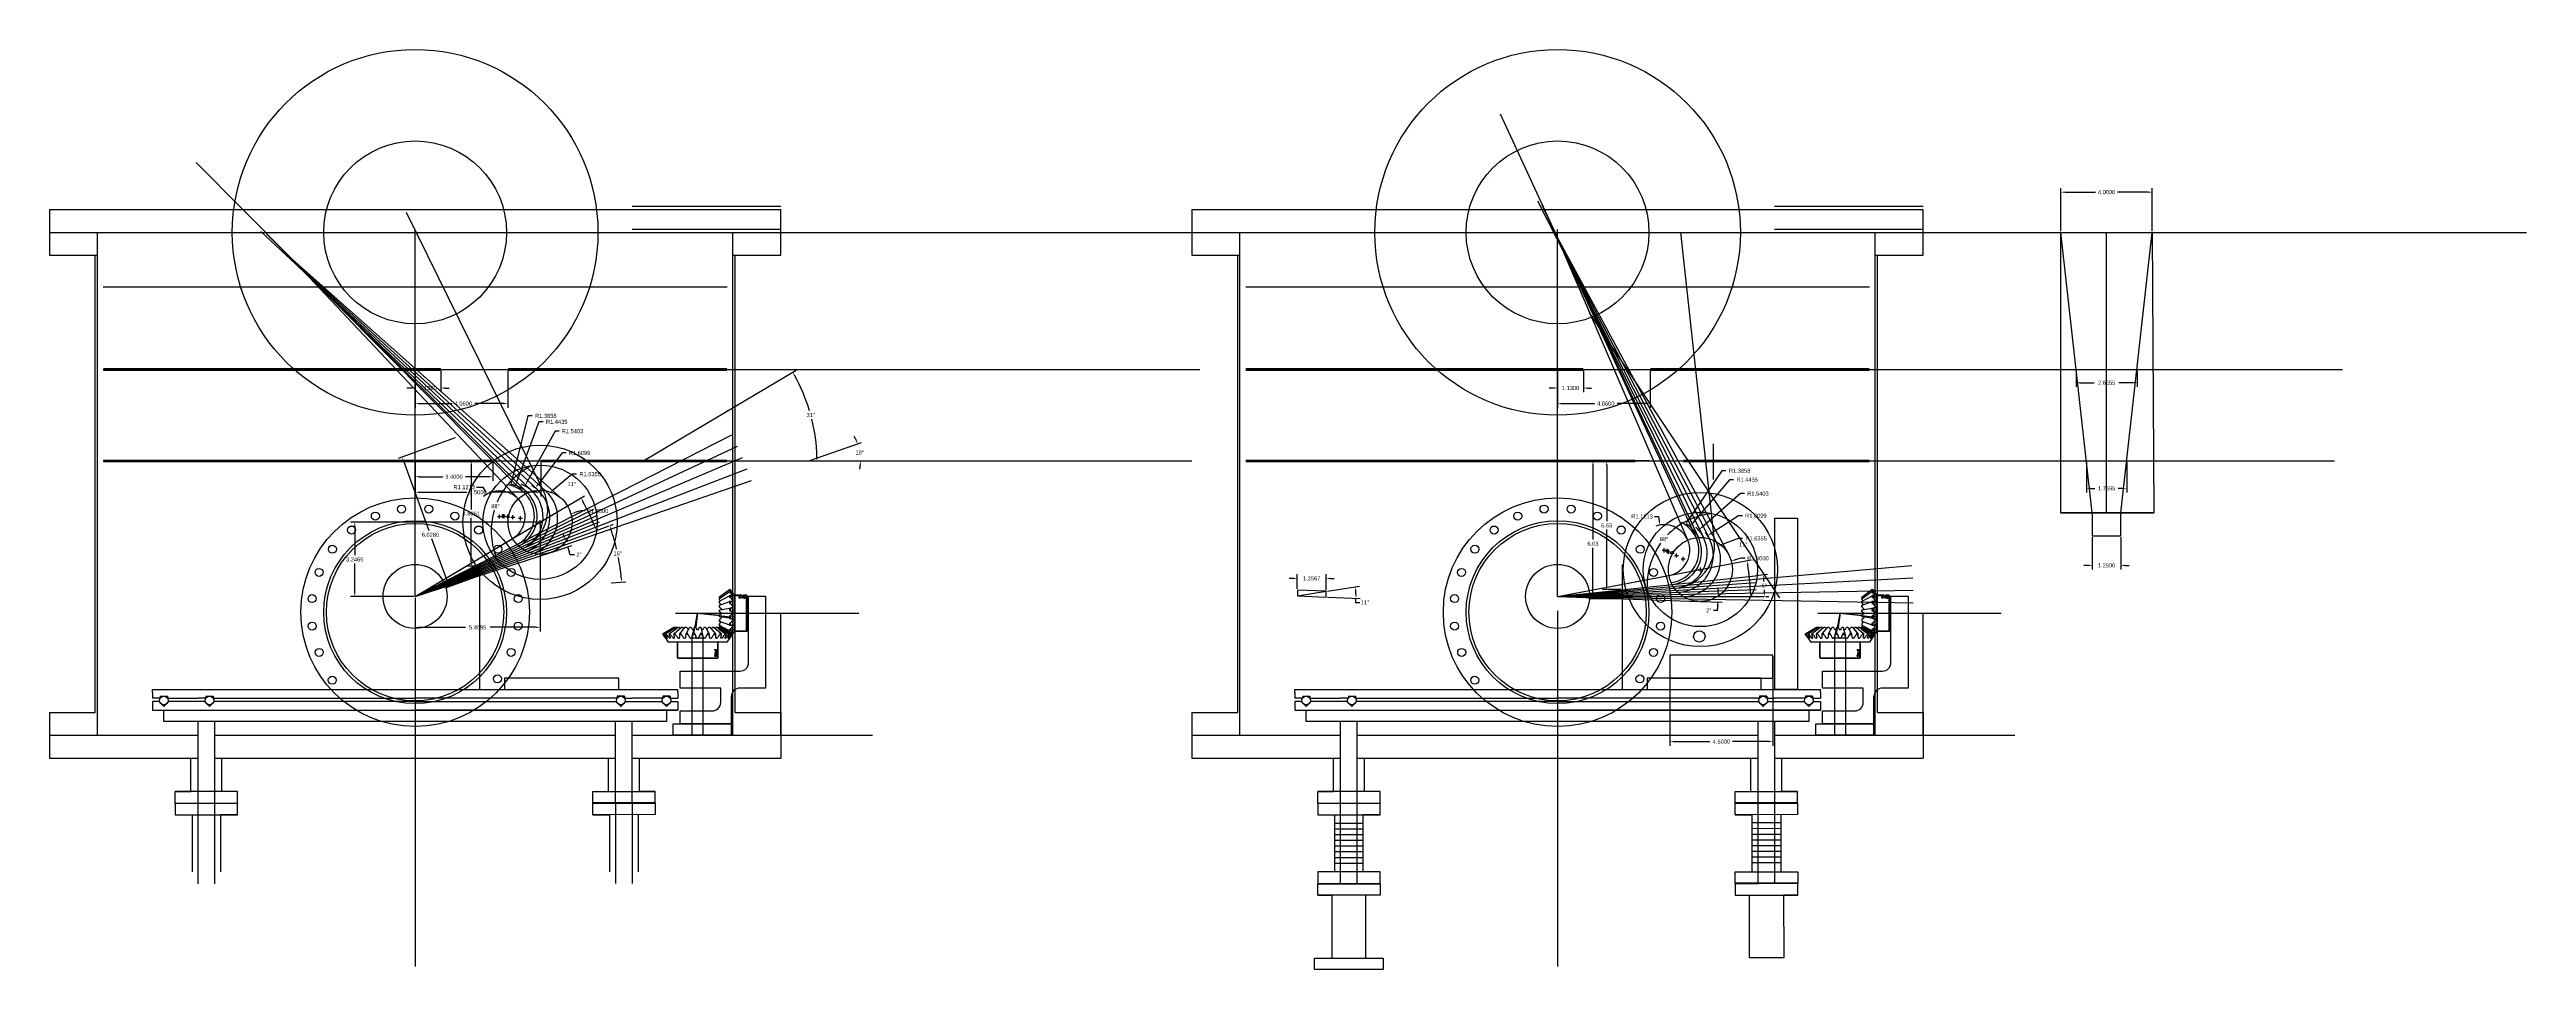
# Model space of a CAD drawing. Header units: inches. Extents: x -164 to 250, y -285 to 80.
# Drawn here: x -163.9 to -55.5, y -133.7 to -93.5 of the extents above; entities that cross this region are included whole.
import ezdxf

# ---------------------------------------------------------------- set-up
doc = ezdxf.new("R2010")
doc.units = ezdxf.units.IN
doc.header["$MEASUREMENT"] = 0
for name, color, linetype in [('LAY0001', 7, 'Continuous'), ('LAYER_CURVE', 7, 'Continuous'), ('LAYER_CUT_FEAT', 7, 'Continuous'), ('LAYER_FEATURE', 7, 'Continuous'), ('trajectories', 3, 'Continuous')]:
    doc.layers.add(name, color=color, linetype=linetype)
doc.dimstyles.get("Standard").update_dxf_attribs({"dimtxt": 0.18, "dimasz": 0.18, "dimexe": 0.18, "dimexo": 0.0625, "dimgap": 0.09, "dimtad": 0, "dimtih": 1, "dimtoh": 1, "dimdec": 4, "dimzin": 0, "dimdsep": 46, "dimtxsty": 'Standard', "dimcen": 0.09, "dimadec": 0, "dimazin": 0, "dimtfac": 1, "dimtdec": 4, "dimtofl": 0, "dimtmove": 0, "dimatfit": 3, "dimfxl": 1, "dimtolj": 1, "dimtzin": 0, "dimarcsym": 0})

# ---------------------------------------------------------------- blocks, each defined once
blk = doc.blocks.new('*D118')
at = {"color": 0, "lineweight": -2, "transparency": 16777216}
for p, q in [((-75.17, -107.54), (-75.17, -108.24)), ((-74.99, -108.06), (-74.38, -108.06)), ((-72.69, -108.06), (-73.3, -108.06)), ((-72.51, -107.54), (-72.51, -108.24))]:
    blk.add_line(p, q, dxfattribs=at)
at = {"color": 0, "transparency": 16777216}
for points in [[(-74.99, -108.03), (-74.99, -108.09), (-75.17, -108.06)], [(-72.69, -108.03), (-72.69, -108.09), (-72.51, -108.06)]]:
    blk.add_solid(points, dxfattribs=at)
at = {"layer": 'Defpoints', "color": 0, "transparency": 16777216}
for p in [(-75.17, -107.48), (-75.17, -108.06), (-72.51, -107.48)]:
    blk.add_point(p, dxfattribs=at)
at = {"color": 0, "transparency": 16777216, "insert": (-73.84, -108.06), "char_height": 0.18, "attachment_point": 5}
blk.add_mtext('\\A1;2.6555', dxfattribs=at)
blk = doc.blocks.new('*D119')
at = {"color": 0, "lineweight": -2, "transparency": 16777216}
for p, q in [((-74.72, -111.54), (-74.72, -112.86)), ((-72.96, -111.54), (-72.96, -112.86)), ((-74.54, -112.68), (-74.35, -112.68)), ((-73.14, -112.68), (-73.33, -112.68))]:
    blk.add_line(p, q, dxfattribs=at)
at = {"color": 0, "transparency": 16777216}
for points in [[(-74.54, -112.65), (-74.54, -112.71), (-74.72, -112.68)], [(-73.14, -112.65), (-73.14, -112.71), (-72.96, -112.68)]]:
    blk.add_solid(points, dxfattribs=at)
at = {"layer": 'Defpoints', "color": 0, "transparency": 16777216}
for p in [(-74.72, -111.48), (-72.96, -111.48), (-74.72, -112.68)]:
    blk.add_point(p, dxfattribs=at)
at = {"color": 0, "transparency": 16777216, "insert": (-73.84, -112.68), "char_height": 0.18, "attachment_point": 5}
blk.add_mtext('\\A1;1.7595', dxfattribs=at)
blk = doc.blocks.new('*D152')
at = {"layer": 'Defpoints', "color": 0, "transparency": 16777216}
for p in [(-97.87, -107.48), (-96.74, -107.48), (-96.74, -108.29)]:
    blk.add_point(p, dxfattribs=at)
at = {"layer": 'trajectories', "color": 0, "lineweight": -2, "transparency": 16777216}
for p, q in [((-98.05, -108.29), (-98.23, -108.29)), ((-97.87, -107.54), (-97.87, -108.47)), ((-96.74, -107.54), (-96.74, -108.47)), ((-96.56, -108.29), (-96.38, -108.29))]:
    blk.add_line(p, q, dxfattribs=at)
at = {"layer": 'trajectories', "color": 0, "transparency": 16777216}
for points in [[(-98.05, -108.26), (-98.05, -108.32), (-97.87, -108.29)], [(-96.56, -108.26), (-96.56, -108.32), (-96.74, -108.29)]]:
    blk.add_solid(points, dxfattribs=at)
at = {"layer": 'trajectories', "color": 0, "transparency": 16777216, "insert": (-97.3, -108.29), "char_height": 0.18, "attachment_point": 5}
blk.add_mtext('\\A1;1.1300', dxfattribs=at)
blk = doc.blocks.new('*D153')
at = {"layer": 'Defpoints', "color": 0, "transparency": 16777216}
for p in [(-97.87, -107.48), (-93.81, -107.48), (-93.81, -108.97)]:
    blk.add_point(p, dxfattribs=at)
at = {"layer": 'trajectories', "color": 0, "lineweight": -2, "transparency": 16777216}
for p, q in [((-97.87, -107.54), (-97.87, -109.15)), ((-93.81, -107.54), (-93.81, -109.15)), ((-97.69, -108.97), (-96.25, -108.97)), ((-93.99, -108.97), (-95.26, -108.97))]:
    blk.add_line(p, q, dxfattribs=at)
at = {"layer": 'trajectories', "color": 0, "transparency": 16777216}
for points in [[(-97.69, -108.94), (-97.69, -109), (-97.87, -108.97)], [(-93.99, -108.94), (-93.99, -109), (-93.81, -108.97)]]:
    blk.add_solid(points, dxfattribs=at)
at = {"layer": 'trajectories', "color": 0, "transparency": 16777216, "insert": (-95.76, -108.97), "char_height": 0.18, "attachment_point": 5}
blk.add_mtext('\\A1;4.0600', dxfattribs=at)
blk = doc.blocks.new('*D154')
at = {"layer": 'Defpoints', "color": 0, "transparency": 16777216}
for p in [(-71.84, -99.72), (-75.84, -101.48), (-71.84, -101.48)]:
    blk.add_point(p, dxfattribs=at)
at = {"layer": 'trajectories', "color": 0, "lineweight": -2, "transparency": 16777216}
for p, q in [((-75.84, -101.42), (-75.84, -99.54)), ((-75.66, -99.72), (-74.32, -99.72)), ((-72.02, -99.72), (-73.36, -99.72)), ((-71.84, -101.42), (-71.84, -99.54))]:
    blk.add_line(p, q, dxfattribs=at)
at = {"layer": 'trajectories', "color": 0, "transparency": 16777216}
for points in [[(-75.66, -99.69), (-75.66, -99.75), (-75.84, -99.72)], [(-72.02, -99.69), (-72.02, -99.75), (-71.84, -99.72)]]:
    blk.add_solid(points, dxfattribs=at)
at = {"layer": 'trajectories', "color": 0, "transparency": 16777216, "insert": (-73.84, -99.72), "char_height": 0.18, "attachment_point": 5}
blk.add_mtext('\\A1;4.0000', dxfattribs=at)
blk = doc.blocks.new('*D155')
at = {"layer": 'Defpoints', "color": 0, "transparency": 16777216}
for p in [(-74.47, -114.76), (-73.22, -114.76), (-73.22, -116.05)]:
    blk.add_point(p, dxfattribs=at)
at = {"layer": 'trajectories', "color": 0, "lineweight": -2, "transparency": 16777216}
for p, q in [((-74.47, -114.82), (-74.47, -116.23)), ((-73.22, -114.82), (-73.22, -116.23)), ((-74.65, -116.05), (-74.83, -116.05)), ((-73.04, -116.05), (-72.86, -116.05))]:
    blk.add_line(p, q, dxfattribs=at)
at = {"layer": 'trajectories', "color": 0, "transparency": 16777216}
for points in [[(-74.65, -116.02), (-74.65, -116.08), (-74.47, -116.05)], [(-73.04, -116.02), (-73.04, -116.08), (-73.22, -116.05)]]:
    blk.add_solid(points, dxfattribs=at)
at = {"layer": 'trajectories', "color": 0, "transparency": 16777216, "insert": (-73.84, -116.05), "char_height": 0.18, "attachment_point": 5}
blk.add_mtext('\\A1;1.2500', dxfattribs=at)
blk = doc.blocks.new('*D167')
at = {"layer": 'Defpoints', "color": 0, "transparency": 16777216}
for p in [(-90.27, -115.86), (-91.62, -116.23)]:
    blk.add_point(p, dxfattribs=at)
at = {"layer": 'trajectories', "color": 0, "lineweight": -2, "transparency": 16777216}
for p, q in [((-89.84, -115.74), (-90.1, -115.81)), ((-89.66, -115.74), (-89.84, -115.74)), ((-91.71, -116.23), (-91.53, -116.23)), ((-91.62, -116.32), (-91.62, -116.14))]:
    blk.add_line(p, q, dxfattribs=at)
at = {"layer": 'trajectories', "color": 0, "transparency": 16777216}
blk.add_solid([(-90.1, -115.78), (-90.09, -115.84), (-90.27, -115.86)], dxfattribs=at)
at = {"layer": 'trajectories', "color": 0, "transparency": 16777216, "insert": (-89.1, -115.74), "char_height": 0.18, "attachment_point": 5}
blk.add_mtext('\\A1;R1.4000', dxfattribs=at)
blk = doc.blocks.new('*D168')
at = {"layer": 'Defpoints', "color": 0, "transparency": 16777216}
for p in [(-93.39, -114.28), (-93.2, -115.39)]:
    blk.add_point(p, dxfattribs=at)
at = {"layer": 'trajectories', "color": 0, "lineweight": -2, "transparency": 16777216}
for p, q in [((-93.63, -113.91), (-93.45, -113.91)), ((-93.45, -113.91), (-93.42, -114.11)), ((-93.29, -115.39), (-93.11, -115.39)), ((-93.2, -115.48), (-93.2, -115.3))]:
    blk.add_line(p, q, dxfattribs=at)
blk.add_arc((-93.2, -115.39), 1.12, 26.5025, 108.8376, dxfattribs=at)
at = {"layer": 'trajectories', "color": 0, "transparency": 16777216}
blk.add_solid([(-93.39, -114.1), (-93.45, -114.11), (-93.39, -114.28)], dxfattribs=at)
at = {"layer": 'trajectories', "color": 0, "transparency": 16777216, "insert": (-94.17, -113.91), "char_height": 0.18, "attachment_point": 5}
blk.add_mtext('\\A1;R1.1213', dxfattribs=at)
blk = doc.blocks.new('*D170')
at = {"layer": 'Defpoints', "color": 0, "transparency": 16777216}
for p in [(-92.37, -115.77), (-90.84, -115.2)]:
    blk.add_point(p, dxfattribs=at)
at = {"layer": 'trajectories', "color": 0, "lineweight": -2, "transparency": 16777216}
for p, q in [((-89.96, -114.87), (-90.67, -115.14)), ((-89.78, -114.87), (-89.96, -114.87)), ((-92.46, -115.77), (-92.28, -115.77)), ((-92.37, -115.86), (-92.37, -115.68))]:
    blk.add_line(p, q, dxfattribs=at)
at = {"layer": 'trajectories', "color": 0, "transparency": 16777216}
blk.add_solid([(-90.68, -115.11), (-90.66, -115.17), (-90.84, -115.2)], dxfattribs=at)
at = {"layer": 'trajectories', "color": 0, "transparency": 16777216, "insert": (-89.18, -114.87), "char_height": 0.18, "attachment_point": 5}
blk.add_mtext('\\A1;R1.6355', dxfattribs=at)
blk = doc.blocks.new('*D171')
at = {"layer": 'Defpoints', "color": 0, "transparency": 16777216}
for p in [(-91.3, -114.75), (-92.66, -115.62)]:
    blk.add_point(p, dxfattribs=at)
at = {"layer": 'trajectories', "color": 0, "lineweight": -2, "transparency": 16777216}
for p, q in [((-89.95, -113.88), (-91.15, -114.65)), ((-89.77, -113.88), (-89.95, -113.88)), ((-92.75, -115.62), (-92.57, -115.62)), ((-92.66, -115.71), (-92.66, -115.53))]:
    blk.add_line(p, q, dxfattribs=at)
blk.add_arc((-92.66, -115.62), 1.61, 29.202, 39.0524, dxfattribs=at)
at = {"layer": 'trajectories', "color": 0, "transparency": 16777216}
blk.add_solid([(-91.17, -114.63), (-91.13, -114.68), (-91.3, -114.75)], dxfattribs=at)
at = {"layer": 'trajectories', "color": 0, "transparency": 16777216, "insert": (-89.19, -113.88), "char_height": 0.18, "attachment_point": 5}
blk.add_mtext('\\A1;R1.6099', dxfattribs=at)
blk = doc.blocks.new('*D172')
at = {"layer": 'Defpoints', "color": 0, "transparency": 16777216}
for p in [(-91.7, -114.5), (-92.86, -115.52)]:
    blk.add_point(p, dxfattribs=at)
at = {"layer": 'trajectories', "color": 0, "lineweight": -2, "transparency": 16777216}
for p, q in [((-89.87, -112.91), (-91.56, -114.39)), ((-89.69, -112.91), (-89.87, -112.91)), ((-92.95, -115.52), (-92.77, -115.52)), ((-92.86, -115.61), (-92.86, -115.43))]:
    blk.add_line(p, q, dxfattribs=at)
blk.add_arc((-92.86, -115.52), 1.54, 28.4596, 47.755, dxfattribs=at)
at = {"layer": 'trajectories', "color": 0, "transparency": 16777216}
blk.add_solid([(-91.58, -114.36), (-91.54, -114.41), (-91.7, -114.5)], dxfattribs=at)
at = {"layer": 'trajectories', "color": 0, "transparency": 16777216, "insert": (-89.1, -112.91), "char_height": 0.18, "attachment_point": 5}
blk.add_mtext('\\A1;R1.5403', dxfattribs=at)
blk = doc.blocks.new('*D173')
at = {"layer": 'Defpoints', "color": 0, "transparency": 16777216}
for p in [(-92.08, -114.34), (-93.01, -115.45)]:
    blk.add_point(p, dxfattribs=at)
at = {"layer": 'trajectories', "color": 0, "lineweight": -2, "transparency": 16777216}
for p, q in [((-90.35, -112.3), (-91.96, -114.21)), ((-90.17, -112.3), (-90.35, -112.3)), ((-93.1, -115.45), (-92.92, -115.45)), ((-93.01, -115.54), (-93.01, -115.36))]:
    blk.add_line(p, q, dxfattribs=at)
blk.add_arc((-93.01, -115.45), 1.44, 27.7078, 56.9612, dxfattribs=at)
at = {"layer": 'trajectories', "color": 0, "transparency": 16777216}
blk.add_solid([(-91.98, -114.19), (-91.94, -114.23), (-92.08, -114.34)], dxfattribs=at)
at = {"layer": 'trajectories', "color": 0, "transparency": 16777216, "insert": (-89.57, -112.3), "char_height": 0.18, "attachment_point": 5}
blk.add_mtext('\\A1;R1.4435', dxfattribs=at)
blk = doc.blocks.new('*D177')
at = {"layer": 'Defpoints', "color": 0, "transparency": 16777216}
for p in [(-92.29, -114.28), (-93.07, -115.42)]:
    blk.add_point(p, dxfattribs=at)
at = {"layer": 'trajectories', "color": 0, "lineweight": -2, "transparency": 16777216}
for p, q in [((-90.68, -111.91), (-92.19, -114.13)), ((-90.5, -111.91), (-90.68, -111.91)), ((-93.16, -115.42), (-92.98, -115.42)), ((-93.07, -115.51), (-93.07, -115.33))]:
    blk.add_line(p, q, dxfattribs=at)
blk.add_arc((-93.07, -115.42), 1.39, 27.3834, 63.2526, dxfattribs=at)
at = {"layer": 'trajectories', "color": 0, "transparency": 16777216}
blk.add_solid([(-92.21, -114.11), (-92.16, -114.15), (-92.29, -114.28)], dxfattribs=at)
at = {"layer": 'trajectories', "color": 0, "transparency": 16777216, "insert": (-89.9, -111.91), "char_height": 0.18, "attachment_point": 5}
blk.add_mtext('\\A1;R1.3858', dxfattribs=at)
blk = doc.blocks.new('*D182')
at = {"layer": 'Defpoints', "color": 0, "transparency": 16777216}
for p in [(-97.87, -117.41), (-97.87, -117.41), (-91.67, -117.63), (-90.84, -117.49), (-88.83, -117.41)]:
    blk.add_point(p, dxfattribs=at)
at = {"layer": 'trajectories', "color": 0, "lineweight": -2, "transparency": 16777216}
for p, q in [((-91.61, -117.63), (-90.66, -117.66)), ((-90.86, -118.02), (-91.04, -118.02))]:
    blk.add_line(p, q, dxfattribs=at)
for start, end in [(1.4667, 2.9334), (355.0424, 357.976), (355.0427, 356.5093)]:
    blk.add_arc((-97.87, -117.41), 7.03, start, end, dxfattribs=at)
at = {"layer": 'trajectories', "color": 0, "transparency": 16777216}
for points in [[(-90.88, -117.84), (-90.82, -117.84), (-90.84, -117.66)], [(-90.81, -117.23), (-90.87, -117.23), (-90.84, -117.41)]]:
    blk.add_solid(points, dxfattribs=at)
at = {"layer": 'trajectories', "color": 0, "transparency": 16777216, "insert": (-91.25, -118.02), "char_height": 0.18, "attachment_point": 5}
blk.add_mtext('\\A1;2°', dxfattribs=at)
blk = doc.blocks.new('*D183')
at = {"layer": 'Defpoints', "color": 0, "transparency": 16777216}
for p in [(-89.25, -116.5), (-97.87, -117.41), (-97.87, -117.41), (-88.83, -117.41), (-88.81, -117.09)]:
    blk.add_point(p, dxfattribs=at)
at = {"layer": 'trajectories', "color": 0, "lineweight": -2, "transparency": 16777216}
for p, q in [((-89.19, -116.5), (-88.68, -116.44)), ((-88.77, -117.41), (-88.62, -117.41))]:
    blk.add_line(p, q, dxfattribs=at)
for start, end in [(4.1401, 4.8621), (1.1379, 1.861)]:
    blk.add_arc((-97.87, -117.41), 9.06, start, end, dxfattribs=at)
at = {"layer": 'trajectories', "color": 0, "transparency": 16777216}
for points in [[(-88.87, -116.64), (-88.81, -116.64), (-88.85, -116.46)], [(-88.78, -117.23), (-88.84, -117.23), (-88.8, -117.41)]]:
    blk.add_solid(points, dxfattribs=at)
at = {"layer": 'trajectories', "color": 0, "transparency": 16777216, "insert": (-88.82, -116.94), "char_height": 0.18, "attachment_point": 5}
blk.add_mtext('\\A1;6°', dxfattribs=at)
blk = doc.blocks.new('*D184')
at = {"layer": 'Defpoints', "color": 0, "transparency": 16777216}
for p in [(-96.32, -111.48), (-93.79, -111.48), (-95.03, -117.51)]:
    blk.add_point(p, dxfattribs=at)
at = {"layer": 'trajectories', "color": 0, "lineweight": -2, "transparency": 16777216}
for p, q in [((-93.85, -111.48), (-96.5, -111.48)), ((-96.32, -111.66), (-96.32, -114.92)), ((-96.32, -117.33), (-96.32, -115.28)), ((-95.1, -117.51), (-96.5, -117.51))]:
    blk.add_line(p, q, dxfattribs=at)
at = {"layer": 'trajectories', "color": 0, "transparency": 16777216}
for points in [[(-96.35, -111.66), (-96.29, -111.66), (-96.32, -111.48)], [(-96.35, -117.33), (-96.29, -117.33), (-96.32, -117.51)]]:
    blk.add_solid(points, dxfattribs=at)
at = {"layer": 'trajectories', "color": 0, "transparency": 16777216, "insert": (-96.32, -115.1), "char_height": 0.18, "attachment_point": 5}
blk.add_mtext('\\A1;6.03', dxfattribs=at)
blk = doc.blocks.new('*D186')
at = {"layer": 'Defpoints', "color": 0, "transparency": 16777216}
for p in [(-94.47, -111.48), (-95.72, -117.11), (-95.03, -117.11)]:
    blk.add_point(p, dxfattribs=at)
at = {"layer": 'trajectories', "color": 0, "lineweight": -2, "transparency": 16777216}
for p, q in [((-94.53, -111.48), (-95.9, -111.48)), ((-95.72, -111.66), (-95.72, -114.12)), ((-95.72, -116.93), (-95.72, -114.48)), ((-95.1, -117.11), (-95.9, -117.11))]:
    blk.add_line(p, q, dxfattribs=at)
at = {"layer": 'trajectories', "color": 0, "transparency": 16777216}
for points in [[(-95.75, -111.66), (-95.69, -111.66), (-95.72, -111.48)], [(-95.75, -116.93), (-95.69, -116.93), (-95.72, -117.11)]]:
    blk.add_solid(points, dxfattribs=at)
at = {"layer": 'trajectories', "color": 0, "transparency": 16777216, "insert": (-95.72, -114.3), "char_height": 0.18, "attachment_point": 5}
blk.add_mtext('\\A1;5.63', dxfattribs=at)
blk = doc.blocks.new('*D195')
at = {"layer": 'Defpoints', "color": 0, "transparency": 16777216}
for p in [(-91.62, -116.23), (-89.44, -116.89), (-97.87, -117.41), (-97.87, -117.41), (-88.83, -117.41)]:
    blk.add_point(p, dxfattribs=at)
at = {"layer": 'trajectories', "color": 0, "lineweight": -2, "transparency": 16777216}
blk.add_line((-91.56, -116.22), (-89.39, -115.81), dxfattribs=at)
blk.add_arc((-97.87, -117.41), 8.44, 1.2215, 9.4701, dxfattribs=at)
at = {"layer": 'trajectories', "color": 0, "transparency": 16777216}
for points in [[(-89.57, -116.03), (-89.51, -116.02), (-89.57, -115.84)], [(-89.4, -117.23), (-89.46, -117.23), (-89.42, -117.41)]]:
    blk.add_solid(points, dxfattribs=at)
at = {"layer": 'trajectories', "color": 0, "transparency": 16777216, "insert": (-89.74, -115.13), "char_height": 0.18, "attachment_point": 5}
blk.add_mtext('\\A1;11°', dxfattribs=at)
blk = doc.blocks.new('*D196')
at = {"layer": 'Defpoints', "color": 0, "transparency": 16777216}
for p in [(-92.49, -101.48), (-92.63, -114.35), (-91.01, -114.97), (-89.19, -116.8), (-97.87, -117.41)]:
    blk.add_point(p, dxfattribs=at)
at = {"layer": 'trajectories', "color": 0, "lineweight": -2, "transparency": 16777216}
for start, end in [(99.5233, 135.7084), (144.2705, 180.7237)]:
    blk.add_arc((-90.8, -116.92), 3.15, start, end, dxfattribs=at)
at = {"layer": 'trajectories', "color": 0, "transparency": 16777216}
for points in [[(-91.32, -113.78), (-91.31, -113.84), (-91.14, -113.79)], [(-93.92, -116.95), (-93.98, -116.96), (-93.94, -117.14)]]:
    blk.add_solid(points, dxfattribs=at)
at = {"layer": 'trajectories', "color": 0, "transparency": 16777216, "insert": (-93.21, -114.9), "char_height": 0.18, "attachment_point": 5}
blk.add_mtext('\\A1;88°', dxfattribs=at)
blk = doc.blocks.new('*D198')
at = {"layer": 'Defpoints', "color": 0, "transparency": 16777216}
for p in [(-147.87, -111.48), (-144.47, -111.48), (-144.47, -112.17)]:
    blk.add_point(p, dxfattribs=at)
at = {"layer": 'trajectories', "color": 0, "lineweight": -2, "transparency": 16777216}
for p, q in [((-147.87, -111.54), (-147.87, -112.35)), ((-144.47, -111.54), (-144.47, -112.35)), ((-147.69, -112.17), (-146.66, -112.17)), ((-144.65, -112.17), (-145.67, -112.17))]:
    blk.add_line(p, q, dxfattribs=at)
at = {"layer": 'trajectories', "color": 0, "transparency": 16777216}
for points in [[(-147.69, -112.14), (-147.69, -112.2), (-147.87, -112.17)], [(-144.65, -112.14), (-144.65, -112.2), (-144.47, -112.17)]]:
    blk.add_solid(points, dxfattribs=at)
at = {"layer": 'trajectories', "color": 0, "transparency": 16777216, "insert": (-146.17, -112.17), "char_height": 0.18, "attachment_point": 5}
blk.add_mtext('\\A1;3.4000', dxfattribs=at)
blk = doc.blocks.new('*D199')
at = {"layer": 'Defpoints', "color": 0, "transparency": 16777216}
for p in [(-147.87, -111.48), (-142.37, -111.48), (-142.37, -112.85)]:
    blk.add_point(p, dxfattribs=at)
at = {"layer": 'trajectories', "color": 0, "lineweight": -2, "transparency": 16777216}
for p, q in [((-147.87, -111.54), (-147.87, -113.03)), ((-142.37, -111.54), (-142.37, -113.03)), ((-147.69, -112.85), (-145.61, -112.85)), ((-142.55, -112.85), (-144.62, -112.85))]:
    blk.add_line(p, q, dxfattribs=at)
at = {"layer": 'trajectories', "color": 0, "transparency": 16777216}
for points in [[(-147.69, -112.82), (-147.69, -112.88), (-147.87, -112.85)], [(-142.55, -112.82), (-142.55, -112.88), (-142.37, -112.85)]]:
    blk.add_solid(points, dxfattribs=at)
at = {"layer": 'trajectories', "color": 0, "transparency": 16777216, "insert": (-145.12, -112.85), "char_height": 0.18, "attachment_point": 5}
blk.add_mtext('\\A1;5.5000', dxfattribs=at)
blk = doc.blocks.new('*D200')
at = {"layer": 'Defpoints', "color": 0, "transparency": 16777216}
for p in [(-147.87, -107.48), (-146.74, -107.48), (-146.74, -108.29)]:
    blk.add_point(p, dxfattribs=at)
at = {"layer": 'trajectories', "color": 0, "lineweight": -2, "transparency": 16777216}
for p, q in [((-148.05, -108.29), (-148.23, -108.29)), ((-147.87, -107.54), (-147.87, -108.47)), ((-146.74, -107.54), (-146.74, -108.47)), ((-146.56, -108.29), (-146.38, -108.29))]:
    blk.add_line(p, q, dxfattribs=at)
at = {"layer": 'trajectories', "color": 0, "transparency": 16777216}
for points in [[(-148.05, -108.26), (-148.05, -108.32), (-147.87, -108.29)], [(-146.56, -108.26), (-146.56, -108.32), (-146.74, -108.29)]]:
    blk.add_solid(points, dxfattribs=at)
at = {"layer": 'trajectories', "color": 0, "transparency": 16777216, "insert": (-147.3, -108.29), "char_height": 0.18, "attachment_point": 5}
blk.add_mtext('\\A1;1.1300', dxfattribs=at)
blk = doc.blocks.new('*D201')
at = {"layer": 'Defpoints', "color": 0, "transparency": 16777216}
for p in [(-147.87, -107.48), (-143.81, -107.48), (-143.81, -108.97)]:
    blk.add_point(p, dxfattribs=at)
at = {"layer": 'trajectories', "color": 0, "lineweight": -2, "transparency": 16777216}
for p, q in [((-147.87, -107.54), (-147.87, -109.15)), ((-143.81, -107.54), (-143.81, -109.15)), ((-147.69, -108.97), (-146.25, -108.97)), ((-143.99, -108.97), (-145.26, -108.97))]:
    blk.add_line(p, q, dxfattribs=at)
at = {"layer": 'trajectories', "color": 0, "transparency": 16777216}
for points in [[(-147.69, -108.94), (-147.69, -109), (-147.87, -108.97)], [(-143.99, -108.94), (-143.99, -109), (-143.81, -108.97)]]:
    blk.add_solid(points, dxfattribs=at)
at = {"layer": 'trajectories', "color": 0, "transparency": 16777216, "insert": (-145.76, -108.97), "char_height": 0.18, "attachment_point": 5}
blk.add_mtext('\\A1;4.0600', dxfattribs=at)
blk = doc.blocks.new('*D202')
at = {"layer": 'Defpoints', "color": 0, "transparency": 16777216}
for p in [(-141.05, -113.79), (-142.4, -114.16)]:
    blk.add_point(p, dxfattribs=at)
at = {"layer": 'trajectories', "color": 0, "lineweight": -2, "transparency": 16777216}
for p, q in [((-140.62, -113.67), (-140.88, -113.74)), ((-140.44, -113.67), (-140.62, -113.67)), ((-142.49, -114.16), (-142.31, -114.16)), ((-142.4, -114.25), (-142.4, -114.07))]:
    blk.add_line(p, q, dxfattribs=at)
at = {"layer": 'trajectories', "color": 0, "transparency": 16777216}
blk.add_solid([(-140.88, -113.71), (-140.87, -113.77), (-141.05, -113.79)], dxfattribs=at)
at = {"layer": 'trajectories', "color": 0, "transparency": 16777216, "insert": (-139.88, -113.67), "char_height": 0.18, "attachment_point": 5}
blk.add_mtext('\\A1;R1.4000', dxfattribs=at)
blk = doc.blocks.new('*D203')
at = {"layer": 'Defpoints', "color": 0, "transparency": 16777216}
for p in [(-144.73, -112.94), (-144.18, -113.91)]:
    blk.add_point(p, dxfattribs=at)
at = {"layer": 'trajectories', "color": 0, "lineweight": -2, "transparency": 16777216}
for p, q in [((-145.18, -112.63), (-144.91, -112.63)), ((-144.91, -112.63), (-144.82, -112.78)), ((-144.27, -113.91), (-144.09, -113.91)), ((-144.18, -114), (-144.18, -113.82))]:
    blk.add_line(p, q, dxfattribs=at)
blk.add_arc((-144.18, -113.91), 1.12, 46.5025, 128.8376, dxfattribs=at)
at = {"layer": 'trajectories', "color": 0, "transparency": 16777216}
blk.add_solid([(-144.79, -112.77), (-144.84, -112.8), (-144.73, -112.94)], dxfattribs=at)
at = {"layer": 'trajectories', "color": 0, "transparency": 16777216, "insert": (-145.72, -112.63), "char_height": 0.18, "attachment_point": 5}
blk.add_mtext('\\A1;R1.1213', dxfattribs=at)
blk = doc.blocks.new('*D204')
at = {"layer": 'Defpoints', "color": 0, "transparency": 16777216}
for p in [(-142.02, -112.93), (-143.26, -113.99)]:
    blk.add_point(p, dxfattribs=at)
at = {"layer": 'trajectories', "color": 0, "lineweight": -2, "transparency": 16777216}
for p, q in [((-140.99, -112.06), (-141.88, -112.81)), ((-140.81, -112.06), (-140.99, -112.06)), ((-143.35, -113.99), (-143.17, -113.99)), ((-143.26, -114.08), (-143.26, -113.9))]:
    blk.add_line(p, q, dxfattribs=at)
at = {"layer": 'trajectories', "color": 0, "transparency": 16777216}
blk.add_solid([(-141.9, -112.79), (-141.86, -112.84), (-142.02, -112.93)], dxfattribs=at)
at = {"layer": 'trajectories', "color": 0, "transparency": 16777216, "insert": (-140.21, -112.06), "char_height": 0.18, "attachment_point": 5}
blk.add_mtext('\\A1;R1.6355', dxfattribs=at)
blk = doc.blocks.new('*D205')
at = {"layer": 'Defpoints', "color": 0, "transparency": 16777216}
for p in [(-142.61, -112.66), (-143.59, -113.94)]:
    blk.add_point(p, dxfattribs=at)
at = {"layer": 'trajectories', "color": 0, "lineweight": -2, "transparency": 16777216}
for p, q in [((-141.44, -111.13), (-142.5, -112.52)), ((-141.26, -111.13), (-141.44, -111.13)), ((-143.68, -113.94), (-143.5, -113.94)), ((-143.59, -114.03), (-143.59, -113.85))]:
    blk.add_line(p, q, dxfattribs=at)
blk.add_arc((-143.59, -113.94), 1.61, 49.202, 59.0524, dxfattribs=at)
at = {"layer": 'trajectories', "color": 0, "transparency": 16777216}
blk.add_solid([(-142.52, -112.5), (-142.48, -112.54), (-142.61, -112.66)], dxfattribs=at)
at = {"layer": 'trajectories', "color": 0, "transparency": 16777216, "insert": (-140.67, -111.13), "char_height": 0.18, "attachment_point": 5}
blk.add_mtext('\\A1;R1.6099', dxfattribs=at)
blk = doc.blocks.new('*D206')
at = {"layer": 'Defpoints', "color": 0, "transparency": 16777216}
for p in [(-143.06, -112.57), (-143.81, -113.92)]:
    blk.add_point(p, dxfattribs=at)
at = {"layer": 'trajectories', "color": 0, "lineweight": -2, "transparency": 16777216}
for p, q in [((-141.74, -110.18), (-142.98, -112.41)), ((-141.56, -110.18), (-141.74, -110.18)), ((-143.9, -113.92), (-143.72, -113.92)), ((-143.81, -114.01), (-143.81, -113.83))]:
    blk.add_line(p, q, dxfattribs=at)
blk.add_arc((-143.81, -113.92), 1.54, 48.4596, 67.755, dxfattribs=at)
at = {"layer": 'trajectories', "color": 0, "transparency": 16777216}
blk.add_solid([(-143, -112.4), (-142.95, -112.43), (-143.06, -112.57)], dxfattribs=at)
at = {"layer": 'trajectories', "color": 0, "transparency": 16777216, "insert": (-140.98, -110.18), "char_height": 0.18, "attachment_point": 5}
blk.add_mtext('\\A1;R1.5403', dxfattribs=at)
blk = doc.blocks.new('*D207')
at = {"layer": 'Defpoints', "color": 0, "transparency": 16777216}
for p in [(-143.47, -112.55), (-143.97, -113.9)]:
    blk.add_point(p, dxfattribs=at)
at = {"layer": 'trajectories', "color": 0, "lineweight": -2, "transparency": 16777216}
for p, q in [((-142.45, -109.77), (-143.41, -112.38)), ((-142.27, -109.77), (-142.45, -109.77)), ((-143.97, -113.99), (-143.97, -113.81)), ((-144.06, -113.9), (-143.88, -113.9))]:
    blk.add_line(p, q, dxfattribs=at)
blk.add_arc((-143.97, -113.9), 1.44, 47.7078, 76.9612, dxfattribs=at)
at = {"layer": 'trajectories', "color": 0, "transparency": 16777216}
blk.add_solid([(-143.44, -112.37), (-143.38, -112.39), (-143.47, -112.55)], dxfattribs=at)
at = {"layer": 'trajectories', "color": 0, "transparency": 16777216, "insert": (-141.67, -109.77), "char_height": 0.18, "attachment_point": 5}
blk.add_mtext('\\A1;R1.4435', dxfattribs=at)
blk = doc.blocks.new('*D208')
at = {"layer": 'Defpoints', "color": 0, "transparency": 16777216}
for p in [(-143.7, -112.56), (-144.03, -113.9)]:
    blk.add_point(p, dxfattribs=at)
at = {"layer": 'trajectories', "color": 0, "lineweight": -2, "transparency": 16777216}
for p, q in [((-142.93, -109.51), (-143.65, -112.38)), ((-142.75, -109.51), (-142.93, -109.51)), ((-144.03, -113.99), (-144.03, -113.81)), ((-144.12, -113.9), (-143.94, -113.9))]:
    blk.add_line(p, q, dxfattribs=at)
blk.add_arc((-144.03, -113.9), 1.39, 47.3834, 83.2526, dxfattribs=at)
at = {"layer": 'trajectories', "color": 0, "transparency": 16777216}
blk.add_solid([(-143.68, -112.38), (-143.62, -112.39), (-143.7, -112.56)], dxfattribs=at)
at = {"layer": 'trajectories', "color": 0, "transparency": 16777216, "insert": (-142.15, -109.51), "char_height": 0.18, "attachment_point": 5}
blk.add_mtext('\\A1;R1.3858', dxfattribs=at)
blk = doc.blocks.new('*D209')
at = {"layer": 'Defpoints', "color": 0, "transparency": 16777216}
for p in [(-139.38, -114.32), (-141.97, -115.5), (-141.23, -115.08), (-147.87, -117.41), (-147.87, -117.41)]:
    blk.add_point(p, dxfattribs=at)
at = {"layer": 'trajectories', "color": 0, "lineweight": -2, "transparency": 16777216}
for p, q in [((-141.91, -115.48), (-141.01, -115.18)), ((-141.08, -115.58), (-140.9, -115.58))]:
    blk.add_line(p, q, dxfattribs=at)
for start, end in [(21.4667, 22.9334), (15.0424, 17.976), (15.0427, 16.5093)]:
    blk.add_arc((-147.87, -117.41), 7.03, start, end, dxfattribs=at)
at = {"layer": 'trajectories', "color": 0, "transparency": 16777216}
for points in [[(-141.3, -114.83), (-141.35, -114.85), (-141.26, -115)], [(-141.15, -115.42), (-141.1, -115.4), (-141.18, -115.24)]]:
    blk.add_solid(points, dxfattribs=at)
at = {"layer": 'trajectories', "color": 0, "transparency": 16777216, "insert": (-140.69, -115.58), "char_height": 0.18, "attachment_point": 5}
blk.add_mtext('\\A1;2°', dxfattribs=at)
blk = doc.blocks.new('*D210')
at = {"layer": 'Defpoints', "color": 0, "transparency": 16777216}
for p in [(-139.38, -114.32), (-138.92, -115.94), (-139.35, -116.81), (-147.87, -117.41), (-147.87, -117.41)]:
    blk.add_point(p, dxfattribs=at)
at = {"layer": 'trajectories', "color": 0, "lineweight": -2, "transparency": 16777216}
for p, q in [((-139.32, -114.3), (-139.18, -114.25)), ((-139.29, -116.81), (-138.65, -116.77))]:
    blk.add_line(p, q, dxfattribs=at)
for start, end in [(13.1659, 18.8621), (5.1379, 10.8391)]:
    blk.add_arc((-147.87, -117.41), 9.06, start, end, dxfattribs=at)
at = {"layer": 'trajectories', "color": 0, "transparency": 16777216}
for points in [[(-139.32, -114.49), (-139.26, -114.47), (-139.35, -114.31)], [(-138.81, -116.6), (-138.87, -116.6), (-138.83, -116.78)]]:
    blk.add_solid(points, dxfattribs=at)
at = {"layer": 'trajectories', "color": 0, "transparency": 16777216, "insert": (-139, -115.53), "char_height": 0.18, "attachment_point": 5}
blk.add_mtext('\\A1;16°', dxfattribs=at)
blk = doc.blocks.new('*D197')
at = {"layer": 'Defpoints', "color": 0, "transparency": 16777216}
for p in [(-146.06, -110.44), (-148.44, -111.31), (-145.17, -116.53)]:
    blk.add_point(p, dxfattribs=at)
at = {"layer": 'trajectories', "color": 0, "lineweight": -2, "transparency": 16777216}
for p, q in [((-146.12, -110.47), (-148.61, -111.37)), ((-148.38, -111.48), (-147.27, -114.53)), ((-146.44, -116.8), (-147.13, -114.89)), ((-145.23, -116.56), (-146.55, -117.04))]:
    blk.add_line(p, q, dxfattribs=at)
at = {"layer": 'trajectories', "color": 0, "transparency": 16777216}
for points in [[(-148.35, -111.47), (-148.4, -111.49), (-148.44, -111.31)], [(-146.41, -116.79), (-146.47, -116.81), (-146.38, -116.97)]]:
    blk.add_solid(points, dxfattribs=at)
at = {"layer": 'trajectories', "color": 0, "transparency": 16777216, "insert": (-147.2, -114.71), "char_height": 0.18, "attachment_point": 5}
blk.add_mtext('\\A1;6.0280', dxfattribs=at)
blk = doc.blocks.new('*D211')
at = {"layer": 'Defpoints', "color": 0, "transparency": 16777216}
for p in [(-144.47, -111.48), (-145.41, -116.09), (-145.03, -116.09)]:
    blk.add_point(p, dxfattribs=at)
at = {"layer": 'trajectories', "color": 0, "lineweight": -2, "transparency": 16777216}
for p, q in [((-144.53, -111.48), (-145.59, -111.48)), ((-145.41, -111.66), (-145.41, -113.61)), ((-145.41, -115.91), (-145.41, -113.97)), ((-145.1, -116.09), (-145.59, -116.09))]:
    blk.add_line(p, q, dxfattribs=at)
at = {"layer": 'trajectories', "color": 0, "transparency": 16777216}
for points in [[(-145.44, -111.66), (-145.38, -111.66), (-145.41, -111.48)], [(-145.44, -115.91), (-145.38, -115.91), (-145.41, -116.09)]]:
    blk.add_solid(points, dxfattribs=at)
at = {"layer": 'trajectories', "color": 0, "transparency": 16777216, "insert": (-145.41, -113.79), "char_height": 0.18, "attachment_point": 5}
blk.add_mtext('\\A1;4.6061', dxfattribs=at)
blk = doc.blocks.new('*D212')
at = {"layer": 'Defpoints', "color": 0, "transparency": 16777216}
for p in [(-142.4, -114.16), (-140.13, -114.03), (-139.38, -114.32), (-147.87, -117.41), (-147.87, -117.41)]:
    blk.add_point(p, dxfattribs=at)
at = {"layer": 'trajectories', "color": 0, "lineweight": -2, "transparency": 16777216}
blk.add_line((-142.35, -114.13), (-140.45, -113.01), dxfattribs=at)
blk.add_arc((-147.87, -117.41), 8.44, 21.2215, 29.4701, dxfattribs=at)
at = {"layer": 'trajectories', "color": 0, "transparency": 16777216}
for points in [[(-140.54, -113.27), (-140.49, -113.24), (-140.61, -113.1)], [(-139.97, -114.34), (-140.03, -114.36), (-139.93, -114.52)]]:
    blk.add_solid(points, dxfattribs=at)
at = {"layer": 'trajectories', "color": 0, "transparency": 16777216, "insert": (-141.01, -112.49), "char_height": 0.18, "attachment_point": 5}
blk.add_mtext('\\A1;11°', dxfattribs=at)
blk = doc.blocks.new('*D213')
at = {"layer": 'Defpoints', "color": 0, "transparency": 16777216}
for p in [(-148.26, -100.6), (-143.99, -112.74), (-142.26, -112.77), (-139.92, -113.87), (-147.87, -117.41)]:
    blk.add_point(p, dxfattribs=at)
at = {"layer": 'trajectories', "color": 0, "lineweight": -2, "transparency": 16777216}
for start, end in [(119.5233, 156.5987), (163.5715, 200.7237)]:
    blk.add_arc((-141.39, -114.53), 3.15, start, end, dxfattribs=at)
at = {"layer": 'trajectories', "color": 0, "transparency": 16777216}
for points in [[(-142.96, -111.76), (-142.93, -111.81), (-142.79, -111.7)], [(-144.31, -115.63), (-144.37, -115.65), (-144.27, -115.81)]]:
    blk.add_solid(points, dxfattribs=at)
at = {"layer": 'trajectories', "color": 0, "transparency": 16777216, "insert": (-144.35, -113.46), "char_height": 0.18, "attachment_point": 5}
blk.add_mtext('\\A1;88°', dxfattribs=at)
blk = doc.blocks.new('*D215')
at = {"layer": 'Defpoints', "color": 0, "transparency": 16777216}
for p in [(-130.4, -110.13), (-142.37, -111.48), (-134.22, -111.48), (-142.4, -114.16), (-147.87, -117.41)]:
    blk.add_point(p, dxfattribs=at)
at = {"layer": 'trajectories', "color": 0, "lineweight": -2, "transparency": 16777216}
for p, q in [((-137.83, -111.45), (-131.19, -107.51)), ((-134.16, -111.48), (-130.1, -111.48))]:
    blk.add_line(p, q, dxfattribs=at)
for start, end in [(16.7579, 29.3345), (1.3571, 13.9432)]:
    blk.add_arc((-137.88, -111.48), 7.6, start, end, dxfattribs=at)
at = {"layer": 'trajectories', "color": 0, "transparency": 16777216}
for points in [[(-131.28, -107.77), (-131.23, -107.74), (-131.35, -107.6)], [(-130.25, -111.3), (-130.31, -111.3), (-130.28, -111.48)]]:
    blk.add_solid(points, dxfattribs=at)
at = {"layer": 'trajectories', "color": 0, "transparency": 16777216, "insert": (-130.55, -109.47), "char_height": 0.18, "attachment_point": 5}
blk.add_mtext('\\A1;31°', dxfattribs=at)
blk = doc.blocks.new('*D216')
at = {"layer": 'Defpoints', "color": 0, "transparency": 16777216}
for p in [(-142.37, -111.48), (-134.22, -111.48), (-128.39, -111.23), (-133.15, -112.34), (-147.87, -117.41)]:
    blk.add_point(p, dxfattribs=at)
at = {"layer": 'trajectories', "color": 0, "lineweight": -2, "transparency": 16777216}
for p, q in [((-134.16, -111.48), (-128.2, -111.48)), ((-130.59, -111.46), (-128.33, -110.68))]:
    blk.add_line(p, q, dxfattribs=at)
for start, end in [(23.5394, 28.0789), (350.9211, 355.4606)]:
    blk.add_arc((-130.65, -111.48), 2.27, start, end, dxfattribs=at)
at = {"layer": 'trajectories', "color": 0, "transparency": 16777216}
for points in [[(-128.54, -110.56), (-128.6, -110.59), (-128.5, -110.74)], [(-128.42, -111.66), (-128.36, -111.66), (-128.38, -111.48)]]:
    blk.add_solid(points, dxfattribs=at)
at = {"layer": 'trajectories', "color": 0, "transparency": 16777216, "insert": (-128.41, -111.11), "char_height": 0.18, "attachment_point": 5}
blk.add_mtext('\\A1;19°', dxfattribs=at)
blk = doc.blocks.new('*D217')
at = {"layer": 'Defpoints', "color": 0, "transparency": 16777216}
for p in [(-142.4, -114.16), (-147.87, -117.41), (-142.4, -118.76)]:
    blk.add_point(p, dxfattribs=at)
at = {"layer": 'trajectories', "color": 0, "lineweight": -2, "transparency": 16777216}
for p, q in [((-142.4, -114.23), (-142.4, -118.94)), ((-147.87, -117.47), (-147.87, -118.94)), ((-147.69, -118.76), (-145.67, -118.76)), ((-142.58, -118.76), (-144.59, -118.76))]:
    blk.add_line(p, q, dxfattribs=at)
at = {"layer": 'trajectories', "color": 0, "transparency": 16777216}
for points in [[(-147.69, -118.73), (-147.69, -118.79), (-147.87, -118.76)], [(-142.58, -118.73), (-142.58, -118.79), (-142.4, -118.76)]]:
    blk.add_solid(points, dxfattribs=at)
at = {"layer": 'trajectories', "color": 0, "transparency": 16777216, "insert": (-145.13, -118.76), "char_height": 0.18, "attachment_point": 5}
blk.add_mtext('\\A1;5.4695', dxfattribs=at)
blk = doc.blocks.new('*D218')
at = {"layer": 'Defpoints', "color": 0, "transparency": 16777216}
for p in [(-150.51, -114.16), (-142.4, -114.16), (-147.87, -117.41)]:
    blk.add_point(p, dxfattribs=at)
at = {"layer": 'trajectories', "color": 0, "lineweight": -2, "transparency": 16777216}
for p, q in [((-142.46, -114.16), (-150.69, -114.16)), ((-150.51, -114.34), (-150.51, -115.61)), ((-150.51, -117.23), (-150.51, -115.97)), ((-147.93, -117.41), (-150.69, -117.41))]:
    blk.add_line(p, q, dxfattribs=at)
at = {"layer": 'trajectories', "color": 0, "transparency": 16777216}
for points in [[(-150.54, -114.34), (-150.48, -114.34), (-150.51, -114.16)], [(-150.54, -117.23), (-150.48, -117.23), (-150.51, -117.41)]]:
    blk.add_solid(points, dxfattribs=at)
at = {"layer": 'trajectories', "color": 0, "transparency": 16777216, "insert": (-150.51, -115.79), "char_height": 0.18, "attachment_point": 5}
blk.add_mtext('\\A1;3.2465', dxfattribs=at)
blk = doc.blocks.new('*D219')
at = {"layer": 'Defpoints', "color": 0, "transparency": 16777216}
for p in [(-109.26, -117.38), (-109.26, -117.38), (-108, -117.19), (-108, -117.44), (-106.7, -117.16)]:
    blk.add_point(p, dxfattribs=at)
at = {"layer": 'trajectories', "color": 0, "lineweight": -2, "transparency": 16777216}
for p, q in [((-107.94, -117.18), (-106.54, -116.96)), ((-107.94, -117.44), (-106.51, -117.5)), ((-106.71, -117.67), (-106.53, -117.67))]:
    blk.add_line(p, q, dxfattribs=at)
for start, end in [(353.3785, 357.3969), (1.4154, 4.707)]:
    blk.add_arc((-109.26, -117.38), 2.57, start, end, dxfattribs=at)
at = {"layer": 'trajectories', "color": 0, "transparency": 16777216}
for points in [[(-106.73, -117.17), (-106.67, -117.16), (-106.72, -116.99)], [(-106.66, -117.32), (-106.72, -117.31), (-106.69, -117.49)]]:
    blk.add_solid(points, dxfattribs=at)
at = {"layer": 'trajectories', "color": 0, "transparency": 16777216, "insert": (-106.29, -117.67), "char_height": 0.18, "attachment_point": 5}
blk.add_mtext('\\A1;11°', dxfattribs=at)
blk = doc.blocks.new('*D220')
at = {"layer": 'Defpoints', "color": 0, "transparency": 16777216}
for p in [(-109.26, -116.62), (-109.26, -117.13), (-108, -117.19)]:
    blk.add_point(p, dxfattribs=at)
at = {"layer": 'trajectories', "color": 0, "lineweight": -2, "transparency": 16777216}
for p, q in [((-109.44, -116.62), (-109.62, -116.62)), ((-109.26, -117.07), (-109.26, -116.44)), ((-108, -117.12), (-108, -116.44)), ((-107.82, -116.62), (-107.64, -116.62))]:
    blk.add_line(p, q, dxfattribs=at)
at = {"layer": 'trajectories', "color": 0, "transparency": 16777216}
for points in [[(-109.44, -116.59), (-109.44, -116.65), (-109.26, -116.62)], [(-107.82, -116.59), (-107.82, -116.65), (-108, -116.62)]]:
    blk.add_solid(points, dxfattribs=at)
at = {"layer": 'trajectories', "color": 0, "transparency": 16777216, "insert": (-108.63, -116.62), "char_height": 0.18, "attachment_point": 5}
blk.add_mtext('\\A1;1.2567', dxfattribs=at)
blk = doc.blocks.new('*D222')
at = {"layer": 'Defpoints', "color": 0, "transparency": 16777216}
for p in [(-92.95, -119.98), (-88.45, -119.98), (-92.95, -123.76)]:
    blk.add_point(p, dxfattribs=at)
at = {"layer": 'trajectories', "color": 0, "lineweight": -2, "transparency": 16777216}
for p, q in [((-92.95, -120.04), (-92.95, -123.94)), ((-88.45, -120.04), (-88.45, -123.94)), ((-92.77, -123.76), (-91.2, -123.76)), ((-88.63, -123.76), (-90.21, -123.76))]:
    blk.add_line(p, q, dxfattribs=at)
at = {"layer": 'trajectories', "color": 0, "transparency": 16777216}
for points in [[(-92.77, -123.73), (-92.77, -123.79), (-92.95, -123.76)], [(-88.63, -123.73), (-88.63, -123.79), (-88.45, -123.76)]]:
    blk.add_solid(points, dxfattribs=at)
at = {"layer": 'trajectories', "color": 0, "transparency": 16777216, "insert": (-90.7, -123.76), "char_height": 0.18, "attachment_point": 5}
blk.add_mtext('\\A1;4.5000', dxfattribs=at)

msp = doc.modelspace()

# ---------------------------------------------------------------- linework, layer by layer
for p, q in [((-150.86829, -99.34879), (-150.86829, -99.34879)), ((-100.86829, -99.34879), (-100.86829, -99.34879)), ((-163.86829, -100.47999), (-163.86829, -101.47999)), ((-163.86829, -100.47999), (-131.86829, -100.47999)), ((-163.86829, -100.47999), (-131.86829, -100.47999)), ((-131.86829, -100.34879), (-138.36829, -100.34879)), ((-131.86829, -101.47999), (-131.86829, -100.47999)), ((-113.86829, -100.47999), (-113.86829, -101.47999)), ((-113.86829, -100.47999), (-81.86829, -100.47999)), ((-113.86829, -100.47999), (-81.86829, -100.47999)), ((-81.86829, -100.34879), (-88.36829, -100.34879)), ((-81.86829, -101.47999), (-81.86829, -100.47999)), ((-163.86829, -101.47999), (-163.86829, -102.47999)), ((-163.86829, -101.47999), (-131.86829, -101.47999)), ((-163.86829, -101.47999), (-131.86829, -101.47999)), ((-163.86829, -101.47999), (-131.86829, -101.47999)), ((-161.76829, -123.47999), (-161.76829, -101.47999)), ((-147.86829, -111.88004), (-147.86829, -101.34879)), ((-147.86829, -117.40999), (-147.86829, -101.72379)), ((-131.86829, -101.34879), (-138.36829, -101.34879)), ((-133.96829, -123.47999), (-133.96829, -101.47999)), ((-133.96829, -119.26139), (-133.96829, -101.47999)), ((-131.86829, -102.47999), (-131.86829, -101.47999)), ((-113.86829, -101.47999), (-113.86829, -102.47999)), ((-113.86829, -101.47999), (-81.86829, -101.47999)), ((-113.86829, -101.47999), (-81.86829, -101.47999)), ((-113.86829, -101.47999), (-81.86829, -101.47999)), ((-111.76829, -123.47999), (-111.76829, -101.47999)), ((-97.86829, -111.88004), (-97.86829, -101.34879)), ((-97.86829, -117.40999), (-97.86829, -101.72379)), ((-81.86829, -101.34879), (-88.36829, -101.34879)), ((-83.96829, -123.47999), (-83.96829, -101.47999)), ((-83.96829, -119.26139), (-83.96829, -101.47999)), ((-81.86829, -102.47999), (-81.86829, -101.47999)), ((-74.46584, -113.75653), (-75.84084, -101.47999)), ((-73.84084, -113.75653), (-73.84084, -101.47999)), ((-73.21584, -113.75653), (-71.84084, -101.47999)), ((-163.86829, -102.47999), (-161.76829, -102.47999)), ((-161.86829, -122.47999), (-161.86829, -102.47999)), ((-133.96829, -102.47999), (-131.86829, -102.47999)), ((-133.86829, -122.47999), (-133.86829, -102.47999)), ((-113.86829, -102.47999), (-111.76829, -102.47999)), ((-111.86829, -122.47999), (-111.86829, -102.47999)), ((-83.96829, -102.47999), (-81.86829, -102.47999)), ((-83.86829, -122.47999), (-83.86829, -102.47999)), ((-161.51829, -103.86339), (-134.21829, -103.86339)), ((-111.51829, -103.86339), (-84.21829, -103.86339)), ((-161.51829, -107.48219), (-134.21829, -107.48219)), ((-111.51829, -107.48219), (-84.21829, -107.48219)), ((-161.51829, -111.48219), (-134.21829, -111.48219)), ((-111.51829, -111.48219), (-84.21829, -111.48219)), ((-147.86829, -116.63004), (-147.86829, -111.88004)), ((-97.86829, -116.63004), (-97.86829, -111.88004)), ((-75.84084, -113.75653), (-71.77834, -113.75653)), ((-147.86829, -118.03624), (-147.86829, -133.59874)), ((-133.96829, -118.02659), (-133.87682, -118.02978)), ((-97.86829, -118.03624), (-97.86829, -133.59874)), ((-83.96829, -118.02659), (-83.87682, -118.02978)), ((-163.86829, -122.47999), (-161.86829, -122.47999)), ((-163.86829, -122.47999), (-163.86829, -123.47999)), ((-159.36829, -121.60719), (-159.36829, -121.48219)), ((-159.36829, -121.48219), (-136.36829, -121.48219)), ((-159.36829, -121.60719), (-159.36829, -121.85719)), ((-159.02454, -121.85719), (-159.36829, -121.85719)), ((-159.08926, -122.00504), (-159.36829, -122.00504)), ((-159.36829, -122.00504), (-159.36829, -122.38004)), ((-159.36829, -122.38004), (-157.36829, -122.38004)), ((-159.36829, -122.38004), (-136.36829, -122.38004)), ((-158.86829, -122.22601), (-159.08926, -122.00504)), ((-159.02454, -121.77334), (-158.71204, -121.77334)), ((-159.02454, -121.77334), (-159.02454, -121.85719)), ((-158.64732, -122.00504), (-158.86829, -122.22601)), ((-158.86829, -122.88004), (-158.86829, -122.38004)), ((-158.86829, -122.38004), (-136.86829, -122.38004)), ((-158.71204, -121.77334), (-158.71204, -121.85719)), ((-158.71204, -121.85719), (-157.36829, -121.85719)), ((-157.36829, -122.00504), (-158.64732, -122.00504)), ((-157.02454, -121.85719), (-157.36829, -121.85719)), ((-157.08926, -122.00504), (-157.36829, -122.00504)), ((-157.36829, -122.38004), (-147.86829, -122.38004)), ((-156.86829, -122.22601), (-157.08926, -122.00504)), ((-157.02454, -121.77334), (-156.71204, -121.77334)), ((-157.02454, -121.77334), (-157.02454, -121.85719)), ((-156.64732, -122.00504), (-156.86829, -122.22601)), ((-156.71204, -121.77334), (-156.71204, -121.85719)), ((-156.71204, -121.85719), (-147.86829, -121.85719)), ((-147.86829, -122.00504), (-156.64732, -122.00504)), ((-139.02454, -121.85719), (-147.86829, -121.85719)), ((-147.86829, -122.00504), (-139.08926, -122.00504)), ((-136.86829, -122.38004), (-147.86829, -122.38004)), ((-138.36829, -122.38004), (-147.86829, -122.38004)), ((-139.08926, -122.00504), (-138.86829, -122.22601)), ((-139.02454, -121.77334), (-139.02454, -121.85719)), ((-138.71204, -121.77334), (-139.02454, -121.77334)), ((-138.86829, -122.22601), (-138.64732, -122.00504)), ((-138.71204, -121.77334), (-138.71204, -121.85719)), ((-138.71204, -121.85719), (-138.36829, -121.85719)), ((-138.64732, -122.00504), (-138.36829, -122.00504)), ((-137.02454, -121.85719), (-138.36829, -121.85719)), ((-138.36829, -122.00504), (-137.08926, -122.00504)), ((-136.36829, -122.38004), (-138.36829, -122.38004)), ((-137.08926, -122.00504), (-136.86829, -122.22601)), ((-137.02454, -121.77334), (-137.02454, -121.85719)), ((-136.71204, -121.77334), (-137.02454, -121.77334)), ((-136.86829, -122.22601), (-136.64732, -122.00504)), ((-136.86829, -122.38004), (-136.86829, -122.88004)), ((-136.71204, -121.77334), (-136.71204, -121.85719)), ((-136.71204, -121.85719), (-136.36829, -121.85719)), ((-136.64732, -122.00504), (-136.36829, -122.00504)), ((-136.36829, -121.60719), (-136.36829, -121.48219)), ((-136.36829, -121.60719), (-136.36829, -121.85719)), ((-136.36829, -122.00504), (-136.36829, -122.38004)), ((-133.86829, -122.47999), (-131.86829, -122.47999)), ((-131.86829, -122.47999), (-131.86829, -123.47999)), ((-113.86829, -122.47999), (-111.86829, -122.47999)), ((-113.86829, -122.47999), (-113.86829, -123.47999)), ((-109.36829, -121.60719), (-109.36829, -121.48219)), ((-109.36829, -121.48219), (-86.36829, -121.48219)), ((-109.36829, -121.60719), (-109.36829, -121.85719)), ((-109.02454, -121.85719), (-109.36829, -121.85719)), ((-109.08926, -122.00504), (-109.36829, -122.00504)), ((-109.36829, -122.00504), (-109.36829, -122.38004)), ((-109.36829, -122.38004), (-107.36829, -122.38004)), ((-109.36829, -122.38004), (-86.36829, -122.38004)), ((-108.86829, -122.22601), (-109.08926, -122.00504)), ((-109.02454, -121.77334), (-108.71204, -121.77334)), ((-109.02454, -121.77334), (-109.02454, -121.85719)), ((-108.64732, -122.00504), (-108.86829, -122.22601)), ((-108.86829, -122.88004), (-108.86829, -122.38004)), ((-108.86829, -122.38004), (-86.86829, -122.38004)), ((-108.71204, -121.77334), (-108.71204, -121.85719)), ((-108.71204, -121.85719), (-107.36829, -121.85719)), ((-107.36829, -122.00504), (-108.64732, -122.00504)), ((-107.02454, -121.85719), (-107.36829, -121.85719)), ((-107.08926, -122.00504), (-107.36829, -122.00504)), ((-107.36829, -122.38004), (-97.86829, -122.38004)), ((-106.86829, -122.22601), (-107.08926, -122.00504)), ((-107.02454, -121.77334), (-106.71204, -121.77334)), ((-107.02454, -121.77334), (-107.02454, -121.85719)), ((-106.64732, -122.00504), (-106.86829, -122.22601)), ((-106.71204, -121.77334), (-106.71204, -121.85719)), ((-106.71204, -121.85719), (-97.86829, -121.85719)), ((-97.86829, -122.00504), (-106.64732, -122.00504)), ((-89.02454, -121.85719), (-97.86829, -121.85719)), ((-97.86829, -122.00504), (-89.08926, -122.00504)), ((-86.86829, -122.38004), (-97.86829, -122.38004)), ((-88.36829, -122.38004), (-97.86829, -122.38004)), ((-89.08926, -122.00504), (-88.86829, -122.22601)), ((-89.02454, -121.77334), (-89.02454, -121.85719)), ((-88.71204, -121.77334), (-89.02454, -121.77334)), ((-88.86829, -122.22601), (-88.64732, -122.00504)), ((-88.71204, -121.77334), (-88.71204, -121.85719)), ((-88.71204, -121.85719), (-88.36829, -121.85719)), ((-88.64732, -122.00504), (-88.36829, -122.00504)), ((-87.02454, -121.85719), (-88.36829, -121.85719)), ((-88.36829, -122.00504), (-87.08926, -122.00504)), ((-86.36829, -122.38004), (-88.36829, -122.38004)), ((-87.08926, -122.00504), (-86.86829, -122.22601)), ((-87.02454, -121.77334), (-87.02454, -121.85719)), ((-86.71204, -121.77334), (-87.02454, -121.77334)), ((-86.86829, -122.22601), (-86.64732, -122.00504)), ((-86.86829, -122.38004), (-86.86829, -122.88004)), ((-86.71204, -121.77334), (-86.71204, -121.85719)), ((-86.71204, -121.85719), (-86.36829, -121.85719)), ((-86.64732, -122.00504), (-86.36829, -122.00504)), ((-86.36829, -121.60719), (-86.36829, -121.48219)), ((-86.36829, -121.60719), (-86.36829, -121.85719)), ((-86.36829, -122.00504), (-86.36829, -122.38004)), ((-83.86829, -122.47999), (-81.86829, -122.47999)), ((-81.86829, -122.47999), (-81.86829, -123.47999)), ((-163.86829, -123.47999), (-157.36829, -123.47999)), ((-163.86829, -123.47999), (-157.36829, -123.47999)), ((-163.86829, -123.47999), (-163.86829, -124.47999)), ((-156.63829, -122.88004), (-158.86829, -122.88004)), ((-157.36829, -129.97994), (-157.36829, -122.88004)), ((-156.63829, -129.97994), (-156.63829, -122.88004)), ((-136.86829, -122.88004), (-156.63829, -122.88004)), ((-156.63829, -123.47999), (-139.09465, -123.47999)), ((-139.0902, -129.97384), (-139.09506, -122.88004)), ((-138.3602, -129.97334), (-138.36506, -122.88004)), ((-138.36465, -123.47999), (-131.86829, -123.47999)), ((-131.86829, -123.47999), (-131.86829, -124.47999)), ((-113.86829, -123.47999), (-107.36829, -123.47999)), ((-113.86829, -123.47999), (-107.36829, -123.47999)), ((-113.86829, -123.47999), (-113.86829, -124.47999)), ((-106.63829, -122.88004), (-108.86829, -122.88004)), ((-107.36829, -129.97994), (-107.36829, -122.88004)), ((-106.63829, -129.97994), (-106.63829, -122.88004)), ((-86.86829, -122.88004), (-106.63829, -122.88004)), ((-106.63829, -123.47999), (-89.09465, -123.47999)), ((-89.0902, -129.97384), (-89.09506, -122.88004)), ((-88.3602, -129.97334), (-88.36506, -122.88004)), ((-88.36465, -123.47999), (-81.86829, -123.47999)), ((-81.86829, -123.47999), (-81.86829, -124.47999)), ((-163.86829, -124.47999), (-157.36829, -124.47999)), ((-157.68079, -125.94869), (-157.68079, -124.47999)), ((-156.63829, -124.47999), (-139.09397, -124.47999)), ((-156.32579, -125.94869), (-156.32579, -124.47999)), ((-139.4055, -125.94281), (-139.40646, -124.47411)), ((-138.36397, -124.47999), (-131.86829, -124.47999)), ((-138.0505, -125.94187), (-138.05146, -124.47317)), ((-113.86829, -124.47999), (-107.36829, -124.47999)), ((-107.68079, -125.94869), (-107.68079, -124.47999)), ((-106.63829, -124.47999), (-89.09397, -124.47999)), ((-106.32579, -125.94869), (-106.32579, -124.47999)), ((-89.4055, -125.94281), (-89.40646, -124.47411)), ((-88.36397, -124.47999), (-81.86829, -124.47999)), ((-88.0505, -125.94187), (-88.05146, -124.47317)), ((-155.63829, -125.94869), (-158.36829, -125.94869)), ((-158.36829, -125.94869), (-157.68079, -125.94869)), ((-158.36829, -126.44869), (-158.36829, -125.94869)), ((-158.36829, -126.44869), (-155.63829, -126.44869)), ((-158.36829, -126.46431), (-158.36829, -126.44869)), ((-155.63829, -126.46431), (-158.36829, -126.46431)), ((-158.36829, -126.46431), (-158.36829, -126.96431)), ((-155.63829, -125.94869), (-156.32579, -125.94869)), ((-155.63829, -126.44869), (-155.63829, -125.94869)), ((-155.63829, -126.44869), (-155.63829, -126.46431)), ((-155.63829, -126.96431), (-155.63829, -126.46431)), ((-140.093, -125.94329), (-137.363, -125.94139)), ((-140.093, -125.94329), (-139.4055, -125.94281)), ((-140.09265, -126.44329), (-140.093, -125.94329)), ((-137.36265, -126.44139), (-140.09265, -126.44329)), ((-140.09265, -126.44329), (-140.09264, -126.45891)), ((-140.09264, -126.45891), (-137.36264, -126.45702)), ((-140.0923, -126.95891), (-140.09264, -126.45891)), ((-137.363, -125.94139), (-138.0505, -125.94187)), ((-137.36265, -126.44139), (-137.363, -125.94139)), ((-137.36264, -126.45702), (-137.36265, -126.44139)), ((-137.36264, -126.45702), (-137.3623, -126.95702)), ((-105.63829, -125.94869), (-108.36829, -125.94869)), ((-108.36829, -125.94869), (-107.68079, -125.94869)), ((-108.36829, -126.44869), (-108.36829, -125.94869)), ((-108.36829, -126.44869), (-105.63829, -126.44869)), ((-108.36829, -126.46431), (-108.36829, -126.44869)), ((-105.63829, -126.46431), (-108.36829, -126.46431)), ((-108.36829, -126.46431), (-108.36829, -126.96431)), ((-105.63829, -125.94869), (-106.32579, -125.94869)), ((-105.63829, -126.44869), (-105.63829, -125.94869)), ((-105.63829, -126.44869), (-105.63829, -126.46431)), ((-105.63829, -126.96431), (-105.63829, -126.46431)), ((-90.093, -125.94329), (-87.363, -125.94139)), ((-90.093, -125.94329), (-89.4055, -125.94281)), ((-90.09265, -126.44329), (-90.093, -125.94329)), ((-87.36265, -126.44139), (-90.09265, -126.44329)), ((-90.09265, -126.44329), (-90.09264, -126.45891)), ((-90.09264, -126.45891), (-87.36264, -126.45702)), ((-90.0923, -126.95891), (-90.09264, -126.45891)), ((-87.363, -125.94139), (-88.0505, -125.94187)), ((-87.36265, -126.44139), (-87.363, -125.94139)), ((-87.36264, -126.45702), (-87.36265, -126.44139)), ((-87.36264, -126.45702), (-87.3623, -126.95702)), ((-158.36829, -126.96431), (-155.63829, -126.96431)), ((-158.36829, -126.96431), (-157.62829, -126.96431)), ((-157.62829, -126.96431), (-157.62829, -129.46431)), ((-155.63829, -126.96431), (-156.37829, -126.96431)), ((-156.37829, -129.46431), (-156.37829, -126.96431)), ((-137.3623, -126.95702), (-140.0923, -126.95891)), ((-140.0923, -126.95891), (-139.3523, -126.9584)), ((-139.35056, -129.4584), (-139.3523, -126.9584)), ((-137.3623, -126.95702), (-138.1023, -126.95753)), ((-138.1023, -126.95753), (-138.10056, -129.45753)), ((-108.36829, -126.96431), (-105.63829, -126.96431)), ((-108.36829, -126.96431), (-107.62829, -126.96431)), ((-107.62829, -126.96431), (-107.62829, -129.46431)), ((-107.62829, -127.326), (-106.37829, -127.326)), ((-107.62829, -127.326), (-106.37829, -127.326)), ((-107.62829, -127.576), (-106.37829, -127.576)), ((-107.62829, -127.826), (-106.37829, -127.826)), ((-105.63829, -126.96431), (-106.37829, -126.96431)), ((-106.37829, -129.46431), (-106.37829, -126.96431)), ((-87.3623, -126.95702), (-90.0923, -126.95891)), ((-90.0923, -126.95891), (-89.3523, -126.9584)), ((-89.35056, -129.4584), (-89.3523, -126.9584)), ((-88.10204, -127.31922), (-89.35204, -127.32009)), ((-88.10204, -127.31922), (-89.35204, -127.32009)), ((-88.10187, -127.56922), (-89.35187, -127.57009)), ((-88.1017, -127.81922), (-89.3517, -127.82009)), ((-87.3623, -126.95702), (-88.1023, -126.95753)), ((-88.1023, -126.95753), (-88.10056, -129.45753)), ((-107.62829, -128.076), (-106.37829, -128.076)), ((-107.62829, -128.326), (-106.37829, -128.326)), ((-107.62829, -128.576), (-106.37829, -128.576)), ((-107.62829, -128.576), (-106.37829, -128.576)), ((-107.62829, -128.826), (-106.37829, -128.826)), ((-107.62829, -128.826), (-106.37829, -128.826)), ((-88.10152, -128.06922), (-89.35152, -128.07009)), ((-88.10135, -128.31922), (-89.35135, -128.32009)), ((-88.10118, -128.56922), (-89.35118, -128.57009)), ((-88.10118, -128.56922), (-89.35118, -128.57009)), ((-88.101, -128.81922), (-89.351, -128.82008)), ((-88.101, -128.81922), (-89.351, -128.82008)), ((-107.62829, -129.46431), (-108.36829, -129.46431)), ((-108.36829, -129.46431), (-108.36829, -129.96431)), ((-108.36829, -129.96431), (-105.63829, -129.96431)), ((-108.36829, -129.96431), (-108.36829, -129.97994)), ((-108.36829, -129.97994), (-105.63829, -129.97994)), ((-108.36829, -130.47994), (-108.36829, -129.97994)), ((-108.36829, -129.97994), (-107.36829, -129.97994)), ((-107.62829, -129.076), (-106.37829, -129.076)), ((-106.37829, -129.46431), (-107.62829, -129.46431)), ((-105.63829, -129.97994), (-106.63829, -129.97994)), ((-105.63829, -129.46431), (-106.37829, -129.46431)), ((-105.63829, -129.96431), (-105.63829, -129.46431)), ((-105.63829, -129.97994), (-105.63829, -129.96431)), ((-105.63829, -129.97994), (-105.63829, -130.47994)), ((-90.09056, -129.45891), (-89.35056, -129.4584)), ((-90.09021, -129.95891), (-90.09056, -129.45891)), ((-87.36021, -129.95702), (-90.09021, -129.95891)), ((-90.0902, -129.97454), (-90.09021, -129.95891)), ((-87.3602, -129.97264), (-90.0902, -129.97454)), ((-90.0902, -129.97454), (-89.0902, -129.97384)), ((-90.0902, -129.97454), (-90.08985, -130.47454)), ((-88.10083, -129.06922), (-89.35083, -129.07008)), ((-89.35056, -129.4584), (-88.10056, -129.45753)), ((-87.3602, -129.97264), (-88.3602, -129.97334)), ((-88.10056, -129.45753), (-87.36056, -129.45702)), ((-87.36056, -129.45702), (-87.36021, -129.95702)), ((-87.36021, -129.95702), (-87.3602, -129.97264)), ((-87.35985, -130.47264), (-87.3602, -129.97264)), ((-105.63829, -130.47994), (-108.36829, -130.47994)), ((-108.36829, -130.47994), (-107.75329, -130.47994)), ((-107.75329, -130.47994), (-107.75329, -133.22994)), ((-105.63829, -130.47994), (-106.25329, -130.47994)), ((-106.25329, -133.22994), (-106.25329, -130.47994)), ((-90.08985, -130.47454), (-87.35985, -130.47264)), ((-90.08985, -130.47454), (-89.47485, -130.47411)), ((-89.47294, -133.22411), (-89.47485, -130.47411)), ((-87.35985, -130.47264), (-87.97485, -130.47307)), ((-87.97485, -130.47307), (-87.97294, -133.22307)), ((-107.75329, -133.22994), (-106.25329, -133.22994)), ((-87.97294, -133.22307), (-89.47294, -133.22411))]:
    msp.add_line(p, q)
at = {"color": 7, "linetype": 'Continuous'}
for p, q in [((-134.54313, -117.7947), (-134.10199, -117.63319)), ((-134.54242, -117.61836), (-134.10664, -117.3791)), ((-134.54201, -117.49265), (-134.10931, -117.19873)), ((-134.54183, -117.43017), (-134.11063, -117.10937)), ((-134.51663, -117.99054), (-134.02344, -117.91251)), ((-134.49784, -117.75049), (-134.48882, -117.75911)), ((-134.49784, -117.9184), (-134.48882, -117.92337)), ((-134.49784, -118.10868), (-134.48882, -118.10951)), ((-134.47475, -117.95439), (-134.47475, -117.97601)), ((-134.47475, -118.13562), (-134.47475, -118.15835)), ((-133.99528, -117.21496), (-133.97482, -117.24559)), ((-133.99528, -117.24283), (-133.97482, -117.27254)), ((-133.99528, -117.27832), (-133.97482, -117.30686)), ((-133.99528, -117.35921), (-133.97482, -117.3851)), ((-133.99528, -117.42671), (-133.97482, -117.45038)), ((-133.99528, -117.55271), (-133.97482, -117.57223)), ((-133.99528, -117.6456), (-133.97482, -117.66208)), ((-133.99528, -117.80437), (-133.97482, -117.81563)), ((-133.99528, -117.91358), (-133.97482, -117.92125)), ((-133.99528, -118.08957), (-133.97482, -118.09146)), ((-133.96081, -117.26549), (-133.96068, -117.2656)), ((-133.96068, -117.2656), (-133.96067, -117.26558)), ((-133.96067, -117.26558), (-133.96067, -117.2651)), ((-133.96067, -117.31772), (-133.96067, -117.29972)), ((-133.96067, -117.45103), (-133.96067, -117.4168)), ((-133.96067, -117.65247), (-133.96067, -117.60535)), ((-133.96067, -117.90231), (-133.96067, -117.84692)), ((-133.96067, -118.1761), (-133.96067, -118.11787)), ((-133.57247, -117.35958), (-133.89742, -117.35958)), ((-133.68012, -117.37126), (-133.68012, -117.35965)), ((-133.68012, -117.41042), (-133.68012, -117.37432)), ((-133.68012, -117.48367), (-133.68012, -117.43648)), ((-133.61015, -117.40923), (-133.60968, -117.40856)), ((-133.60968, -117.40856), (-133.60968, -117.40438)), ((-133.57247, -117.35958), (-133.57247, -117.36418)), ((-133.57247, -117.36352), (-133.51095, -117.36352)), ((-133.53657, -117.4166), (-133.53657, -117.42084)), ((-133.36356, -117.35958), (-133.51095, -117.35958)), ((-133.51095, -117.35958), (-133.51095, -117.36445)), ((-133.41868, -117.37011), (-133.41868, -117.35974)), ((-133.41868, -117.41217), (-133.41868, -117.37625)), ((-133.41868, -117.48952), (-133.41868, -117.43875)), ((-84.54313, -117.7947), (-84.10199, -117.63319)), ((-84.54242, -117.61836), (-84.10664, -117.3791)), ((-84.54201, -117.49265), (-84.10931, -117.19873)), ((-84.54183, -117.43017), (-84.11063, -117.10937)), ((-84.51663, -117.99054), (-84.02344, -117.91251)), ((-84.49784, -117.75049), (-84.48882, -117.75911)), ((-84.49784, -117.9184), (-84.48882, -117.92337)), ((-84.49784, -118.10868), (-84.48882, -118.10951)), ((-84.47475, -117.95439), (-84.47475, -117.97601)), ((-84.47475, -118.13562), (-84.47475, -118.15835)), ((-83.99528, -117.21496), (-83.97482, -117.24559)), ((-83.99528, -117.24283), (-83.97482, -117.27254)), ((-83.99528, -117.27832), (-83.97482, -117.30686)), ((-83.99528, -117.35921), (-83.97482, -117.3851)), ((-83.99528, -117.42671), (-83.97482, -117.45038)), ((-83.99528, -117.55271), (-83.97482, -117.57223)), ((-83.99528, -117.6456), (-83.97482, -117.66208)), ((-83.99528, -117.80437), (-83.97482, -117.81563)), ((-83.99528, -117.91358), (-83.97482, -117.92125)), ((-83.99528, -118.08957), (-83.97482, -118.09146)), ((-83.96081, -117.26549), (-83.96068, -117.2656)), ((-83.96068, -117.2656), (-83.96067, -117.26558)), ((-83.96067, -117.26558), (-83.96067, -117.2651)), ((-83.96067, -117.31772), (-83.96067, -117.29972)), ((-83.96067, -117.45103), (-83.96067, -117.4168)), ((-83.96067, -117.65247), (-83.96067, -117.60535)), ((-83.96067, -117.90231), (-83.96067, -117.84692)), ((-83.96067, -118.1761), (-83.96067, -118.11787)), ((-83.57247, -117.35958), (-83.89742, -117.35958)), ((-83.68012, -117.37126), (-83.68012, -117.35965)), ((-83.68012, -117.41042), (-83.68012, -117.37432)), ((-83.68012, -117.48367), (-83.68012, -117.43648)), ((-83.61015, -117.40923), (-83.60968, -117.40856)), ((-83.60968, -117.40856), (-83.60968, -117.40438)), ((-83.57247, -117.35958), (-83.57247, -117.36418)), ((-83.57247, -117.36352), (-83.51095, -117.36352)), ((-83.53657, -117.4166), (-83.53657, -117.42084)), ((-83.36356, -117.35958), (-83.51095, -117.35958)), ((-83.51095, -117.35958), (-83.51095, -117.36445)), ((-83.41868, -117.37011), (-83.41868, -117.35974)), ((-83.41868, -117.41217), (-83.41868, -117.37625)), ((-83.41868, -117.48952), (-83.41868, -117.43875)), ((-137.00933, -119.03347), (-137.01614, -119.06706)), ((-137.01614, -119.06706), (-136.79086, -119.40683)), ((-137.01538, -119.06706), (-137.01614, -119.06706)), ((-137.01538, -119.06706), (-137.01126, -119.04577)), ((-136.91944, -119.20818), (-137.01538, -119.06706)), ((-137.01126, -119.04577), (-137.00909, -119.03348)), ((-137.00909, -119.03348), (-137.00933, -119.03347)), ((-137.00916, -119.03337), (-136.54274, -118.75848)), ((-136.97244, -119.06706), (-136.99232, -119.06706)), ((-136.98182, -119.03348), (-136.98211, -119.03357)), ((-136.98185, -119.03342), (-136.52391, -118.75849)), ((-136.97064, -119.03348), (-136.98182, -119.03348)), ((-136.97244, -119.06706), (-136.96983, -119.04577)), ((-136.86538, -119.06706), (-136.90427, -119.06706)), ((-136.89799, -119.22967), (-136.90289, -119.22967)), ((-136.89799, -119.22967), (-136.89776, -119.2296)), ((-136.89133, -119.03392), (-136.461, -118.75855)), ((-136.89001, -119.03348), (-136.89133, -119.03392)), ((-136.86815, -119.03348), (-136.89001, -119.03348)), ((-136.83222, -119.22967), (-136.84671, -119.22967)), ((-136.83222, -119.22967), (-136.83049, -119.22911)), ((-136.69888, -119.06706), (-136.75507, -119.06706)), ((-136.74079, -119.03464), (-136.35666, -118.75866)), ((-136.70609, -119.03348), (-136.73769, -119.03348)), ((-136.70846, -119.22967), (-136.73191, -119.22967)), ((-136.53211, -119.22967), (-136.56349, -119.22967)), ((-136.48022, -119.06706), (-136.55126, -119.06706)), ((-136.53715, -119.03592), (-136.21554, -118.75885)), ((-136.49155, -119.03348), (-136.53151, -119.03348)), ((-136.48769, -118.76363), (-136.48154, -118.77169)), ((-136.31089, -119.22967), (-136.34883, -119.22967)), ((-136.21894, -119.06706), (-136.30173, -119.06706)), ((-136.28932, -119.03815), (-136.0439, -118.7592)), ((-136.23391, -119.03348), (-136.28047, -119.03348)), ((-136.05446, -119.22967), (-136.0973, -119.22967)), ((-135.92648, -119.06706), (-136.0174, -119.06706)), ((-136.008, -119.04219), (-135.84943, -118.75981)), ((-135.94443, -119.03348), (-135.99556, -119.03348)), ((-135.77402, -119.22967), (-135.81989, -119.22967)), ((-135.74728, -119.21111), (-135.74684, -119.20818)), ((-135.6156, -119.06706), (-135.71068, -119.06706)), ((-135.69336, -118.87196), (-135.70787, -118.87196)), ((-135.63575, -119.03348), (-135.68922, -119.03348)), ((-135.67048, -118.86142), (-135.66103, -118.82056)), ((-135.48185, -119.22967), (-135.52874, -119.22967)), ((-135.49787, -118.87196), (-135.51271, -118.87196)), ((-135.39498, -119.06706), (-135.29991, -119.06706)), ((-135.32137, -119.03348), (-135.37484, -119.03348)), ((-135.34956, -118.82056), (-135.27275, -119.15279)), ((-135.30271, -118.87196), (-135.31723, -118.87196)), ((-135.26375, -119.20818), (-135.26331, -119.21111)), ((-135.19069, -119.22967), (-135.23656, -119.22967)), ((-135.16116, -118.75981), (-135.00258, -119.04219)), ((-135.08411, -119.06706), (-134.99319, -119.06706)), ((-135.01503, -119.03348), (-135.06616, -119.03348)), ((-134.96669, -118.7592), (-134.72127, -119.03815)), ((-134.91329, -119.22967), (-134.95613, -119.22967)), ((-134.79505, -118.75885), (-134.47344, -119.03592)), ((-134.79165, -119.06706), (-134.70886, -119.06706)), ((-134.73012, -119.03348), (-134.77668, -119.03348)), ((-134.66176, -119.22967), (-134.6997, -119.22967)), ((-134.65393, -118.75866), (-134.2698, -119.03464)), ((-134.54959, -118.75855), (-134.11926, -119.03392)), ((-134.10199, -118.66079), (-134.54313, -118.49927)), ((-134.10664, -118.91487), (-134.54242, -118.67562)), ((-134.10931, -119.09524), (-134.54201, -118.80132)), ((-134.11063, -119.1846), (-134.54183, -118.8638)), ((-134.53037, -119.06706), (-134.45933, -119.06706)), ((-134.52905, -118.77169), (-134.5229, -118.76363)), ((-134.47908, -119.03348), (-134.51903, -119.03348)), ((-134.47569, -118.3099), (-134.51663, -118.30343)), ((-134.49784, -118.18529), (-134.48882, -118.18446)), ((-134.49784, -118.37557), (-134.48882, -118.37061)), ((-134.49784, -118.54348), (-134.48882, -118.53486)), ((-134.48668, -118.75849), (-134.02873, -119.03342)), ((-134.4471, -119.22967), (-134.47847, -119.22967)), ((-134.47475, -118.31796), (-134.47475, -118.33958)), ((-134.46784, -118.75848), (-134.00126, -119.03347)), ((-134.31171, -119.06706), (-134.25551, -119.06706)), ((-134.2729, -119.03348), (-134.3045, -119.03348)), ((-134.27868, -119.22967), (-134.30213, -119.22967)), ((-133.99445, -119.06706), (-134.21972, -119.40683)), ((-134.1801, -119.22911), (-134.17837, -119.22967)), ((-134.16387, -119.22967), (-134.17837, -119.22967)), ((-134.1452, -119.06706), (-134.10632, -119.06706)), ((-134.12057, -119.03348), (-134.14244, -119.03348)), ((-134.11926, -119.03392), (-134.12057, -119.03348)), ((-134.11283, -119.2296), (-134.1126, -119.22967)), ((-134.10769, -119.22967), (-134.1126, -119.22967)), ((-133.99521, -119.06706), (-134.09115, -119.20818)), ((-134.04076, -119.04577), (-134.03815, -119.06706)), ((-134.02877, -119.03348), (-134.03995, -119.03348)), ((-134.03815, -119.06706), (-134.01827, -119.06706)), ((-134.02848, -119.03357), (-134.02877, -119.03348)), ((-134.00126, -119.03347), (-134.0015, -119.03348)), ((-134.0015, -119.03348), (-133.99932, -119.04577)), ((-134.00126, -119.03347), (-133.99445, -119.06706)), ((-133.99932, -119.04577), (-133.99521, -119.06706)), ((-133.99528, -118.2044), (-133.97482, -118.20251)), ((-133.99528, -118.38039), (-133.97482, -118.37272)), ((-133.99528, -118.4896), (-133.97482, -118.47834)), ((-133.99528, -118.64837), (-133.97482, -118.63189)), ((-133.99528, -118.74127), (-133.97482, -118.72174)), ((-133.99528, -118.86726), (-133.97482, -118.84359)), ((-133.99528, -118.93476), (-133.97482, -118.90887)), ((-133.99528, -119.01565), (-133.97482, -118.98711)), ((-133.99528, -119.05114), (-133.97482, -119.02143)), ((-133.99528, -119.07901), (-133.97482, -119.04839)), ((-133.99521, -119.06706), (-133.99445, -119.06706)), ((-133.96068, -119.02837), (-133.96124, -119.02898)), ((-133.96067, -119.02839), (-133.96068, -119.02837)), ((-133.96067, -118.39166), (-133.96067, -118.44705)), ((-133.96067, -118.6415), (-133.96067, -118.68862)), ((-133.96067, -118.84294), (-133.96067, -118.87717)), ((-133.96067, -118.97625), (-133.96067, -118.99425)), ((-133.96067, -119.02839), (-133.96067, -119.02887)), ((-87.00933, -119.03347), (-87.01614, -119.06706)), ((-87.01614, -119.06706), (-86.79086, -119.40683)), ((-87.01538, -119.06706), (-87.01614, -119.06706)), ((-87.01538, -119.06706), (-87.01126, -119.04577)), ((-86.91944, -119.20818), (-87.01538, -119.06706)), ((-87.01126, -119.04577), (-87.00909, -119.03348)), ((-87.00909, -119.03348), (-87.00933, -119.03347)), ((-87.00916, -119.03337), (-86.54274, -118.75848)), ((-86.97244, -119.06706), (-86.99232, -119.06706)), ((-86.98182, -119.03348), (-86.98211, -119.03357)), ((-86.98185, -119.03342), (-86.52391, -118.75849)), ((-86.97064, -119.03348), (-86.98182, -119.03348)), ((-86.97244, -119.06706), (-86.96983, -119.04577)), ((-86.86538, -119.06706), (-86.90427, -119.06706)), ((-86.89799, -119.22967), (-86.90289, -119.22967)), ((-86.89799, -119.22967), (-86.89776, -119.2296)), ((-86.89133, -119.03392), (-86.461, -118.75855)), ((-86.89001, -119.03348), (-86.89133, -119.03392)), ((-86.86815, -119.03348), (-86.89001, -119.03348)), ((-86.83222, -119.22967), (-86.84671, -119.22967)), ((-86.83222, -119.22967), (-86.83049, -119.22911)), ((-86.69888, -119.06706), (-86.75507, -119.06706)), ((-86.74079, -119.03464), (-86.35666, -118.75866)), ((-86.70609, -119.03348), (-86.73769, -119.03348)), ((-86.70846, -119.22967), (-86.73191, -119.22967)), ((-86.53211, -119.22967), (-86.56349, -119.22967)), ((-86.48022, -119.06706), (-86.55126, -119.06706)), ((-86.53715, -119.03592), (-86.21554, -118.75885)), ((-86.49155, -119.03348), (-86.53151, -119.03348)), ((-86.48769, -118.76363), (-86.48154, -118.77169)), ((-86.31089, -119.22967), (-86.34883, -119.22967)), ((-86.21894, -119.06706), (-86.30173, -119.06706)), ((-86.28932, -119.03815), (-86.0439, -118.7592)), ((-86.23391, -119.03348), (-86.28047, -119.03348)), ((-86.05446, -119.22967), (-86.0973, -119.22967)), ((-85.92648, -119.06706), (-86.0174, -119.06706)), ((-86.008, -119.04219), (-85.84943, -118.75981)), ((-85.94443, -119.03348), (-85.99556, -119.03348)), ((-85.77402, -119.22967), (-85.81989, -119.22967)), ((-85.74728, -119.21111), (-85.74684, -119.20818)), ((-85.6156, -119.06706), (-85.71068, -119.06706)), ((-85.69336, -118.87196), (-85.70787, -118.87196)), ((-85.63575, -119.03348), (-85.68922, -119.03348)), ((-85.67048, -118.86142), (-85.66103, -118.82056)), ((-85.48185, -119.22967), (-85.52874, -119.22967)), ((-85.49787, -118.87196), (-85.51271, -118.87196)), ((-85.39498, -119.06706), (-85.29991, -119.06706)), ((-85.32137, -119.03348), (-85.37484, -119.03348)), ((-85.34956, -118.82056), (-85.27275, -119.15279)), ((-85.30271, -118.87196), (-85.31723, -118.87196)), ((-85.26375, -119.20818), (-85.26331, -119.21111)), ((-85.19069, -119.22967), (-85.23656, -119.22967)), ((-85.16116, -118.75981), (-85.00258, -119.04219)), ((-85.08411, -119.06706), (-84.99319, -119.06706)), ((-85.01503, -119.03348), (-85.06616, -119.03348)), ((-84.96669, -118.7592), (-84.72127, -119.03815)), ((-84.91329, -119.22967), (-84.95613, -119.22967)), ((-84.79505, -118.75885), (-84.47344, -119.03592)), ((-84.79165, -119.06706), (-84.70886, -119.06706)), ((-84.73012, -119.03348), (-84.77668, -119.03348)), ((-84.66176, -119.22967), (-84.6997, -119.22967)), ((-84.65393, -118.75866), (-84.2698, -119.03464)), ((-84.54959, -118.75855), (-84.11926, -119.03392)), ((-84.10199, -118.66079), (-84.54313, -118.49927)), ((-84.10664, -118.91487), (-84.54242, -118.67562)), ((-84.10931, -119.09524), (-84.54201, -118.80132)), ((-84.11063, -119.1846), (-84.54183, -118.8638)), ((-84.53037, -119.06706), (-84.45933, -119.06706)), ((-84.52905, -118.77169), (-84.5229, -118.76363)), ((-84.47908, -119.03348), (-84.51903, -119.03348)), ((-84.47569, -118.3099), (-84.51663, -118.30343)), ((-84.49784, -118.18529), (-84.48882, -118.18446)), ((-84.49784, -118.37557), (-84.48882, -118.37061)), ((-84.49784, -118.54348), (-84.48882, -118.53486)), ((-84.48668, -118.75849), (-84.02873, -119.03342)), ((-84.4471, -119.22967), (-84.47847, -119.22967)), ((-84.47475, -118.31796), (-84.47475, -118.33958)), ((-84.46784, -118.75848), (-84.00126, -119.03347)), ((-84.31171, -119.06706), (-84.25551, -119.06706)), ((-84.2729, -119.03348), (-84.3045, -119.03348)), ((-84.27868, -119.22967), (-84.30213, -119.22967)), ((-83.99445, -119.06706), (-84.21972, -119.40683)), ((-84.1801, -119.22911), (-84.17837, -119.22967)), ((-84.16387, -119.22967), (-84.17837, -119.22967)), ((-84.1452, -119.06706), (-84.10632, -119.06706)), ((-84.12057, -119.03348), (-84.14244, -119.03348)), ((-84.11926, -119.03392), (-84.12057, -119.03348)), ((-84.11283, -119.2296), (-84.1126, -119.22967)), ((-84.10769, -119.22967), (-84.1126, -119.22967)), ((-83.99521, -119.06706), (-84.09115, -119.20818)), ((-84.04076, -119.04577), (-84.03815, -119.06706)), ((-84.02877, -119.03348), (-84.03995, -119.03348)), ((-84.03815, -119.06706), (-84.01827, -119.06706)), ((-84.02848, -119.03357), (-84.02877, -119.03348)), ((-84.00126, -119.03347), (-84.0015, -119.03348)), ((-84.0015, -119.03348), (-83.99932, -119.04577)), ((-84.00126, -119.03347), (-83.99445, -119.06706)), ((-83.99932, -119.04577), (-83.99521, -119.06706)), ((-83.99528, -118.2044), (-83.97482, -118.20251)), ((-83.99528, -118.38039), (-83.97482, -118.37272)), ((-83.99528, -118.4896), (-83.97482, -118.47834)), ((-83.99528, -118.64837), (-83.97482, -118.63189)), ((-83.99528, -118.74127), (-83.97482, -118.72174)), ((-83.99528, -118.86726), (-83.97482, -118.84359)), ((-83.99528, -118.93476), (-83.97482, -118.90887)), ((-83.99528, -119.01565), (-83.97482, -118.98711)), ((-83.99528, -119.05114), (-83.97482, -119.02143)), ((-83.99528, -119.07901), (-83.97482, -119.04839)), ((-83.99521, -119.06706), (-83.99445, -119.06706)), ((-83.96068, -119.02837), (-83.96124, -119.02898)), ((-83.96067, -119.02839), (-83.96068, -119.02837)), ((-83.96067, -118.39166), (-83.96067, -118.44705)), ((-83.96067, -118.6415), (-83.96067, -118.68862)), ((-83.96067, -118.84294), (-83.96067, -118.87717)), ((-83.96067, -118.97625), (-83.96067, -118.99425)), ((-83.96067, -119.02839), (-83.96067, -119.02887)), ((-134.21972, -119.40683), (-136.79086, -119.40683)), ((-134.76564, -120.02691), (-134.70853, -120.02691)), ((-134.75906, -119.73278), (-134.70598, -119.73278)), ((-134.6836, -119.89428), (-134.68838, -119.89428)), ((-134.67863, -120.02691), (-134.63821, -120.02691)), ((-134.67665, -119.73278), (-134.63604, -119.73278)), ((-134.67532, -119.8115), (-134.67456, -119.81203)), ((-134.67456, -119.81203), (-134.66987, -119.81203)), ((-134.66987, -119.81203), (-134.67062, -119.8115)), ((-134.6326, -119.73278), (-134.61955, -119.73278)), ((-134.63131, -120.02691), (-134.61965, -120.02691)), ((-134.61947, -119.9231), (-134.62494, -119.9231)), ((-134.62494, -119.9231), (-134.62408, -120.02691)), ((-134.61947, -119.85389), (-134.62463, -119.85389)), ((-134.6239, -119.85389), (-134.6239, -119.9231)), ((-134.61965, -120.02691), (-134.62051, -119.9231)), ((-134.61947, -119.85389), (-134.61947, -119.40683)), ((-134.61947, -120.0958), (-134.61947, -119.9231)), ((-84.21972, -119.40683), (-86.79086, -119.40683)), ((-84.76564, -120.02691), (-84.70853, -120.02691)), ((-84.75906, -119.73278), (-84.70598, -119.73278)), ((-84.6836, -119.89428), (-84.68838, -119.89428)), ((-84.67863, -120.02691), (-84.63821, -120.02691)), ((-84.67665, -119.73278), (-84.63604, -119.73278)), ((-84.67532, -119.8115), (-84.67456, -119.81203)), ((-84.67456, -119.81203), (-84.66987, -119.81203)), ((-84.66987, -119.81203), (-84.67062, -119.8115)), ((-84.6326, -119.73278), (-84.61955, -119.73278)), ((-84.63131, -120.02691), (-84.61965, -120.02691)), ((-84.61947, -119.9231), (-84.62494, -119.9231)), ((-84.62494, -119.9231), (-84.62408, -120.02691)), ((-84.61947, -119.85389), (-84.62463, -119.85389)), ((-84.6239, -119.85389), (-84.6239, -119.9231)), ((-84.61965, -120.02691), (-84.62051, -119.9231)), ((-84.61947, -119.85389), (-84.61947, -119.40683)), ((-84.61947, -120.0958), (-84.61947, -119.9231))]:
    msp.add_line(p, q, dxfattribs=at)
for points in [[(-75.84084, -101.47999), (-71.84084, -101.47999), (-71.77834, -113.75653), (-75.84084, -113.75653)], [(-74.46584, -114.75653), (-73.21584, -114.75653), (-73.21584, -113.75653), (-74.46584, -113.75653)], [(-143.95389, -121.48219), (-138.95389, -121.48219), (-138.95389, -120.98219), (-143.95389, -120.98219)], [(-93.95389, -121.48219), (-88.95389, -121.48219), (-88.95389, -120.98219), (-93.95389, -120.98219)], [(-108.50329, -133.22994), (-105.50329, -133.22994), (-105.50329, -133.72994), (-108.50329, -133.72994)]]:
    msp.add_lwpolyline(points, close=True)
for centre, radius in [((-142.3988, -114.16353), 3.375), ((-142.3988, -114.16353), 2.5), ((-147.86829, -118.09879), 5), ((-149.6095, -113.89513), 0.175), ((-148.46219, -113.58771), 0.175), ((-147.2744, -113.58771), 0.175), ((-146.12708, -113.89513), 0.175), ((-97.86829, -118.09879), 5), ((-99.6095, -113.89513), 0.175), ((-98.46219, -113.58771), 0.175), ((-97.2744, -113.58771), 0.175), ((-96.12708, -113.89513), 0.175), ((-91.61829, -116.22999), 3.375), ((-91.61829, -116.22999), 2.5), ((-147.86829, -118.09879), 4), ((-147.86829, -118.09879), 3.88), ((-150.6486, -114.50197), 0.175), ((-145.08798, -114.50197), 0.175), ((-97.86829, -118.09879), 4), ((-97.86829, -118.09879), 3.88), ((-100.6486, -114.50197), 0.175), ((-95.08798, -114.50197), 0.175), ((-151.4885, -115.34186), 0.175), ((-144.24809, -115.34186), 0.175), ((-101.4885, -115.34186), 0.175), ((-94.24809, -115.34186), 0.175), ((-152.07195, -116.35758), 0.175), ((-147.86829, -117.40999), 1.4), ((-143.66464, -116.35758), 0.175), ((-102.07195, -116.35758), 0.175), ((-97.86829, -117.40999), 1.4), ((-93.66464, -116.35758), 0.175), ((-152.37937, -117.50489), 0.175), ((-143.35722, -117.50489), 0.175), ((-102.37937, -117.50489), 0.175), ((-93.35722, -117.50489), 0.175), ((-152.37338, -118.7082), 0.175), ((-143.3632, -118.7082), 0.175), ((-102.37338, -118.7082), 0.175), ((-93.3632, -118.7082), 0.175), ((-152.06596, -119.85551), 0.175), ((-143.67063, -119.85551), 0.175), ((-102.06596, -119.85551), 0.175), ((-93.67063, -119.85551), 0.175), ((-151.49338, -121.07492), 0.175), ((-144.26365, -121.01536), 0.175), ((-101.49338, -121.07492), 0.175), ((-94.26365, -121.01536), 0.175), ((-158.86829, -121.96084), 0.1875), ((-156.86829, -121.96084), 0.1875), ((-138.86829, -121.96084), 0.1875), ((-136.86829, -121.96084), 0.1875), ((-108.86829, -121.96084), 0.1875), ((-106.86829, -121.96084), 0.1875), ((-88.86829, -121.96084), 0.1875), ((-86.86829, -121.96084), 0.1875)]:
    msp.add_circle(centre, radius)
for centre, radius, start, end in [((-134.54158, -117.79769), 0.06446, 36.2052993, 37.101951), ((-84.54158, -117.79769), 0.06446, 36.2052993, 37.101951), ((-131.11132, -120.55851), 6.06717, 165.5620151, 165.7695275), ((-133.78936, -117.25184), 3.68158, 209.5416529, 212.0992111), ((-133.3556, -120.14338), 3.7083, 162.7833192, 163.1273735), ((-141.28515, -118.85034), 4.42508, 357.1927534, 357.4687129), ((-134.1036, -119.96788), 2.80032, 160.7744575, 161.2351432), ((-139.57528, -119.14685), 2.87751, 1.5889214, 2.013046), ((-134.3563, -119.86018), 2.33386, 159.5765803, 160.133301), ((-138.69855, -119.29617), 2.23014, 5.8965562, 6.4467158), ((-138.06043, -120.10279), 2.12076, 38.3305999, 39.1572963), ((-134.36842, -119.77685), 2.05949, 159.2075687, 159.8398085), ((-138.11659, -119.39783), 1.92626, 9.8877103, 10.5311572), ((-134.23755, -119.70228), 1.8898, 159.6719249, 160.3587592), ((-135.98604, -119.05449), 0.02517, 150.755132, 159.7305236), ((-137.66867, -119.48121), 1.79074, 13.3720042, 14.0732017), ((-134.01013, -119.63003), 1.79131, 160.9639723, 161.682792), ((-137.30123, -119.55713), 1.75542, 16.2111661, 16.9361781), ((-133.70936, -119.55713), 1.75542, 163.0638219, 163.7888339), ((-137.00046, -119.63003), 1.79131, 18.317208, 19.0360277), ((-133.34192, -119.48121), 1.79074, 165.9267983, 166.6279958), ((-135.02454, -119.05449), 0.02517, 20.2694752, 29.2448708), ((-136.77304, -119.70228), 1.8898, 19.6412408, 20.3280751), ((-132.894, -119.39783), 1.92626, 169.4688428, 170.1122897), ((-136.64217, -119.77685), 2.05949, 20.1601915, 20.7924313), ((-133.0268, -120.04129), 2.02249, 140.8226171, 141.6894794), ((-132.31203, -119.29617), 2.23014, 173.5532842, 174.1034438), ((-136.65429, -119.86018), 2.33386, 19.866699, 20.4234197), ((-131.4353, -119.14685), 2.87751, 177.986954, 178.4110786), ((-136.90699, -119.96788), 2.80032, 18.7648568, 19.2255425), ((-129.64728, -118.84669), 4.50332, 182.5336845, 182.8048492), ((-137.65499, -120.14338), 3.7083, 16.8726265, 17.2166808), ((-137.21945, -117.2529), 3.6795, 327.900047, 330.4590464), ((-139.89926, -120.55851), 6.06717, 14.2304725, 14.4379849), ((-81.11132, -120.55851), 6.06717, 165.5620151, 165.7695275), ((-83.78936, -117.25184), 3.68158, 209.5416529, 212.0992111), ((-83.3556, -120.14338), 3.7083, 162.7833192, 163.1273735), ((-91.28515, -118.85034), 4.42508, 357.1927534, 357.4687129), ((-84.1036, -119.96788), 2.80032, 160.7744575, 161.2351432), ((-89.57528, -119.14685), 2.87751, 1.5889214, 2.013046), ((-84.3563, -119.86018), 2.33386, 159.5765803, 160.133301), ((-88.69855, -119.29617), 2.23014, 5.8965562, 6.4467158), ((-88.06043, -120.10279), 2.12076, 38.3305999, 39.1572963), ((-84.36842, -119.77685), 2.05949, 159.2075687, 159.8398085), ((-88.11659, -119.39783), 1.92626, 9.8877103, 10.5311572), ((-84.23755, -119.70228), 1.8898, 159.6719249, 160.3587592), ((-85.98604, -119.05449), 0.02517, 150.755132, 159.7305236), ((-87.66867, -119.48121), 1.79074, 13.3720042, 14.0732017), ((-84.01013, -119.63003), 1.79131, 160.9639723, 161.682792), ((-87.30123, -119.55713), 1.75542, 16.2111661, 16.9361781), ((-83.70936, -119.55713), 1.75542, 163.0638219, 163.7888339), ((-87.00046, -119.63003), 1.79131, 18.317208, 19.0360277), ((-83.34192, -119.48121), 1.79074, 165.9267983, 166.6279958), ((-85.02454, -119.05449), 0.02517, 20.2694752, 29.2448708), ((-86.77304, -119.70228), 1.8898, 19.6412408, 20.3280751), ((-82.894, -119.39783), 1.92626, 169.4688428, 170.1122897), ((-86.64217, -119.77685), 2.05949, 20.1601915, 20.7924313), ((-83.0268, -120.04129), 2.02249, 140.8226171, 141.6894794), ((-82.31203, -119.29617), 2.23014, 173.5532842, 174.1034438), ((-86.65429, -119.86018), 2.33386, 19.866699, 20.4234197), ((-81.4353, -119.14685), 2.87751, 177.986954, 178.4110786), ((-86.90699, -119.96788), 2.80032, 18.7648568, 19.2255425), ((-79.64728, -118.84669), 4.50332, 182.5336845, 182.8048492), ((-87.65499, -120.14338), 3.7083, 16.8726265, 17.2166808), ((-87.21945, -117.2529), 3.6795, 327.900047, 330.4590464), ((-89.89926, -120.55851), 6.06717, 14.2304725, 14.4379849)]:
    msp.add_arc(centre, radius, start, end, dxfattribs=at)
for points, knots in [([(-134.49017, -117.7588), (-134.49061, -117.75822), (-134.49232, -117.75604), (-134.49419, -117.75398), (-134.49566, -117.75257)], [0, 0, 0, 0, 0.263559188, 1, 1, 1, 1]), ([(-134.48207, -117.77234), (-134.48262, -117.77119), (-134.48482, -117.76678), (-134.48741, -117.76256), (-134.48957, -117.75961)], [0, 0, 0, 0, 0.258544505, 1, 1, 1, 1]), ([(-134.48882, -117.75911), (-134.48709, -117.76076), (-134.48384, -117.76474), (-134.48127, -117.76917), (-134.48008, -117.77161)], [0, 0, 0, 0, 0.468093564, 1, 1, 1, 1]), ([(-134.48882, -117.92337), (-134.48784, -117.9239), (-134.4859, -117.92532), (-134.4833, -117.9281), (-134.4809, -117.93156), (-134.47803, -117.93703), (-134.47552, -117.94468), (-134.47475, -117.95116), (-134.47475, -117.95439)], [0, 0, 0, 0, 0.094696403, 0.202219458, 0.321668741, 0.450892788, 0.725977658, 1, 1, 1, 1]), ([(-134.48882, -118.10951), (-134.48788, -118.1096), (-134.48594, -118.11013), (-134.48328, -118.11185), (-134.48086, -118.1144), (-134.47792, -118.11898), (-134.47542, -118.12615), (-134.47475, -118.13237), (-134.47475, -118.13562)], [0, 0, 0, 0, 0.088454526, 0.185483459, 0.294561471, 0.416693615, 0.69467296, 1, 1, 1, 1]), ([(-134.47475, -118.15835), (-134.47475, -118.1616), (-134.47542, -118.16782), (-134.47792, -118.17499), (-134.48086, -118.17957), (-134.48328, -118.18212), (-134.48594, -118.18384), (-134.48788, -118.18437), (-134.48882, -118.18446)], [0, 0, 0, 0, 0.30532438, 0.583303766, 0.705436722, 0.814515592, 0.91154519, 1, 1, 1, 1]), ([(-134.47475, -117.97601), (-134.47475, -117.97672), (-134.47482, -117.97944), (-134.47518, -117.98215), (-134.47565, -117.9841)], [0, 0, 0, 0, 0.261873642, 1, 1, 1, 1]), ([(-133.97482, -117.24559), (-133.97319, -117.24802), (-133.9708, -117.25156), (-133.9677, -117.25604), (-133.96568, -117.25893), (-133.96394, -117.26137), (-133.96255, -117.26328), (-133.96155, -117.26459), (-133.96102, -117.26528), (-133.96081, -117.26549)], [0, 0, 0, 0, 0.361219488, 0.525451303, 0.671898542, 0.796028182, 0.893970878, 0.962667218, 1, 1, 1, 1]), ([(-133.96067, -117.29972), (-133.96067, -117.29946), (-133.96073, -117.29887), (-133.96105, -117.29745), (-133.96181, -117.29527), (-133.96313, -117.29225), (-133.96489, -117.28874), (-133.96702, -117.28488), (-133.97028, -117.27938), (-133.97295, -117.27526), (-133.97482, -117.27254)], [0, 0, 0, 0, 0.025587397, 0.057742988, 0.141544185, 0.249550628, 0.378218726, 0.523007327, 0.678699016, 1, 1, 1, 1]), ([(-133.97482, -117.30686), (-133.9741, -117.30787), (-133.97268, -117.30978), (-133.97054, -117.31244), (-133.96851, -117.31474), (-133.96664, -117.31664), (-133.96496, -117.31809), (-133.96369, -117.31896), (-133.96278, -117.31938), (-133.96212, -117.31958), (-133.9616, -117.31956), (-133.96135, -117.31943)], [0, 0, 0, 0, 0.19533424, 0.376554001, 0.539656587, 0.681149088, 0.7982752, 0.889345497, 0.925150008, 0.954882091, 1, 1, 1, 1]), ([(-133.96067, -117.4168), (-133.96067, -117.41576), (-133.96091, -117.41348), (-133.96174, -117.40986), (-133.96306, -117.40585), (-133.96546, -117.40006), (-133.96921, -117.39295), (-133.97285, -117.38759), (-133.97482, -117.3851)], [0, 0, 0, 0, 0.088691724, 0.194960718, 0.316133131, 0.448526231, 0.729245508, 1, 1, 1, 1]), ([(-133.97482, -117.45038), (-133.97377, -117.45159), (-133.97175, -117.4537), (-133.96899, -117.45582), (-133.9669, -117.45685), (-133.96555, -117.45726), (-133.9643, -117.45735), (-133.96354, -117.45716), (-133.96321, -117.45702)], [0, 0, 0, 0, 0.341826468, 0.62165363, 0.736843486, 0.8362676, 0.922417131, 1, 1, 1, 1]), ([(-133.96067, -117.60535), (-133.96067, -117.60397), (-133.96088, -117.60106), (-133.96201, -117.59498), (-133.96459, -117.58734), (-133.96834, -117.58023), (-133.97192, -117.57529), (-133.97384, -117.57317), (-133.97482, -117.57223)], [0, 0, 0, 0, 0.113161568, 0.237075568, 0.503174979, 0.767627061, 0.889537302, 1, 1, 1, 1]), ([(-133.97482, -117.66208), (-133.97411, -117.66265), (-133.9727, -117.66364), (-133.97049, -117.66465), (-133.96835, -117.66505), (-133.96697, -117.66489), (-133.96636, -117.6647)], [0, 0, 0, 0, 0.297458336, 0.558717654, 0.789144195, 1, 1, 1, 1]), ([(-133.96067, -117.84692), (-133.96067, -117.84368), (-133.96145, -117.83715), (-133.96396, -117.82944), (-133.96684, -117.82391), (-133.96926, -117.82041), (-133.97188, -117.81761), (-133.97384, -117.81617), (-133.97482, -117.81563)], [0, 0, 0, 0, 0.273317065, 0.548589575, 0.678023612, 0.797657946, 0.905291547, 1, 1, 1, 1]), ([(-133.97482, -117.92125), (-133.97416, -117.9215), (-133.97281, -117.92185), (-133.9714, -117.92184), (-133.97074, -117.92174)], [0, 0, 0, 0, 0.512776158, 1, 1, 1, 1]), ([(-133.96067, -118.11787), (-133.96067, -118.11459), (-133.96134, -118.10831), (-133.96385, -118.10105), (-133.9668, -118.09642), (-133.96924, -118.09383), (-133.97192, -118.09209), (-133.97388, -118.09154), (-133.97482, -118.09146)], [0, 0, 0, 0, 0.305080938, 0.583391994, 0.70566444, 0.814780157, 0.911723783, 1, 1, 1, 1]), ([(-133.97074, -117.92174), (-133.97002, -117.92164), (-133.96856, -117.92121), (-133.96658, -117.91992), (-133.96484, -117.91807), (-133.96277, -117.91474), (-133.96107, -117.90939), (-133.96067, -117.90478), (-133.96067, -117.90231)], [0, 0, 0, 0, 0.092631111, 0.190063798, 0.296466478, 0.414322564, 0.686075442, 1, 1, 1, 1]), ([(-133.96636, -117.6647), (-133.96592, -117.66456), (-133.96506, -117.66418), (-133.96348, -117.66294), (-133.96192, -117.66052), (-133.96087, -117.65678), (-133.96067, -117.65398), (-133.96067, -117.65247)], [0, 0, 0, 0, 0.095793088, 0.1949139, 0.41633128, 0.683572829, 1, 1, 1, 1]), ([(-133.96321, -117.45702), (-133.96279, -117.45684), (-133.962, -117.45625), (-133.96121, -117.45488), (-133.96075, -117.45309), (-133.96067, -117.45176), (-133.96067, -117.45103)], [0, 0, 0, 0, 0.196845075, 0.417636701, 0.682362136, 1, 1, 1, 1]), ([(-133.96135, -117.31943), (-133.96124, -117.31937), (-133.96102, -117.31919), (-133.96081, -117.3188), (-133.96069, -117.3183), (-133.96067, -117.31792), (-133.96067, -117.31772)], [0, 0, 0, 0, 0.198457492, 0.418877662, 0.682209237, 1, 1, 1, 1]), ([(-133.57247, -117.36024), (-133.59098, -117.36032), (-133.61843, -117.36027), (-133.65431, -117.35991), (-133.67169, -117.35972), (-133.68012, -117.35965)], [0, 0, 0, 0, 0.515814906, 0.764969257, 1, 1, 1, 1]), ([(-133.68012, -117.36359), (-133.67169, -117.36366), (-133.65431, -117.36385), (-133.61843, -117.36421), (-133.59098, -117.36427), (-133.57247, -117.36418)], [0, 0, 0, 0, 0.235031823, 0.484185127, 1, 1, 1, 1]), ([(-133.68012, -117.37126), (-133.66994, -117.37028), (-133.64903, -117.36868), (-133.61701, -117.36712), (-133.58391, -117.36621), (-133.55021, -117.36584), (-133.51641, -117.36599), (-133.48299, -117.36666), (-133.45045, -117.36792), (-133.42911, -117.36927), (-133.41868, -117.37011)], [0, 0, 0, 0, 0.117273597, 0.240335016, 0.36746719, 0.496858136, 0.626652055, 0.754985626, 0.880022656, 1, 1, 1, 1]), ([(-133.41868, -117.37625), (-133.44017, -117.3781), (-133.48407, -117.38101), (-133.5503, -117.38214), (-133.616, -117.37987), (-133.65916, -117.37637), (-133.68012, -117.37432)], [0, 0, 0, 0, 0.247147001, 0.503928224, 0.75870928, 1, 1, 1, 1]), ([(-133.68012, -117.37833), (-133.65916, -117.3804), (-133.616, -117.38391), (-133.55031, -117.38619), (-133.48407, -117.38505), (-133.44017, -117.38213), (-133.41868, -117.38027)], [0, 0, 0, 0, 0.24129162, 0.496072205, 0.75285276, 1, 1, 1, 1]), ([(-133.68012, -117.41042), (-133.66949, -117.40852), (-133.64762, -117.40544), (-133.62562, -117.40363), (-133.61438, -117.40299)], [0, 0, 0, 0, 0.489451774, 1, 1, 1, 1]), ([(-133.61015, -117.40505), (-133.61456, -117.408), (-133.62435, -117.41385), (-133.64065, -117.42195), (-133.65947, -117.42974), (-133.67299, -117.43431), (-133.68012, -117.43648)], [0, 0, 0, 0, 0.206548307, 0.443892603, 0.709356318, 1, 1, 1, 1]), ([(-133.68012, -117.44085), (-133.67299, -117.43867), (-133.65946, -117.43406), (-133.64065, -117.42623), (-133.62434, -117.41807), (-133.61456, -117.4122), (-133.61015, -117.40923)], [0, 0, 0, 0, 0.290552134, 0.555976739, 0.793348548, 1, 1, 1, 1]), ([(-133.68012, -117.48367), (-133.66393, -117.47936), (-133.63383, -117.46926), (-133.60516, -117.45564), (-133.59214, -117.44842)], [0, 0, 0, 0, 0.529445613, 1, 1, 1, 1]), ([(-133.61438, -117.40299), (-133.61379, -117.40296), (-133.61291, -117.40297), (-133.6118, -117.40313), (-133.61109, -117.4033), (-133.6105, -117.40351), (-133.61006, -117.40376), (-133.60976, -117.40405), (-133.60968, -117.40428), (-133.60968, -117.40438)], [0, 0, 0, 0, 0.343278759, 0.503556611, 0.646695412, 0.76801823, 0.865408136, 0.940271338, 1, 1, 1, 1]), ([(-133.60968, -117.40438), (-133.60968, -117.40444), (-133.60974, -117.40472), (-133.60997, -117.40493), (-133.61015, -117.40505)], [0, 0, 0, 0, 0.208635564, 1, 1, 1, 1]), ([(-133.59214, -117.44842), (-133.56471, -117.45722), (-133.5075, -117.47365), (-133.44904, -117.48518), (-133.41868, -117.48952)], [0, 0, 0, 0, 0.484394324, 1, 1, 1, 1]), ([(-133.53657, -117.4166), (-133.53323, -117.41304), (-133.52675, -117.40848), (-133.51686, -117.40377), (-133.51113, -117.40169), (-133.50808, -117.40071)], [0, 0, 0, 0, 0.445174004, 0.708316777, 1, 1, 1, 1]), ([(-133.41868, -117.43875), (-133.43915, -117.43625), (-133.4787, -117.43), (-133.51777, -117.4213), (-133.53657, -117.4166)], [0, 0, 0, 0, 0.515495469, 1, 1, 1, 1]), ([(-133.53657, -117.42084), (-133.51777, -117.42557), (-133.47871, -117.43432), (-133.43915, -117.44062), (-133.41868, -117.44313)], [0, 0, 0, 0, 0.484515245, 1, 1, 1, 1]), ([(-133.41868, -117.35974), (-133.43362, -117.3599), (-133.46437, -117.36032), (-133.49513, -117.36051), (-133.51095, -117.36051)], [0, 0, 0, 0, 0.485660617, 1, 1, 1, 1]), ([(-133.51095, -117.36445), (-133.49513, -117.36445), (-133.46437, -117.36426), (-133.43362, -117.36384), (-133.41868, -117.36368)], [0, 0, 0, 0, 0.514339324, 1, 1, 1, 1]), ([(-133.50808, -117.40071), (-133.49268, -117.4017), (-133.46273, -117.40443), (-133.43301, -117.40919), (-133.41868, -117.41217)], [0, 0, 0, 0, 0.513245292, 1, 1, 1, 1]), ([(-84.49017, -117.7588), (-84.49061, -117.75822), (-84.49232, -117.75604), (-84.49419, -117.75398), (-84.49566, -117.75257)], [0, 0, 0, 0, 0.263559188, 1, 1, 1, 1]), ([(-84.48207, -117.77234), (-84.48262, -117.77119), (-84.48482, -117.76678), (-84.48741, -117.76256), (-84.48957, -117.75961)], [0, 0, 0, 0, 0.258544505, 1, 1, 1, 1]), ([(-84.48882, -117.75911), (-84.48709, -117.76076), (-84.48384, -117.76474), (-84.48127, -117.76917), (-84.48008, -117.77161)], [0, 0, 0, 0, 0.468093564, 1, 1, 1, 1]), ([(-84.48882, -117.92337), (-84.48784, -117.9239), (-84.4859, -117.92532), (-84.4833, -117.9281), (-84.4809, -117.93156), (-84.47803, -117.93703), (-84.47552, -117.94468), (-84.47475, -117.95116), (-84.47475, -117.95439)], [0, 0, 0, 0, 0.094696403, 0.202219458, 0.321668741, 0.450892788, 0.725977658, 1, 1, 1, 1]), ([(-84.48882, -118.10951), (-84.48788, -118.1096), (-84.48594, -118.11013), (-84.48328, -118.11185), (-84.48086, -118.1144), (-84.47792, -118.11898), (-84.47542, -118.12615), (-84.47475, -118.13237), (-84.47475, -118.13562)], [0, 0, 0, 0, 0.088454526, 0.185483459, 0.294561471, 0.416693615, 0.69467296, 1, 1, 1, 1]), ([(-84.47475, -118.15835), (-84.47475, -118.1616), (-84.47542, -118.16782), (-84.47792, -118.17499), (-84.48086, -118.17957), (-84.48328, -118.18212), (-84.48594, -118.18384), (-84.48788, -118.18437), (-84.48882, -118.18446)], [0, 0, 0, 0, 0.30532438, 0.583303766, 0.705436722, 0.814515592, 0.91154519, 1, 1, 1, 1]), ([(-84.47475, -117.97601), (-84.47475, -117.97672), (-84.47482, -117.97944), (-84.47518, -117.98215), (-84.47565, -117.9841)], [0, 0, 0, 0, 0.261873642, 1, 1, 1, 1]), ([(-83.97482, -117.24559), (-83.97319, -117.24802), (-83.9708, -117.25156), (-83.9677, -117.25604), (-83.96568, -117.25893), (-83.96394, -117.26137), (-83.96255, -117.26328), (-83.96155, -117.26459), (-83.96102, -117.26528), (-83.96081, -117.26549)], [0, 0, 0, 0, 0.361219488, 0.525451303, 0.671898542, 0.796028182, 0.893970878, 0.962667218, 1, 1, 1, 1]), ([(-83.96067, -117.29972), (-83.96067, -117.29946), (-83.96073, -117.29887), (-83.96105, -117.29745), (-83.96181, -117.29527), (-83.96313, -117.29225), (-83.96489, -117.28874), (-83.96702, -117.28488), (-83.97028, -117.27938), (-83.97295, -117.27526), (-83.97482, -117.27254)], [0, 0, 0, 0, 0.025587397, 0.057742988, 0.141544185, 0.249550628, 0.378218726, 0.523007327, 0.678699016, 1, 1, 1, 1]), ([(-83.97482, -117.30686), (-83.9741, -117.30787), (-83.97268, -117.30978), (-83.97054, -117.31244), (-83.96851, -117.31474), (-83.96664, -117.31664), (-83.96496, -117.31809), (-83.96369, -117.31896), (-83.96278, -117.31938), (-83.96212, -117.31958), (-83.9616, -117.31956), (-83.96135, -117.31943)], [0, 0, 0, 0, 0.19533424, 0.376554001, 0.539656587, 0.681149088, 0.7982752, 0.889345497, 0.925150008, 0.954882091, 1, 1, 1, 1]), ([(-83.96067, -117.4168), (-83.96067, -117.41576), (-83.96091, -117.41348), (-83.96174, -117.40986), (-83.96306, -117.40585), (-83.96546, -117.40006), (-83.96921, -117.39295), (-83.97285, -117.38759), (-83.97482, -117.3851)], [0, 0, 0, 0, 0.088691724, 0.194960718, 0.316133131, 0.448526231, 0.729245508, 1, 1, 1, 1]), ([(-83.97482, -117.45038), (-83.97377, -117.45159), (-83.97175, -117.4537), (-83.96899, -117.45582), (-83.9669, -117.45685), (-83.96555, -117.45726), (-83.9643, -117.45735), (-83.96354, -117.45716), (-83.96321, -117.45702)], [0, 0, 0, 0, 0.341826468, 0.62165363, 0.736843486, 0.8362676, 0.922417131, 1, 1, 1, 1]), ([(-83.96067, -117.60535), (-83.96067, -117.60397), (-83.96088, -117.60106), (-83.96201, -117.59498), (-83.96459, -117.58734), (-83.96834, -117.58023), (-83.97192, -117.57529), (-83.97384, -117.57317), (-83.97482, -117.57223)], [0, 0, 0, 0, 0.113161568, 0.237075568, 0.503174979, 0.767627061, 0.889537302, 1, 1, 1, 1]), ([(-83.97482, -117.66208), (-83.97411, -117.66265), (-83.9727, -117.66364), (-83.97049, -117.66465), (-83.96835, -117.66505), (-83.96697, -117.66489), (-83.96636, -117.6647)], [0, 0, 0, 0, 0.297458336, 0.558717654, 0.789144195, 1, 1, 1, 1]), ([(-83.96067, -117.84692), (-83.96067, -117.84368), (-83.96145, -117.83715), (-83.96396, -117.82944), (-83.96684, -117.82391), (-83.96926, -117.82041), (-83.97188, -117.81761), (-83.97384, -117.81617), (-83.97482, -117.81563)], [0, 0, 0, 0, 0.273317065, 0.548589575, 0.678023612, 0.797657946, 0.905291547, 1, 1, 1, 1]), ([(-83.97482, -117.92125), (-83.97416, -117.9215), (-83.97281, -117.92185), (-83.9714, -117.92184), (-83.97074, -117.92174)], [0, 0, 0, 0, 0.512776158, 1, 1, 1, 1]), ([(-83.96067, -118.11787), (-83.96067, -118.11459), (-83.96134, -118.10831), (-83.96385, -118.10105), (-83.9668, -118.09642), (-83.96924, -118.09383), (-83.97192, -118.09209), (-83.97388, -118.09154), (-83.97482, -118.09146)], [0, 0, 0, 0, 0.305080938, 0.583391994, 0.70566444, 0.814780157, 0.911723783, 1, 1, 1, 1]), ([(-83.97074, -117.92174), (-83.97002, -117.92164), (-83.96856, -117.92121), (-83.96658, -117.91992), (-83.96484, -117.91807), (-83.96277, -117.91474), (-83.96107, -117.90939), (-83.96067, -117.90478), (-83.96067, -117.90231)], [0, 0, 0, 0, 0.092631111, 0.190063798, 0.296466478, 0.414322564, 0.686075442, 1, 1, 1, 1]), ([(-83.96636, -117.6647), (-83.96592, -117.66456), (-83.96506, -117.66418), (-83.96348, -117.66294), (-83.96192, -117.66052), (-83.96087, -117.65678), (-83.96067, -117.65398), (-83.96067, -117.65247)], [0, 0, 0, 0, 0.095793088, 0.1949139, 0.41633128, 0.683572829, 1, 1, 1, 1]), ([(-83.96321, -117.45702), (-83.96279, -117.45684), (-83.962, -117.45625), (-83.96121, -117.45488), (-83.96075, -117.45309), (-83.96067, -117.45176), (-83.96067, -117.45103)], [0, 0, 0, 0, 0.196845075, 0.417636701, 0.682362136, 1, 1, 1, 1]), ([(-83.96135, -117.31943), (-83.96124, -117.31937), (-83.96102, -117.31919), (-83.96081, -117.3188), (-83.96069, -117.3183), (-83.96067, -117.31792), (-83.96067, -117.31772)], [0, 0, 0, 0, 0.198457492, 0.418877662, 0.682209237, 1, 1, 1, 1]), ([(-83.57247, -117.36024), (-83.59098, -117.36032), (-83.61843, -117.36027), (-83.65431, -117.35991), (-83.67169, -117.35972), (-83.68012, -117.35965)], [0, 0, 0, 0, 0.515814906, 0.764969257, 1, 1, 1, 1]), ([(-83.68012, -117.36359), (-83.67169, -117.36366), (-83.65431, -117.36385), (-83.61843, -117.36421), (-83.59098, -117.36427), (-83.57247, -117.36418)], [0, 0, 0, 0, 0.235031823, 0.484185127, 1, 1, 1, 1]), ([(-83.68012, -117.37126), (-83.66994, -117.37028), (-83.64903, -117.36868), (-83.61701, -117.36712), (-83.58391, -117.36621), (-83.55021, -117.36584), (-83.51641, -117.36599), (-83.48299, -117.36666), (-83.45045, -117.36792), (-83.42911, -117.36927), (-83.41868, -117.37011)], [0, 0, 0, 0, 0.117273597, 0.240335016, 0.36746719, 0.496858136, 0.626652055, 0.754985626, 0.880022656, 1, 1, 1, 1]), ([(-83.41868, -117.37625), (-83.44017, -117.3781), (-83.48407, -117.38101), (-83.5503, -117.38214), (-83.616, -117.37987), (-83.65916, -117.37637), (-83.68012, -117.37432)], [0, 0, 0, 0, 0.247147001, 0.503928224, 0.75870928, 1, 1, 1, 1]), ([(-83.68012, -117.37833), (-83.65916, -117.3804), (-83.616, -117.38391), (-83.55031, -117.38619), (-83.48407, -117.38505), (-83.44017, -117.38213), (-83.41868, -117.38027)], [0, 0, 0, 0, 0.24129162, 0.496072205, 0.75285276, 1, 1, 1, 1]), ([(-83.68012, -117.41042), (-83.66949, -117.40852), (-83.64762, -117.40544), (-83.62562, -117.40363), (-83.61438, -117.40299)], [0, 0, 0, 0, 0.489451774, 1, 1, 1, 1]), ([(-83.61015, -117.40505), (-83.61456, -117.408), (-83.62435, -117.41385), (-83.64065, -117.42195), (-83.65947, -117.42974), (-83.67299, -117.43431), (-83.68012, -117.43648)], [0, 0, 0, 0, 0.206548307, 0.443892603, 0.709356318, 1, 1, 1, 1]), ([(-83.68012, -117.44085), (-83.67299, -117.43867), (-83.65946, -117.43406), (-83.64065, -117.42623), (-83.62434, -117.41807), (-83.61456, -117.4122), (-83.61015, -117.40923)], [0, 0, 0, 0, 0.290552134, 0.555976739, 0.793348548, 1, 1, 1, 1]), ([(-83.68012, -117.48367), (-83.66393, -117.47936), (-83.63383, -117.46926), (-83.60516, -117.45564), (-83.59214, -117.44842)], [0, 0, 0, 0, 0.529445613, 1, 1, 1, 1]), ([(-83.61438, -117.40299), (-83.61379, -117.40296), (-83.61291, -117.40297), (-83.6118, -117.40313), (-83.61109, -117.4033), (-83.6105, -117.40351), (-83.61006, -117.40376), (-83.60976, -117.40405), (-83.60968, -117.40428), (-83.60968, -117.40438)], [0, 0, 0, 0, 0.343278759, 0.503556611, 0.646695412, 0.76801823, 0.865408136, 0.940271338, 1, 1, 1, 1]), ([(-83.60968, -117.40438), (-83.60968, -117.40444), (-83.60974, -117.40472), (-83.60997, -117.40493), (-83.61015, -117.40505)], [0, 0, 0, 0, 0.208635564, 1, 1, 1, 1]), ([(-83.59214, -117.44842), (-83.56471, -117.45722), (-83.5075, -117.47365), (-83.44904, -117.48518), (-83.41868, -117.48952)], [0, 0, 0, 0, 0.484394324, 1, 1, 1, 1]), ([(-83.53657, -117.4166), (-83.53323, -117.41304), (-83.52675, -117.40848), (-83.51686, -117.40377), (-83.51113, -117.40169), (-83.50808, -117.40071)], [0, 0, 0, 0, 0.445174004, 0.708316777, 1, 1, 1, 1]), ([(-83.41868, -117.43875), (-83.43915, -117.43625), (-83.4787, -117.43), (-83.51777, -117.4213), (-83.53657, -117.4166)], [0, 0, 0, 0, 0.515495469, 1, 1, 1, 1]), ([(-83.53657, -117.42084), (-83.51777, -117.42557), (-83.47871, -117.43432), (-83.43915, -117.44062), (-83.41868, -117.44313)], [0, 0, 0, 0, 0.484515245, 1, 1, 1, 1]), ([(-83.41868, -117.35974), (-83.43362, -117.3599), (-83.46437, -117.36032), (-83.49513, -117.36051), (-83.51095, -117.36051)], [0, 0, 0, 0, 0.485660617, 1, 1, 1, 1]), ([(-83.51095, -117.36445), (-83.49513, -117.36445), (-83.46437, -117.36426), (-83.43362, -117.36384), (-83.41868, -117.36368)], [0, 0, 0, 0, 0.514339324, 1, 1, 1, 1]), ([(-83.50808, -117.40071), (-83.49268, -117.4017), (-83.46273, -117.40443), (-83.43301, -117.40919), (-83.41868, -117.41217)], [0, 0, 0, 0, 0.513245292, 1, 1, 1, 1]), ([(-136.98217, -119.03361), (-136.98238, -119.03376), (-136.98279, -119.03425), (-136.98334, -119.0352), (-136.98393, -119.03648), (-136.98478, -119.03863), (-136.98579, -119.04176), (-136.98652, -119.04438), (-136.98688, -119.04577)], [0, 0, 0, 0, 0.058804779, 0.143623728, 0.251540927, 0.37850202, 0.672625563, 1, 1, 1, 1]), ([(-136.86894, -119.20818), (-136.87733, -119.19605), (-136.89433, -119.17205), (-136.92871, -119.12492), (-136.95492, -119.09008), (-136.97244, -119.06706)], [0, 0, 0, 0, 0.252797881, 0.504070742, 1, 1, 1, 1]), ([(-136.96983, -119.04577), (-136.96965, -119.04427), (-136.96943, -119.04208), (-136.96932, -119.03927), (-136.96932, -119.03745), (-136.96946, -119.03585), (-136.96966, -119.03456), (-136.97018, -119.03348), (-136.97064, -119.03348)], [0, 0, 0, 0, 0.357623129, 0.519880397, 0.666195668, 0.791291001, 0.890049056, 1, 1, 1, 1]), ([(-136.91944, -119.20818), (-136.91845, -119.20963), (-136.91653, -119.21246), (-136.9137, -119.21652), (-136.91106, -119.22019), (-136.90869, -119.22338), (-136.90666, -119.22597), (-136.90519, -119.22771), (-136.90422, -119.22873), (-136.90368, -119.22923), (-136.90326, -119.22954), (-136.903, -119.22967), (-136.90289, -119.22967)], [0, 0, 0, 0, 0.193534376, 0.376965893, 0.544782729, 0.691921571, 0.8139499, 0.907253996, 0.942298218, 0.969336027, 0.988386102, 1, 1, 1, 1]), ([(-136.89776, -119.2296), (-136.89757, -119.22945), (-136.89755, -119.22892), (-136.89766, -119.22826), (-136.89797, -119.2271), (-136.89866, -119.2253), (-136.89985, -119.22271), (-136.90143, -119.2196), (-136.90415, -119.21465), (-136.90647, -119.21082), (-136.90813, -119.20818)], [0, 0, 0, 0, 0.029115088, 0.054273381, 0.087266127, 0.176690322, 0.295911684, 0.441991609, 0.61111104, 1, 1, 1, 1]), ([(-136.90427, -119.06706), (-136.89424, -119.09044), (-136.87816, -119.12565), (-136.85476, -119.17248), (-136.84213, -119.19624), (-136.83551, -119.20818)], [0, 0, 0, 0, 0.486058408, 0.739136176, 1, 1, 1, 1]), ([(-136.89133, -119.03392), (-136.89204, -119.03438), (-136.89337, -119.03586), (-136.89499, -119.03862), (-136.89649, -119.04201), (-136.89734, -119.04448), (-136.89774, -119.04577)], [0, 0, 0, 0, 0.185979165, 0.426624413, 0.703071444, 1, 1, 1, 1]), ([(-136.86894, -119.20818), (-136.86693, -119.21108), (-136.86295, -119.2164), (-136.85765, -119.22235), (-136.85359, -119.22606), (-136.85101, -119.22802), (-136.84878, -119.22926), (-136.84733, -119.22967), (-136.84671, -119.22967)], [0, 0, 0, 0, 0.336032334, 0.633387439, 0.757227089, 0.860278135, 0.940916696, 1, 1, 1, 1]), ([(-136.86439, -119.04577), (-136.86432, -119.04427), (-136.86433, -119.04207), (-136.86462, -119.03926), (-136.86497, -119.03741), (-136.86549, -119.03583), (-136.86617, -119.03457), (-136.86705, -119.0337), (-136.8678, -119.03348), (-136.86815, -119.03348)], [0, 0, 0, 0, 0.327717196, 0.477790088, 0.615115379, 0.736271012, 0.838936472, 0.924119103, 1, 1, 1, 1]), ([(-136.75885, -119.20818), (-136.76711, -119.19598), (-136.78417, -119.1719), (-136.81941, -119.12464), (-136.84684, -119.08994), (-136.86538, -119.06706)], [0, 0, 0, 0, 0.249914605, 0.50043919, 1, 1, 1, 1]), ([(-136.83049, -119.22911), (-136.82973, -119.22848), (-136.82922, -119.22664), (-136.82934, -119.22412), (-136.82982, -119.22154), (-136.8307, -119.21859), (-136.83246, -119.21401), (-136.8342, -119.21054), (-136.83551, -119.20818)], [0, 0, 0, 0, 0.131258846, 0.226081813, 0.342893038, 0.480988351, 0.638448295, 1, 1, 1, 1]), ([(-136.75885, -119.20818), (-136.75684, -119.21114), (-136.75256, -119.21661), (-136.74558, -119.2234), (-136.73951, -119.22755), (-136.73494, -119.22933), (-136.73286, -119.22967), (-136.73191, -119.22967)], [0, 0, 0, 0, 0.303097429, 0.586404693, 0.823308623, 0.919299819, 1, 1, 1, 1]), ([(-136.75507, -119.06706), (-136.74869, -119.09045), (-136.73771, -119.12572), (-136.7202, -119.17254), (-136.71019, -119.19627), (-136.70475, -119.20818)], [0, 0, 0, 0, 0.48502454, 0.738145047, 1, 1, 1, 1]), ([(-136.74079, -119.03464), (-136.74157, -119.0352), (-136.74305, -119.03666), (-136.74556, -119.04032), (-136.74696, -119.04353), (-136.74775, -119.04577)], [0, 0, 0, 0, 0.217786933, 0.463340855, 1, 1, 1, 1]), ([(-136.73769, -119.03348), (-136.73795, -119.03348), (-136.73906, -119.0336), (-136.74009, -119.03414), (-136.74079, -119.03464)], [0, 0, 0, 0, 0.229933604, 1, 1, 1, 1]), ([(-136.70846, -119.22967), (-136.70759, -119.22967), (-136.70591, -119.22944), (-136.70443, -119.22858), (-136.70384, -119.22805)], [0, 0, 0, 0, 0.522899164, 1, 1, 1, 1]), ([(-136.69955, -119.04577), (-136.6996, -119.04426), (-136.6999, -119.04138), (-136.70086, -119.03799), (-136.70211, -119.03578), (-136.70323, -119.03452), (-136.70458, -119.03367), (-136.70559, -119.03348), (-136.70609, -119.03348)], [0, 0, 0, 0, 0.299855534, 0.570366338, 0.69097778, 0.80073365, 0.901808504, 1, 1, 1, 1]), ([(-136.70384, -119.22805), (-136.7034, -119.22765), (-136.7026, -119.22666), (-136.70182, -119.22483), (-136.70141, -119.22267), (-136.70135, -119.21918), (-136.7023, -119.2142), (-136.7038, -119.21025), (-136.70475, -119.20818)], [0, 0, 0, 0, 0.085239972, 0.177832264, 0.281614476, 0.39868896, 0.674127714, 1, 1, 1, 1]), ([(-136.59396, -119.20818), (-136.59784, -119.20207), (-136.60581, -119.18995), (-136.62235, -119.16593), (-136.65267, -119.12439), (-136.68013, -119.08981), (-136.69888, -119.06706)], [0, 0, 0, 0, 0.123288, 0.247411872, 0.497235156, 1, 1, 1, 1]), ([(-136.59396, -119.20818), (-136.59205, -119.21119), (-136.58767, -119.2168), (-136.57998, -119.22363), (-136.57187, -119.22827), (-136.56611, -119.22967), (-136.56349, -119.22967)], [0, 0, 0, 0, 0.277896357, 0.55048826, 0.795872296, 1, 1, 1, 1]), ([(-136.55126, -119.06706), (-136.54881, -119.09035), (-136.54345, -119.12559), (-136.53402, -119.16634), (-136.52738, -119.19017), (-136.52361, -119.20217), (-136.52157, -119.20818)], [0, 0, 0, 0, 0.486301027, 0.738944286, 0.868258117, 1, 1, 1, 1]), ([(-136.53715, -119.03592), (-136.53859, -119.03716), (-136.54105, -119.04031), (-136.54274, -119.04387), (-136.54345, -119.04577)], [0, 0, 0, 0, 0.485137124, 1, 1, 1, 1]), ([(-136.53151, -119.03348), (-136.53249, -119.03348), (-136.53458, -119.03401), (-136.53632, -119.0352), (-136.53715, -119.03592)], [0, 0, 0, 0, 0.474285907, 1, 1, 1, 1]), ([(-136.53211, -119.22967), (-136.53041, -119.22967), (-136.52711, -119.22918), (-136.52429, -119.22732), (-136.52324, -119.22618)], [0, 0, 0, 0, 0.523400721, 1, 1, 1, 1]), ([(-136.52324, -119.22618), (-136.52233, -119.22521), (-136.52083, -119.22278), (-136.51988, -119.21838), (-136.52011, -119.21337), (-136.52098, -119.20994), (-136.52157, -119.20818)], [0, 0, 0, 0, 0.210409919, 0.442344151, 0.704985327, 1, 1, 1, 1]), ([(-136.48252, -119.04577), (-136.48269, -119.04424), (-136.48328, -119.04131), (-136.48498, -119.03734), (-136.48734, -119.03477), (-136.48967, -119.03367), (-136.49093, -119.03348), (-136.49155, -119.03348)], [0, 0, 0, 0, 0.277964869, 0.537522881, 0.774286752, 0.88717575, 1, 1, 1, 1]), ([(-136.3815, -119.20818), (-136.38495, -119.20206), (-136.39214, -119.18992), (-136.40731, -119.16588), (-136.42751, -119.13622), (-136.45321, -119.1013), (-136.4711, -119.07842), (-136.48022, -119.06706)], [0, 0, 0, 0, 0.12215825, 0.245495582, 0.494710834, 0.746448836, 1, 1, 1, 1]), ([(-136.3815, -119.20818), (-136.37978, -119.21123), (-136.37549, -119.21696), (-136.36742, -119.2238), (-136.35838, -119.2284), (-136.35189, -119.22967), (-136.34883, -119.22967)], [0, 0, 0, 0, 0.258469093, 0.522255571, 0.773916064, 1, 1, 1, 1]), ([(-136.31089, -119.22967), (-136.30805, -119.22967), (-136.30378, -119.22891), (-136.2991, -119.22605), (-136.29728, -119.22414), (-136.29653, -119.22309)], [0, 0, 0, 0, 0.52219128, 0.763752701, 1, 1, 1, 1]), ([(-136.30444, -118.76363), (-136.30154, -118.76713), (-136.29002, -118.78116), (-136.27878, -118.79542), (-136.27055, -118.80625)], [0, 0, 0, 0, 0.250358832, 1, 1, 1, 1]), ([(-136.30173, -119.06706), (-136.30328, -119.09015), (-136.30379, -119.12528), (-136.30056, -119.16627), (-136.29734, -119.19014), (-136.29522, -119.20216), (-136.29398, -119.20818)], [0, 0, 0, 0, 0.490071155, 0.741758021, 0.869898312, 1, 1, 1, 1]), ([(-136.29653, -119.22309), (-136.29582, -119.22212), (-136.29462, -119.21994), (-136.29323, -119.21493), (-136.29343, -119.21084), (-136.29398, -119.20818)], [0, 0, 0, 0, 0.232840774, 0.474666369, 1, 1, 1, 1]), ([(-136.28932, -119.03815), (-136.2898, -119.0387), (-136.29162, -119.04102), (-136.29299, -119.04369), (-136.29378, -119.04577)], [0, 0, 0, 0, 0.24775593, 1, 1, 1, 1]), ([(-136.28047, -119.03348), (-136.28211, -119.03348), (-136.28553, -119.03454), (-136.28815, -119.03682), (-136.28932, -119.03815)], [0, 0, 0, 0, 0.481508317, 1, 1, 1, 1]), ([(-136.22278, -119.04577), (-136.22306, -119.04423), (-136.22392, -119.04124), (-136.22617, -119.03724), (-136.22955, -119.03426), (-136.23248, -119.03348), (-136.23391, -119.03348)], [0, 0, 0, 0, 0.262882281, 0.516232702, 0.75965163, 1, 1, 1, 1]), ([(-136.13075, -119.20818), (-136.13362, -119.20206), (-136.1397, -119.18991), (-136.15281, -119.16585), (-136.17073, -119.13617), (-136.19402, -119.10124), (-136.21049, -119.0784), (-136.21894, -119.06706)], [0, 0, 0, 0, 0.121585383, 0.244472488, 0.493256916, 0.745310772, 1, 1, 1, 1]), ([(-136.15799, -118.76363), (-136.14908, -118.7747), (-136.13177, -118.79702), (-136.11551, -118.82013), (-136.10783, -118.83187)], [0, 0, 0, 0, 0.503148503, 1, 1, 1, 1]), ([(-136.13075, -119.20818), (-136.12931, -119.21125), (-136.12533, -119.21708), (-136.11722, -119.22394), (-136.10764, -119.2285), (-136.10068, -119.22967), (-136.0973, -119.22967)], [0, 0, 0, 0, 0.2441081, 0.500533533, 0.756589252, 1, 1, 1, 1]), ([(-136.05446, -119.22967), (-136.05222, -119.22967), (-136.04785, -119.22919), (-136.04184, -119.22693), (-136.03694, -119.22324), (-136.03464, -119.21995), (-136.0338, -119.2182)], [0, 0, 0, 0, 0.270598163, 0.524839881, 0.765739611, 1, 1, 1, 1]), ([(-136.0338, -119.2182), (-136.03306, -119.21668), (-136.03199, -119.21338), (-136.0318, -119.20992), (-136.03192, -119.20818)], [0, 0, 0, 0, 0.491731869, 1, 1, 1, 1]), ([(-136.0174, -119.06706), (-136.02281, -119.08993), (-136.02912, -119.12486), (-136.03232, -119.16615), (-136.03268, -119.19009), (-136.0323, -119.20214), (-136.03192, -119.20818)], [0, 0, 0, 0, 0.495445594, 0.745954083, 0.87241054, 1, 1, 1, 1]), ([(-135.99556, -119.03348), (-135.99684, -119.03348), (-135.99946, -119.03399), (-136.00294, -119.03596), (-136.00583, -119.03878), (-136.00734, -119.04102), (-136.008, -119.04219)], [0, 0, 0, 0, 0.243099284, 0.492271741, 0.745371151, 1, 1, 1, 1]), ([(-135.98301, -118.76363), (-135.97251, -118.77769), (-135.95743, -118.79911), (-135.93924, -118.82864), (-135.931, -118.84366), (-135.9272, -118.85126)], [0, 0, 0, 0, 0.506063144, 0.754932622, 1, 1, 1, 1]), ([(-135.93167, -119.04577), (-135.93206, -119.04421), (-135.93316, -119.04119), (-135.93584, -119.03719), (-135.93967, -119.03424), (-135.94285, -119.03348), (-135.94443, -119.03348)], [0, 0, 0, 0, 0.253365907, 0.503405266, 0.751064204, 1, 1, 1, 1]), ([(-135.91016, -118.86795), (-135.91383, -118.86609), (-135.92049, -118.86134), (-135.92543, -118.85478), (-135.9272, -118.85126)], [0, 0, 0, 0, 0.510999236, 1, 1, 1, 1]), ([(-135.85266, -119.20818), (-135.85481, -119.20207), (-135.85952, -119.18992), (-135.86999, -119.16586), (-135.88482, -119.13617), (-135.90469, -119.10122), (-135.91904, -119.07839), (-135.92648, -119.06706)], [0, 0, 0, 0, 0.121766594, 0.24466811, 0.493278183, 0.745192552, 1, 1, 1, 1]), ([(-135.85266, -119.20818), (-135.85158, -119.21123), (-135.84812, -119.21715), (-135.84031, -119.22404), (-135.8306, -119.22857), (-135.82344, -119.22967), (-135.81989, -119.22967)], [0, 0, 0, 0, 0.234536931, 0.484584428, 0.74306748, 1, 1, 1, 1]), ([(-135.78716, -118.76363), (-135.77793, -118.77767), (-135.76489, -118.7991), (-135.74976, -118.82864), (-135.74319, -118.84367), (-135.74025, -118.85126)], [0, 0, 0, 0, 0.50612111, 0.754844836, 1, 1, 1, 1]), ([(-135.77402, -119.22967), (-135.77087, -119.22967), (-135.76468, -119.22884), (-135.75641, -119.22501), (-135.75018, -119.21895), (-135.74787, -119.21375), (-135.74728, -119.21111)], [0, 0, 0, 0, 0.270720074, 0.526799132, 0.767955696, 1, 1, 1, 1]), ([(-135.73784, -119.15279), (-135.73995, -119.16191), (-135.74363, -119.18027), (-135.74609, -119.19884), (-135.74684, -119.20818)], [0, 0, 0, 0, 0.499694374, 1, 1, 1, 1]), ([(-135.70787, -118.87196), (-135.71134, -118.87196), (-135.71834, -118.87091), (-135.72786, -118.86656), (-135.73559, -118.85993), (-135.7391, -118.85422), (-135.74025, -118.85126)], [0, 0, 0, 0, 0.256711585, 0.514805715, 0.76488016, 1, 1, 1, 1]), ([(-135.71068, -119.06706), (-135.71621, -119.08104), (-135.72638, -119.10929), (-135.73447, -119.13821), (-135.73784, -119.15279)], [0, 0, 0, 0, 0.50109579, 1, 1, 1, 1]), ([(-135.68922, -119.03348), (-135.69088, -119.03348), (-135.69424, -119.03426), (-135.69842, -119.03717), (-135.70153, -119.04115), (-135.70294, -119.0442), (-135.70348, -119.04577)], [0, 0, 0, 0, 0.249392584, 0.500126903, 0.750598459, 1, 1, 1, 1]), ([(-135.67045, -118.86144), (-135.67166, -118.86308), (-135.67461, -118.8661), (-135.68207, -118.87063), (-135.68885, -118.87196), (-135.69336, -118.87196)], [0, 0, 0, 0, 0.235121909, 0.480419048, 1, 1, 1, 1]), ([(-135.66103, -118.82056), (-135.65991, -118.81572), (-135.65498, -118.79642), (-135.6485, -118.77754), (-135.643, -118.76363)], [0, 0, 0, 0, 0.249341439, 1, 1, 1, 1]), ([(-135.62194, -119.04577), (-135.62242, -119.0442), (-135.6237, -119.04116), (-135.62667, -119.03716), (-135.63077, -119.03424), (-135.6341, -119.03348), (-135.63575, -119.03348)], [0, 0, 0, 0, 0.249111749, 0.498374155, 0.748411677, 1, 1, 1, 1]), ([(-135.55939, -119.20818), (-135.56074, -119.20209), (-135.56385, -119.18996), (-135.57123, -119.16592), (-135.5823, -119.13623), (-135.59788, -119.10126), (-135.60951, -119.0784), (-135.6156, -119.06706)], [0, 0, 0, 0, 0.122877244, 0.246385709, 0.495182583, 0.746399185, 1, 1, 1, 1]), ([(-135.57898, -118.76363), (-135.57142, -118.77769), (-135.56097, -118.79917), (-135.54959, -118.8287), (-135.54497, -118.8437), (-135.54303, -118.85126)], [0, 0, 0, 0, 0.504470722, 0.753390189, 1, 1, 1, 1]), ([(-135.55939, -119.20818), (-135.55872, -119.21119), (-135.55601, -119.21715), (-135.54883, -119.22412), (-135.53939, -119.22863), (-135.53231, -119.22967), (-135.52874, -119.22967)], [0, 0, 0, 0, 0.230267499, 0.474739351, 0.733307171, 1, 1, 1, 1]), ([(-135.51271, -118.87196), (-135.5162, -118.87196), (-135.52311, -118.87096), (-135.53236, -118.86663), (-135.53948, -118.85993), (-135.54228, -118.85418), (-135.54303, -118.85126)], [0, 0, 0, 0, 0.266338418, 0.524696249, 0.769392123, 1, 1, 1, 1]), ([(-135.46756, -118.85126), (-135.4683, -118.85418), (-135.47111, -118.85993), (-135.47823, -118.86663), (-135.48748, -118.87096), (-135.49439, -118.87196), (-135.49787, -118.87196)], [0, 0, 0, 0, 0.23060751, 0.475303471, 0.733661485, 1, 1, 1, 1]), ([(-135.48185, -119.22967), (-135.47828, -119.22967), (-135.4712, -119.22863), (-135.46176, -119.22412), (-135.45458, -119.21715), (-135.45187, -119.21119), (-135.4512, -119.20818)], [0, 0, 0, 0, 0.26669228, 0.525260342, 0.769732576, 1, 1, 1, 1]), ([(-135.46756, -118.85126), (-135.46562, -118.8437), (-135.461, -118.8287), (-135.44961, -118.79917), (-135.43917, -118.77769), (-135.43161, -118.76363)], [0, 0, 0, 0, 0.246609849, 0.495529321, 1, 1, 1, 1]), ([(-135.39498, -119.06706), (-135.40108, -119.0784), (-135.41271, -119.10126), (-135.42828, -119.13623), (-135.43936, -119.16592), (-135.44674, -119.18996), (-135.44985, -119.20209), (-135.4512, -119.20818)], [0, 0, 0, 0, 0.253600885, 0.504817556, 0.753614408, 0.877122764, 1, 1, 1, 1]), ([(-135.37484, -119.03348), (-135.37649, -119.03348), (-135.37982, -119.03424), (-135.38392, -119.03716), (-135.38688, -119.04116), (-135.38817, -119.0442), (-135.38865, -119.04577)], [0, 0, 0, 0, 0.251588718, 0.501626091, 0.750888199, 1, 1, 1, 1]), ([(-135.36759, -118.76363), (-135.36575, -118.76828), (-135.36133, -118.77995), (-135.3551, -118.79888), (-135.35124, -118.8133), (-135.34956, -118.82056)], [0, 0, 0, 0, 0.250908767, 0.625985107, 1, 1, 1, 1]), ([(-135.31723, -118.87196), (-135.32173, -118.87196), (-135.32851, -118.87063), (-135.33598, -118.8661), (-135.33893, -118.86308), (-135.34014, -118.86144)], [0, 0, 0, 0, 0.519580952, 0.764878091, 1, 1, 1, 1]), ([(-135.30711, -119.04577), (-135.30765, -119.0442), (-135.30906, -119.04115), (-135.31217, -119.03717), (-135.31635, -119.03426), (-135.31971, -119.03348), (-135.32137, -119.03348)], [0, 0, 0, 0, 0.249401489, 0.499873344, 0.75060781, 1, 1, 1, 1]), ([(-135.27034, -118.85126), (-135.27149, -118.85422), (-135.275, -118.85993), (-135.28273, -118.86656), (-135.29225, -118.87091), (-135.29924, -118.87196), (-135.30271, -118.87196)], [0, 0, 0, 0, 0.235119841, 0.485194285, 0.743288415, 1, 1, 1, 1]), ([(-135.27275, -119.15279), (-135.27612, -119.13821), (-135.28421, -119.10929), (-135.29438, -119.08104), (-135.29991, -119.06706)], [0, 0, 0, 0, 0.498904261, 1, 1, 1, 1]), ([(-135.26375, -119.20818), (-135.2645, -119.19884), (-135.26696, -119.18027), (-135.27064, -119.16191), (-135.27275, -119.15279)], [0, 0, 0, 0, 0.500305693, 1, 1, 1, 1]), ([(-135.27034, -118.85126), (-135.2674, -118.84367), (-135.26082, -118.82864), (-135.2457, -118.7991), (-135.23265, -118.77767), (-135.22343, -118.76363)], [0, 0, 0, 0, 0.245155203, 0.493878932, 1, 1, 1, 1]), ([(-135.26331, -119.21111), (-135.26271, -119.21375), (-135.26041, -119.21895), (-135.25418, -119.22501), (-135.24591, -119.22884), (-135.23972, -119.22967), (-135.23656, -119.22967)], [0, 0, 0, 0, 0.232043852, 0.473200005, 0.729278872, 1, 1, 1, 1]), ([(-135.19069, -119.22967), (-135.18714, -119.22967), (-135.17998, -119.22857), (-135.17027, -119.22404), (-135.16246, -119.21715), (-135.15901, -119.21123), (-135.15793, -119.20818)], [0, 0, 0, 0, 0.25693252, 0.515415571, 0.765463065, 1, 1, 1, 1]), ([(-135.08411, -119.06706), (-135.09155, -119.07839), (-135.1059, -119.10122), (-135.12576, -119.13617), (-135.14059, -119.16586), (-135.15107, -119.18992), (-135.15577, -119.20207), (-135.15793, -119.20818)], [0, 0, 0, 0, 0.254807518, 0.506721958, 0.755332006, 0.878233409, 1, 1, 1, 1]), ([(-135.08339, -118.85126), (-135.08515, -118.85478), (-135.0901, -118.86134), (-135.09676, -118.86609), (-135.10043, -118.86795)], [0, 0, 0, 0, 0.489000908, 1, 1, 1, 1]), ([(-135.08339, -118.85126), (-135.07958, -118.84366), (-135.07135, -118.82864), (-135.05316, -118.79911), (-135.03808, -118.77769), (-135.02758, -118.76363)], [0, 0, 0, 0, 0.245067417, 0.493936898, 1, 1, 1, 1]), ([(-135.06616, -119.03348), (-135.06774, -119.03348), (-135.07092, -119.03424), (-135.07475, -119.03719), (-135.07742, -119.04119), (-135.07852, -119.04421), (-135.07891, -119.04577)], [0, 0, 0, 0, 0.248936185, 0.49659498, 0.74663404, 1, 1, 1, 1]), ([(-135.00258, -119.04219), (-135.00324, -119.04102), (-135.00476, -119.03878), (-135.00765, -119.03596), (-135.01113, -119.03399), (-135.01374, -119.03348), (-135.01503, -119.03348)], [0, 0, 0, 0, 0.254628964, 0.507728636, 0.756901467, 1, 1, 1, 1]), ([(-134.97867, -119.20818), (-134.97828, -119.20214), (-134.9779, -119.19009), (-134.97827, -119.16615), (-134.98147, -119.12486), (-134.98778, -119.08993), (-134.99319, -119.06706)], [0, 0, 0, 0, 0.127589483, 0.254046035, 0.50455454, 1, 1, 1, 1]), ([(-134.97867, -119.20818), (-134.97878, -119.20992), (-134.9786, -119.21338), (-134.97753, -119.21668), (-134.97679, -119.2182)], [0, 0, 0, 0, 0.508267419, 1, 1, 1, 1]), ([(-134.97679, -119.2182), (-134.97594, -119.21995), (-134.97364, -119.22324), (-134.96875, -119.22693), (-134.96274, -119.22919), (-134.95837, -119.22967), (-134.95613, -119.22967)], [0, 0, 0, 0, 0.234259746, 0.475159932, 0.729401659, 1, 1, 1, 1]), ([(-134.91329, -119.22967), (-134.90991, -119.22967), (-134.90295, -119.2285), (-134.89337, -119.22394), (-134.88526, -119.21708), (-134.88128, -119.21125), (-134.87984, -119.20818)], [0, 0, 0, 0, 0.243411469, 0.499466006, 0.755891675, 1, 1, 1, 1]), ([(-134.90276, -118.83187), (-134.89508, -118.82013), (-134.87882, -118.79702), (-134.86151, -118.7747), (-134.8526, -118.76363)], [0, 0, 0, 0, 0.496851535, 1, 1, 1, 1]), ([(-134.79165, -119.06706), (-134.8001, -119.0784), (-134.81657, -119.10124), (-134.83986, -119.13617), (-134.85778, -119.16585), (-134.87089, -119.18991), (-134.87697, -119.20206), (-134.87984, -119.20818)], [0, 0, 0, 0, 0.254689298, 0.506743225, 0.755527628, 0.878414619, 1, 1, 1, 1]), ([(-134.77668, -119.03348), (-134.77811, -119.03348), (-134.78104, -119.03426), (-134.78442, -119.03724), (-134.78667, -119.04124), (-134.78753, -119.04423), (-134.78781, -119.04577)], [0, 0, 0, 0, 0.240348747, 0.483767544, 0.737117664, 1, 1, 1, 1]), ([(-134.74004, -118.80625), (-134.7373, -118.80264), (-134.72623, -118.78826), (-134.71483, -118.77413), (-134.70615, -118.76363)], [0, 0, 0, 0, 0.249549147, 1, 1, 1, 1]), ([(-134.72127, -119.03815), (-134.72244, -119.03682), (-134.72506, -119.03454), (-134.72847, -119.03348), (-134.73012, -119.03348)], [0, 0, 0, 0, 0.518492093, 1, 1, 1, 1]), ([(-134.71681, -119.04577), (-134.71707, -119.04507), (-134.71822, -119.04236), (-134.71981, -119.0398), (-134.72127, -119.03815)], [0, 0, 0, 0, 0.252324178, 1, 1, 1, 1]), ([(-134.71661, -119.20818), (-134.71716, -119.21084), (-134.71736, -119.21493), (-134.71597, -119.21994), (-134.71477, -119.22212), (-134.71406, -119.22309)], [0, 0, 0, 0, 0.525333555, 0.76715919, 1, 1, 1, 1]), ([(-134.71661, -119.20818), (-134.71537, -119.20216), (-134.71324, -119.19014), (-134.71003, -119.16627), (-134.7068, -119.12528), (-134.7073, -119.09015), (-134.70886, -119.06706)], [0, 0, 0, 0, 0.130101718, 0.258242098, 0.509928974, 1, 1, 1, 1]), ([(-134.71406, -119.22309), (-134.71331, -119.22414), (-134.71149, -119.22605), (-134.70681, -119.22891), (-134.70254, -119.22967), (-134.6997, -119.22967)], [0, 0, 0, 0, 0.236247315, 0.477808741, 1, 1, 1, 1]), ([(-134.66176, -119.22967), (-134.6587, -119.22967), (-134.65221, -119.2284), (-134.64316, -119.2238), (-134.63509, -119.21696), (-134.6308, -119.21123), (-134.62908, -119.20818)], [0, 0, 0, 0, 0.226083935, 0.47774443, 0.741530911, 1, 1, 1, 1]), ([(-134.53037, -119.06706), (-134.53949, -119.07842), (-134.55738, -119.1013), (-134.58307, -119.13622), (-134.60328, -119.16588), (-134.61845, -119.18992), (-134.62563, -119.20206), (-134.62908, -119.20818)], [0, 0, 0, 0, 0.253551234, 0.505289306, 0.754504534, 0.877841752, 1, 1, 1, 1]), ([(-134.51903, -119.03348), (-134.51966, -119.03348), (-134.52091, -119.03367), (-134.52325, -119.03477), (-134.52561, -119.03734), (-134.52731, -119.04131), (-134.5279, -119.04424), (-134.52807, -119.04577)], [0, 0, 0, 0, 0.112824487, 0.225713599, 0.462477367, 0.722035072, 1, 1, 1, 1]), ([(-134.48901, -119.20818), (-134.48961, -119.20994), (-134.49048, -119.21337), (-134.49071, -119.21838), (-134.48975, -119.22278), (-134.48825, -119.22521), (-134.48735, -119.22618)], [0, 0, 0, 0, 0.295013473, 0.557653715, 0.78958828, 1, 1, 1, 1]), ([(-134.48901, -119.20818), (-134.48698, -119.20217), (-134.48321, -119.19017), (-134.47657, -119.16634), (-134.46714, -119.12559), (-134.46178, -119.09035), (-134.45933, -119.06706)], [0, 0, 0, 0, 0.131741917, 0.261055832, 0.513699099, 1, 1, 1, 1]), ([(-134.47475, -118.33958), (-134.47475, -118.34281), (-134.47552, -118.34929), (-134.47803, -118.35694), (-134.4809, -118.36241), (-134.4833, -118.36587), (-134.4859, -118.36865), (-134.48784, -118.37007), (-134.48882, -118.37061)], [0, 0, 0, 0, 0.274019103, 0.549104402, 0.678331261, 0.797781133, 0.905304015, 1, 1, 1, 1]), ([(-134.48008, -118.52236), (-134.48127, -118.5248), (-134.48384, -118.52923), (-134.48709, -118.53321), (-134.48882, -118.53486)], [0, 0, 0, 0, 0.531906256, 1, 1, 1, 1]), ([(-134.48735, -119.22618), (-134.48629, -119.22732), (-134.48348, -119.22918), (-134.48017, -119.22967), (-134.47847, -119.22967)], [0, 0, 0, 0, 0.476597641, 1, 1, 1, 1]), ([(-134.47344, -119.03592), (-134.47427, -119.0352), (-134.47601, -119.03401), (-134.47809, -119.03348), (-134.47908, -119.03348)], [0, 0, 0, 0, 0.525715291, 1, 1, 1, 1]), ([(-134.47565, -118.30987), (-134.4755, -118.3105), (-134.47496, -118.31316), (-134.47475, -118.31589), (-134.47475, -118.31796)], [0, 0, 0, 0, 0.23744073, 1, 1, 1, 1]), ([(-134.46714, -119.04577), (-134.46784, -119.04387), (-134.46953, -119.04031), (-134.472, -119.03716), (-134.47344, -119.03592)], [0, 0, 0, 0, 0.5148626, 1, 1, 1, 1]), ([(-134.4471, -119.22967), (-134.44447, -119.22967), (-134.43872, -119.22827), (-134.43061, -119.22363), (-134.42292, -119.2168), (-134.41854, -119.21119), (-134.41662, -119.20818)], [0, 0, 0, 0, 0.204127708, 0.449511744, 0.722103635, 1, 1, 1, 1]), ([(-134.31171, -119.06706), (-134.33046, -119.08981), (-134.35792, -119.12439), (-134.38823, -119.16593), (-134.40477, -119.18995), (-134.41275, -119.20207), (-134.41662, -119.20818)], [0, 0, 0, 0, 0.502764981, 0.752588244, 0.876712005, 1, 1, 1, 1]), ([(-134.3045, -119.03348), (-134.30499, -119.03348), (-134.30601, -119.03367), (-134.30735, -119.03452), (-134.30848, -119.03578), (-134.30972, -119.03799), (-134.31069, -119.04138), (-134.31098, -119.04426), (-134.31104, -119.04577)], [0, 0, 0, 0, 0.098191703, 0.199266665, 0.309022459, 0.429633916, 0.700144401, 1, 1, 1, 1]), ([(-134.30584, -119.20818), (-134.30678, -119.21025), (-134.30829, -119.2142), (-134.30924, -119.21918), (-134.30918, -119.22267), (-134.30877, -119.22483), (-134.30798, -119.22666), (-134.30719, -119.22765), (-134.30675, -119.22805)], [0, 0, 0, 0, 0.325872239, 0.601310983, 0.71838548, 0.822167713, 0.914760024, 1, 1, 1, 1]), ([(-134.30675, -119.22805), (-134.30616, -119.22858), (-134.30468, -119.22944), (-134.303, -119.22967), (-134.30213, -119.22967)], [0, 0, 0, 0, 0.477100838, 1, 1, 1, 1]), ([(-134.30584, -119.20818), (-134.3004, -119.19627), (-134.29039, -119.17254), (-134.27288, -119.12572), (-134.2619, -119.09045), (-134.25551, -119.06706)], [0, 0, 0, 0, 0.26185507, 0.514975585, 1, 1, 1, 1]), ([(-134.27868, -119.22967), (-134.27773, -119.22967), (-134.27564, -119.22933), (-134.27108, -119.22755), (-134.26501, -119.2234), (-134.25802, -119.21661), (-134.25375, -119.21114), (-134.25174, -119.20818)], [0, 0, 0, 0, 0.080700401, 0.176691942, 0.413595777, 0.696902835, 1, 1, 1, 1]), ([(-134.2698, -119.03464), (-134.27004, -119.03446), (-134.27098, -119.03386), (-134.27209, -119.03348), (-134.2729, -119.03348)], [0, 0, 0, 0, 0.275370204, 1, 1, 1, 1]), ([(-134.26284, -119.04577), (-134.26362, -119.04353), (-134.26503, -119.04032), (-134.26754, -119.03666), (-134.26901, -119.0352), (-134.2698, -119.03464)], [0, 0, 0, 0, 0.536658944, 0.782213087, 1, 1, 1, 1]), ([(-134.1452, -119.06706), (-134.16375, -119.08994), (-134.19118, -119.12464), (-134.22641, -119.1719), (-134.24347, -119.19598), (-134.25174, -119.20818)], [0, 0, 0, 0, 0.499560945, 0.750085511, 1, 1, 1, 1]), ([(-134.17508, -119.20818), (-134.17639, -119.21054), (-134.17813, -119.21401), (-134.17989, -119.21859), (-134.18077, -119.22154), (-134.18125, -119.22412), (-134.18137, -119.22664), (-134.18085, -119.22848), (-134.1801, -119.22911)], [0, 0, 0, 0, 0.361551714, 0.519011407, 0.657105947, 0.773918155, 0.86874112, 1, 1, 1, 1]), ([(-134.17508, -119.20818), (-134.16846, -119.19624), (-134.15582, -119.17248), (-134.13242, -119.12565), (-134.11635, -119.09044), (-134.10632, -119.06706)], [0, 0, 0, 0, 0.260863941, 0.513941718, 1, 1, 1, 1]), ([(-134.16387, -119.22967), (-134.16325, -119.22967), (-134.1618, -119.22926), (-134.15958, -119.22802), (-134.157, -119.22606), (-134.15294, -119.22235), (-134.14764, -119.2164), (-134.14365, -119.21108), (-134.14165, -119.20818)], [0, 0, 0, 0, 0.059083048, 0.139721382, 0.242772308, 0.366611919, 0.663967283, 1, 1, 1, 1]), ([(-134.14244, -119.03348), (-134.14279, -119.03348), (-134.14354, -119.0337), (-134.14442, -119.03457), (-134.1451, -119.03583), (-134.14561, -119.03741), (-134.14597, -119.03926), (-134.14626, -119.04207), (-134.14626, -119.04427), (-134.1462, -119.04577)], [0, 0, 0, 0, 0.075881065, 0.161063797, 0.263729209, 0.384884883, 0.522209951, 0.67228273, 1, 1, 1, 1]), ([(-134.03815, -119.06706), (-134.05567, -119.09008), (-134.08188, -119.12492), (-134.11625, -119.17205), (-134.13326, -119.19605), (-134.14165, -119.20818)], [0, 0, 0, 0, 0.495929391, 0.747202236, 1, 1, 1, 1]), ([(-134.11285, -119.04577), (-134.11325, -119.04448), (-134.1141, -119.04201), (-134.1156, -119.03862), (-134.11721, -119.03586), (-134.11854, -119.03438), (-134.11926, -119.03392)], [0, 0, 0, 0, 0.296928319, 0.573375374, 0.814020687, 1, 1, 1, 1]), ([(-134.10246, -119.20818), (-134.10412, -119.21082), (-134.10643, -119.21465), (-134.10916, -119.2196), (-134.11074, -119.22271), (-134.11192, -119.2253), (-134.11262, -119.2271), (-134.11293, -119.22826), (-134.11304, -119.22892), (-134.11301, -119.22945), (-134.11283, -119.2296)], [0, 0, 0, 0, 0.38888839, 0.558006805, 0.704086644, 0.823308914, 0.912732833, 0.94572579, 0.970884545, 1, 1, 1, 1]), ([(-134.10769, -119.22967), (-134.10759, -119.22967), (-134.10732, -119.22954), (-134.10691, -119.22923), (-134.10637, -119.22873), (-134.10539, -119.22771), (-134.10393, -119.22597), (-134.1019, -119.22338), (-134.09953, -119.22019), (-134.09689, -119.21652), (-134.09406, -119.21246), (-134.09213, -119.20963), (-134.09115, -119.20818)], [0, 0, 0, 0, 0.011613861, 0.030663888, 0.057701763, 0.092746107, 0.186049643, 0.308078279, 0.455217618, 0.623033673, 0.806465924, 1, 1, 1, 1]), ([(-134.03995, -119.03348), (-134.04041, -119.03348), (-134.04092, -119.03456), (-134.04113, -119.03585), (-134.04127, -119.03745), (-134.04127, -119.03927), (-134.04115, -119.04208), (-134.04094, -119.04427), (-134.04076, -119.04577)], [0, 0, 0, 0, 0.109951186, 0.208709218, 0.333804614, 0.480119649, 0.642376793, 1, 1, 1, 1]), ([(-134.02371, -119.04577), (-134.02407, -119.04436), (-134.02481, -119.0417), (-134.02583, -119.03855), (-134.02669, -119.03638), (-134.02729, -119.03511), (-134.02785, -119.03418), (-134.02826, -119.0337), (-134.02848, -119.03357)], [0, 0, 0, 0, 0.330176955, 0.626007047, 0.753024534, 0.86023925, 0.943490307, 1, 1, 1, 1]), ([(-133.97482, -118.20251), (-133.97388, -118.20243), (-133.97192, -118.20188), (-133.96924, -118.20014), (-133.9668, -118.19755), (-133.96385, -118.19292), (-133.96134, -118.18566), (-133.96067, -118.17938), (-133.96067, -118.1761)], [0, 0, 0, 0, 0.088275893, 0.185218913, 0.294333846, 0.416605484, 0.694916111, 1, 1, 1, 1]), ([(-133.97074, -118.37223), (-133.9714, -118.37213), (-133.97281, -118.37213), (-133.97416, -118.37247), (-133.97482, -118.37272)], [0, 0, 0, 0, 0.487224495, 1, 1, 1, 1]), ([(-133.97482, -118.47834), (-133.97384, -118.4778), (-133.97188, -118.47637), (-133.96926, -118.47356), (-133.96684, -118.47006), (-133.96396, -118.46453), (-133.96145, -118.45682), (-133.96067, -118.45029), (-133.96067, -118.44705)], [0, 0, 0, 0, 0.094708247, 0.202341354, 0.321975081, 0.451408605, 0.726681246, 1, 1, 1, 1]), ([(-133.96636, -118.62927), (-133.96697, -118.62908), (-133.96835, -118.62892), (-133.97049, -118.62932), (-133.9727, -118.63033), (-133.97411, -118.63132), (-133.97482, -118.63189)], [0, 0, 0, 0, 0.210855815, 0.441282355, 0.702541618, 1, 1, 1, 1]), ([(-133.97482, -118.72174), (-133.97384, -118.7208), (-133.97192, -118.71868), (-133.96834, -118.71374), (-133.96459, -118.70663), (-133.96201, -118.69899), (-133.96088, -118.69291), (-133.96067, -118.69001), (-133.96067, -118.68862)], [0, 0, 0, 0, 0.110462893, 0.232373347, 0.49682591, 0.762925552, 0.886839014, 1, 1, 1, 1]), ([(-133.96321, -118.83695), (-133.96354, -118.83681), (-133.9643, -118.83662), (-133.96555, -118.83671), (-133.9669, -118.83712), (-133.96899, -118.83815), (-133.97175, -118.84027), (-133.97377, -118.84238), (-133.97482, -118.84359)], [0, 0, 0, 0, 0.077582668, 0.163732068, 0.263156173, 0.378346154, 0.658173695, 1, 1, 1, 1]), ([(-133.97482, -118.90887), (-133.97285, -118.90638), (-133.96921, -118.90102), (-133.96546, -118.89391), (-133.96306, -118.88812), (-133.96174, -118.88411), (-133.96091, -118.88049), (-133.96067, -118.87821), (-133.96067, -118.87717)], [0, 0, 0, 0, 0.270753629, 0.551471897, 0.683865019, 0.805037871, 0.911307558, 1, 1, 1, 1]), ([(-133.96135, -118.97454), (-133.9616, -118.97441), (-133.96212, -118.97439), (-133.96278, -118.97459), (-133.96369, -118.97501), (-133.96496, -118.97588), (-133.96664, -118.97733), (-133.96851, -118.97923), (-133.97054, -118.98153), (-133.97268, -118.98419), (-133.9741, -118.98611), (-133.97482, -118.98711)], [0, 0, 0, 0, 0.045117421, 0.074849159, 0.11065356, 0.201723513, 0.318849571, 0.460342306, 0.623445363, 0.804665685, 1, 1, 1, 1]), ([(-133.97482, -119.02143), (-133.97295, -119.01871), (-133.97028, -119.01459), (-133.96702, -119.00909), (-133.96489, -119.00523), (-133.96313, -119.00172), (-133.96181, -118.9987), (-133.96105, -118.99652), (-133.96073, -118.9951), (-133.96067, -118.99451), (-133.96067, -118.99425)], [0, 0, 0, 0, 0.32129984, 0.476990812, 0.621779075, 0.750447325, 0.858454323, 0.942256398, 0.974412423, 1, 1, 1, 1]), ([(-133.96124, -119.02898), (-133.96192, -119.02983), (-133.96363, -119.03216), (-133.96667, -119.03643), (-133.97055, -119.04203), (-133.97335, -119.04618), (-133.97482, -119.04839)], [0, 0, 0, 0, 0.137661492, 0.366644964, 0.663948956, 1, 1, 1, 1]), ([(-133.96067, -118.39166), (-133.96067, -118.38919), (-133.96107, -118.38458), (-133.96277, -118.37923), (-133.96484, -118.3759), (-133.96658, -118.37405), (-133.96856, -118.37277), (-133.97002, -118.37233), (-133.97074, -118.37223)], [0, 0, 0, 0, 0.313922794, 0.585675517, 0.703532009, 0.809935215, 0.907368422, 1, 1, 1, 1]), ([(-133.96067, -118.6415), (-133.96067, -118.63999), (-133.96087, -118.63719), (-133.96192, -118.63345), (-133.96348, -118.63103), (-133.96506, -118.62979), (-133.96592, -118.62941), (-133.96636, -118.62927)], [0, 0, 0, 0, 0.316428771, 0.583670644, 0.805086948, 0.904207315, 1, 1, 1, 1]), ([(-133.96067, -118.84294), (-133.96067, -118.84222), (-133.96075, -118.84088), (-133.96121, -118.8391), (-133.962, -118.83772), (-133.96279, -118.83713), (-133.96321, -118.83695)], [0, 0, 0, 0, 0.317637343, 0.582362324, 0.803154272, 1, 1, 1, 1]), ([(-133.96067, -118.97625), (-133.96067, -118.97605), (-133.96069, -118.97567), (-133.96081, -118.97517), (-133.96102, -118.97478), (-133.96124, -118.9746), (-133.96135, -118.97454)], [0, 0, 0, 0, 0.317793626, 0.581123201, 0.801542088, 1, 1, 1, 1]), ([(-86.98217, -119.03361), (-86.98238, -119.03376), (-86.98279, -119.03425), (-86.98334, -119.0352), (-86.98393, -119.03648), (-86.98478, -119.03863), (-86.98579, -119.04176), (-86.98652, -119.04438), (-86.98688, -119.04577)], [0, 0, 0, 0, 0.058804779, 0.143623728, 0.251540927, 0.37850202, 0.672625563, 1, 1, 1, 1]), ([(-86.86894, -119.20818), (-86.87733, -119.19605), (-86.89433, -119.17205), (-86.92871, -119.12492), (-86.95492, -119.09008), (-86.97244, -119.06706)], [0, 0, 0, 0, 0.252797881, 0.504070742, 1, 1, 1, 1]), ([(-86.96983, -119.04577), (-86.96965, -119.04427), (-86.96943, -119.04208), (-86.96932, -119.03927), (-86.96932, -119.03745), (-86.96946, -119.03585), (-86.96966, -119.03456), (-86.97018, -119.03348), (-86.97064, -119.03348)], [0, 0, 0, 0, 0.357623129, 0.519880397, 0.666195668, 0.791291001, 0.890049056, 1, 1, 1, 1]), ([(-86.91944, -119.20818), (-86.91845, -119.20963), (-86.91653, -119.21246), (-86.9137, -119.21652), (-86.91106, -119.22019), (-86.90869, -119.22338), (-86.90666, -119.22597), (-86.90519, -119.22771), (-86.90422, -119.22873), (-86.90368, -119.22923), (-86.90326, -119.22954), (-86.903, -119.22967), (-86.90289, -119.22967)], [0, 0, 0, 0, 0.193534376, 0.376965893, 0.544782729, 0.691921571, 0.8139499, 0.907253996, 0.942298218, 0.969336027, 0.988386102, 1, 1, 1, 1]), ([(-86.89776, -119.2296), (-86.89757, -119.22945), (-86.89755, -119.22892), (-86.89766, -119.22826), (-86.89797, -119.2271), (-86.89866, -119.2253), (-86.89985, -119.22271), (-86.90143, -119.2196), (-86.90415, -119.21465), (-86.90647, -119.21082), (-86.90813, -119.20818)], [0, 0, 0, 0, 0.029115088, 0.054273381, 0.087266127, 0.176690322, 0.295911684, 0.441991609, 0.61111104, 1, 1, 1, 1]), ([(-86.90427, -119.06706), (-86.89424, -119.09044), (-86.87816, -119.12565), (-86.85476, -119.17248), (-86.84213, -119.19624), (-86.83551, -119.20818)], [0, 0, 0, 0, 0.486058408, 0.739136176, 1, 1, 1, 1]), ([(-86.89133, -119.03392), (-86.89204, -119.03438), (-86.89337, -119.03586), (-86.89499, -119.03862), (-86.89649, -119.04201), (-86.89734, -119.04448), (-86.89774, -119.04577)], [0, 0, 0, 0, 0.185979165, 0.426624413, 0.703071444, 1, 1, 1, 1]), ([(-86.86894, -119.20818), (-86.86693, -119.21108), (-86.86295, -119.2164), (-86.85765, -119.22235), (-86.85359, -119.22606), (-86.85101, -119.22802), (-86.84878, -119.22926), (-86.84733, -119.22967), (-86.84671, -119.22967)], [0, 0, 0, 0, 0.336032334, 0.633387439, 0.757227089, 0.860278135, 0.940916696, 1, 1, 1, 1]), ([(-86.86439, -119.04577), (-86.86432, -119.04427), (-86.86433, -119.04207), (-86.86462, -119.03926), (-86.86497, -119.03741), (-86.86549, -119.03583), (-86.86617, -119.03457), (-86.86705, -119.0337), (-86.8678, -119.03348), (-86.86815, -119.03348)], [0, 0, 0, 0, 0.327717196, 0.477790088, 0.615115379, 0.736271012, 0.838936472, 0.924119103, 1, 1, 1, 1]), ([(-86.75885, -119.20818), (-86.76711, -119.19598), (-86.78417, -119.1719), (-86.81941, -119.12464), (-86.84684, -119.08994), (-86.86538, -119.06706)], [0, 0, 0, 0, 0.249914605, 0.50043919, 1, 1, 1, 1]), ([(-86.83049, -119.22911), (-86.82973, -119.22848), (-86.82922, -119.22664), (-86.82934, -119.22412), (-86.82982, -119.22154), (-86.8307, -119.21859), (-86.83246, -119.21401), (-86.8342, -119.21054), (-86.83551, -119.20818)], [0, 0, 0, 0, 0.131258846, 0.226081813, 0.342893038, 0.480988351, 0.638448295, 1, 1, 1, 1]), ([(-86.75885, -119.20818), (-86.75684, -119.21114), (-86.75256, -119.21661), (-86.74558, -119.2234), (-86.73951, -119.22755), (-86.73494, -119.22933), (-86.73286, -119.22967), (-86.73191, -119.22967)], [0, 0, 0, 0, 0.303097429, 0.586404693, 0.823308623, 0.919299819, 1, 1, 1, 1]), ([(-86.75507, -119.06706), (-86.74869, -119.09045), (-86.73771, -119.12572), (-86.7202, -119.17254), (-86.71019, -119.19627), (-86.70475, -119.20818)], [0, 0, 0, 0, 0.48502454, 0.738145047, 1, 1, 1, 1]), ([(-86.74079, -119.03464), (-86.74157, -119.0352), (-86.74305, -119.03666), (-86.74556, -119.04032), (-86.74696, -119.04353), (-86.74775, -119.04577)], [0, 0, 0, 0, 0.217786933, 0.463340855, 1, 1, 1, 1]), ([(-86.73769, -119.03348), (-86.73795, -119.03348), (-86.73906, -119.0336), (-86.74009, -119.03414), (-86.74079, -119.03464)], [0, 0, 0, 0, 0.229933604, 1, 1, 1, 1]), ([(-86.70846, -119.22967), (-86.70759, -119.22967), (-86.70591, -119.22944), (-86.70443, -119.22858), (-86.70384, -119.22805)], [0, 0, 0, 0, 0.522899164, 1, 1, 1, 1]), ([(-86.69955, -119.04577), (-86.6996, -119.04426), (-86.6999, -119.04138), (-86.70086, -119.03799), (-86.70211, -119.03578), (-86.70323, -119.03452), (-86.70458, -119.03367), (-86.70559, -119.03348), (-86.70609, -119.03348)], [0, 0, 0, 0, 0.299855534, 0.570366338, 0.69097778, 0.80073365, 0.901808504, 1, 1, 1, 1]), ([(-86.70384, -119.22805), (-86.7034, -119.22765), (-86.7026, -119.22666), (-86.70182, -119.22483), (-86.70141, -119.22267), (-86.70135, -119.21918), (-86.7023, -119.2142), (-86.7038, -119.21025), (-86.70475, -119.20818)], [0, 0, 0, 0, 0.085239972, 0.177832264, 0.281614476, 0.39868896, 0.674127714, 1, 1, 1, 1]), ([(-86.59396, -119.20818), (-86.59784, -119.20207), (-86.60581, -119.18995), (-86.62235, -119.16593), (-86.65267, -119.12439), (-86.68013, -119.08981), (-86.69888, -119.06706)], [0, 0, 0, 0, 0.123288, 0.247411872, 0.497235156, 1, 1, 1, 1]), ([(-86.59396, -119.20818), (-86.59205, -119.21119), (-86.58767, -119.2168), (-86.57998, -119.22363), (-86.57187, -119.22827), (-86.56611, -119.22967), (-86.56349, -119.22967)], [0, 0, 0, 0, 0.277896357, 0.55048826, 0.795872296, 1, 1, 1, 1]), ([(-86.55126, -119.06706), (-86.54881, -119.09035), (-86.54345, -119.12559), (-86.53402, -119.16634), (-86.52738, -119.19017), (-86.52361, -119.20217), (-86.52157, -119.20818)], [0, 0, 0, 0, 0.486301027, 0.738944286, 0.868258117, 1, 1, 1, 1]), ([(-86.53715, -119.03592), (-86.53859, -119.03716), (-86.54105, -119.04031), (-86.54274, -119.04387), (-86.54345, -119.04577)], [0, 0, 0, 0, 0.485137124, 1, 1, 1, 1]), ([(-86.53151, -119.03348), (-86.53249, -119.03348), (-86.53458, -119.03401), (-86.53632, -119.0352), (-86.53715, -119.03592)], [0, 0, 0, 0, 0.474285907, 1, 1, 1, 1]), ([(-86.53211, -119.22967), (-86.53041, -119.22967), (-86.52711, -119.22918), (-86.52429, -119.22732), (-86.52324, -119.22618)], [0, 0, 0, 0, 0.523400721, 1, 1, 1, 1]), ([(-86.52324, -119.22618), (-86.52233, -119.22521), (-86.52083, -119.22278), (-86.51988, -119.21838), (-86.52011, -119.21337), (-86.52098, -119.20994), (-86.52157, -119.20818)], [0, 0, 0, 0, 0.210409919, 0.442344151, 0.704985327, 1, 1, 1, 1]), ([(-86.48252, -119.04577), (-86.48269, -119.04424), (-86.48328, -119.04131), (-86.48498, -119.03734), (-86.48734, -119.03477), (-86.48967, -119.03367), (-86.49093, -119.03348), (-86.49155, -119.03348)], [0, 0, 0, 0, 0.277964869, 0.537522881, 0.774286752, 0.88717575, 1, 1, 1, 1]), ([(-86.3815, -119.20818), (-86.38495, -119.20206), (-86.39214, -119.18992), (-86.40731, -119.16588), (-86.42751, -119.13622), (-86.45321, -119.1013), (-86.4711, -119.07842), (-86.48022, -119.06706)], [0, 0, 0, 0, 0.12215825, 0.245495582, 0.494710834, 0.746448836, 1, 1, 1, 1]), ([(-86.3815, -119.20818), (-86.37978, -119.21123), (-86.37549, -119.21696), (-86.36742, -119.2238), (-86.35838, -119.2284), (-86.35189, -119.22967), (-86.34883, -119.22967)], [0, 0, 0, 0, 0.258469093, 0.522255571, 0.773916064, 1, 1, 1, 1]), ([(-86.31089, -119.22967), (-86.30805, -119.22967), (-86.30378, -119.22891), (-86.2991, -119.22605), (-86.29728, -119.22414), (-86.29653, -119.22309)], [0, 0, 0, 0, 0.52219128, 0.763752701, 1, 1, 1, 1]), ([(-86.30444, -118.76363), (-86.30154, -118.76713), (-86.29002, -118.78116), (-86.27878, -118.79542), (-86.27055, -118.80625)], [0, 0, 0, 0, 0.250358832, 1, 1, 1, 1]), ([(-86.30173, -119.06706), (-86.30328, -119.09015), (-86.30379, -119.12528), (-86.30056, -119.16627), (-86.29734, -119.19014), (-86.29522, -119.20216), (-86.29398, -119.20818)], [0, 0, 0, 0, 0.490071155, 0.741758021, 0.869898312, 1, 1, 1, 1]), ([(-86.29653, -119.22309), (-86.29582, -119.22212), (-86.29462, -119.21994), (-86.29323, -119.21493), (-86.29343, -119.21084), (-86.29398, -119.20818)], [0, 0, 0, 0, 0.232840774, 0.474666369, 1, 1, 1, 1]), ([(-86.28932, -119.03815), (-86.2898, -119.0387), (-86.29162, -119.04102), (-86.29299, -119.04369), (-86.29378, -119.04577)], [0, 0, 0, 0, 0.24775593, 1, 1, 1, 1]), ([(-86.28047, -119.03348), (-86.28211, -119.03348), (-86.28553, -119.03454), (-86.28815, -119.03682), (-86.28932, -119.03815)], [0, 0, 0, 0, 0.481508317, 1, 1, 1, 1]), ([(-86.22278, -119.04577), (-86.22306, -119.04423), (-86.22392, -119.04124), (-86.22617, -119.03724), (-86.22955, -119.03426), (-86.23248, -119.03348), (-86.23391, -119.03348)], [0, 0, 0, 0, 0.262882281, 0.516232702, 0.75965163, 1, 1, 1, 1]), ([(-86.13075, -119.20818), (-86.13362, -119.20206), (-86.1397, -119.18991), (-86.15281, -119.16585), (-86.17073, -119.13617), (-86.19402, -119.10124), (-86.21049, -119.0784), (-86.21894, -119.06706)], [0, 0, 0, 0, 0.121585383, 0.244472488, 0.493256916, 0.745310772, 1, 1, 1, 1]), ([(-86.15799, -118.76363), (-86.14908, -118.7747), (-86.13177, -118.79702), (-86.11551, -118.82013), (-86.10783, -118.83187)], [0, 0, 0, 0, 0.503148503, 1, 1, 1, 1]), ([(-86.13075, -119.20818), (-86.12931, -119.21125), (-86.12533, -119.21708), (-86.11722, -119.22394), (-86.10764, -119.2285), (-86.10068, -119.22967), (-86.0973, -119.22967)], [0, 0, 0, 0, 0.2441081, 0.500533533, 0.756589252, 1, 1, 1, 1]), ([(-86.05446, -119.22967), (-86.05222, -119.22967), (-86.04785, -119.22919), (-86.04184, -119.22693), (-86.03694, -119.22324), (-86.03464, -119.21995), (-86.0338, -119.2182)], [0, 0, 0, 0, 0.270598163, 0.524839881, 0.765739611, 1, 1, 1, 1]), ([(-86.0338, -119.2182), (-86.03306, -119.21668), (-86.03199, -119.21338), (-86.0318, -119.20992), (-86.03192, -119.20818)], [0, 0, 0, 0, 0.491731869, 1, 1, 1, 1]), ([(-86.0174, -119.06706), (-86.02281, -119.08993), (-86.02912, -119.12486), (-86.03232, -119.16615), (-86.03268, -119.19009), (-86.0323, -119.20214), (-86.03192, -119.20818)], [0, 0, 0, 0, 0.495445594, 0.745954083, 0.87241054, 1, 1, 1, 1]), ([(-85.99556, -119.03348), (-85.99684, -119.03348), (-85.99946, -119.03399), (-86.00294, -119.03596), (-86.00583, -119.03878), (-86.00734, -119.04102), (-86.008, -119.04219)], [0, 0, 0, 0, 0.243099284, 0.492271741, 0.745371151, 1, 1, 1, 1]), ([(-85.98301, -118.76363), (-85.97251, -118.77769), (-85.95743, -118.79911), (-85.93924, -118.82864), (-85.931, -118.84366), (-85.9272, -118.85126)], [0, 0, 0, 0, 0.506063144, 0.754932622, 1, 1, 1, 1]), ([(-85.93167, -119.04577), (-85.93206, -119.04421), (-85.93316, -119.04119), (-85.93584, -119.03719), (-85.93967, -119.03424), (-85.94285, -119.03348), (-85.94443, -119.03348)], [0, 0, 0, 0, 0.253365907, 0.503405266, 0.751064204, 1, 1, 1, 1]), ([(-85.91016, -118.86795), (-85.91383, -118.86609), (-85.92049, -118.86134), (-85.92543, -118.85478), (-85.9272, -118.85126)], [0, 0, 0, 0, 0.510999236, 1, 1, 1, 1]), ([(-85.85266, -119.20818), (-85.85481, -119.20207), (-85.85952, -119.18992), (-85.86999, -119.16586), (-85.88482, -119.13617), (-85.90469, -119.10122), (-85.91904, -119.07839), (-85.92648, -119.06706)], [0, 0, 0, 0, 0.121766594, 0.24466811, 0.493278183, 0.745192552, 1, 1, 1, 1]), ([(-85.85266, -119.20818), (-85.85158, -119.21123), (-85.84812, -119.21715), (-85.84031, -119.22404), (-85.8306, -119.22857), (-85.82344, -119.22967), (-85.81989, -119.22967)], [0, 0, 0, 0, 0.234536931, 0.484584428, 0.74306748, 1, 1, 1, 1]), ([(-85.78716, -118.76363), (-85.77793, -118.77767), (-85.76489, -118.7991), (-85.74976, -118.82864), (-85.74319, -118.84367), (-85.74025, -118.85126)], [0, 0, 0, 0, 0.50612111, 0.754844836, 1, 1, 1, 1]), ([(-85.77402, -119.22967), (-85.77087, -119.22967), (-85.76468, -119.22884), (-85.75641, -119.22501), (-85.75018, -119.21895), (-85.74787, -119.21375), (-85.74728, -119.21111)], [0, 0, 0, 0, 0.270720074, 0.526799132, 0.767955696, 1, 1, 1, 1]), ([(-85.73784, -119.15279), (-85.73995, -119.16191), (-85.74363, -119.18027), (-85.74609, -119.19884), (-85.74684, -119.20818)], [0, 0, 0, 0, 0.499694374, 1, 1, 1, 1]), ([(-85.70787, -118.87196), (-85.71134, -118.87196), (-85.71834, -118.87091), (-85.72786, -118.86656), (-85.73559, -118.85993), (-85.7391, -118.85422), (-85.74025, -118.85126)], [0, 0, 0, 0, 0.256711585, 0.514805715, 0.76488016, 1, 1, 1, 1]), ([(-85.71068, -119.06706), (-85.71621, -119.08104), (-85.72638, -119.10929), (-85.73447, -119.13821), (-85.73784, -119.15279)], [0, 0, 0, 0, 0.50109579, 1, 1, 1, 1]), ([(-85.68922, -119.03348), (-85.69088, -119.03348), (-85.69424, -119.03426), (-85.69842, -119.03717), (-85.70153, -119.04115), (-85.70294, -119.0442), (-85.70348, -119.04577)], [0, 0, 0, 0, 0.249392584, 0.500126903, 0.750598459, 1, 1, 1, 1]), ([(-85.67045, -118.86144), (-85.67166, -118.86308), (-85.67461, -118.8661), (-85.68207, -118.87063), (-85.68885, -118.87196), (-85.69336, -118.87196)], [0, 0, 0, 0, 0.235121909, 0.480419048, 1, 1, 1, 1]), ([(-85.66103, -118.82056), (-85.65991, -118.81572), (-85.65498, -118.79642), (-85.6485, -118.77754), (-85.643, -118.76363)], [0, 0, 0, 0, 0.249341439, 1, 1, 1, 1]), ([(-85.62194, -119.04577), (-85.62242, -119.0442), (-85.6237, -119.04116), (-85.62667, -119.03716), (-85.63077, -119.03424), (-85.6341, -119.03348), (-85.63575, -119.03348)], [0, 0, 0, 0, 0.249111749, 0.498374155, 0.748411677, 1, 1, 1, 1]), ([(-85.55939, -119.20818), (-85.56074, -119.20209), (-85.56385, -119.18996), (-85.57123, -119.16592), (-85.5823, -119.13623), (-85.59788, -119.10126), (-85.60951, -119.0784), (-85.6156, -119.06706)], [0, 0, 0, 0, 0.122877244, 0.246385709, 0.495182583, 0.746399185, 1, 1, 1, 1]), ([(-85.57898, -118.76363), (-85.57142, -118.77769), (-85.56097, -118.79917), (-85.54959, -118.8287), (-85.54497, -118.8437), (-85.54303, -118.85126)], [0, 0, 0, 0, 0.504470722, 0.753390189, 1, 1, 1, 1]), ([(-85.55939, -119.20818), (-85.55872, -119.21119), (-85.55601, -119.21715), (-85.54883, -119.22412), (-85.53939, -119.22863), (-85.53231, -119.22967), (-85.52874, -119.22967)], [0, 0, 0, 0, 0.230267499, 0.474739351, 0.733307171, 1, 1, 1, 1]), ([(-85.51271, -118.87196), (-85.5162, -118.87196), (-85.52311, -118.87096), (-85.53236, -118.86663), (-85.53948, -118.85993), (-85.54228, -118.85418), (-85.54303, -118.85126)], [0, 0, 0, 0, 0.266338418, 0.524696249, 0.769392123, 1, 1, 1, 1]), ([(-85.46756, -118.85126), (-85.4683, -118.85418), (-85.47111, -118.85993), (-85.47823, -118.86663), (-85.48748, -118.87096), (-85.49439, -118.87196), (-85.49787, -118.87196)], [0, 0, 0, 0, 0.23060751, 0.475303471, 0.733661485, 1, 1, 1, 1]), ([(-85.48185, -119.22967), (-85.47828, -119.22967), (-85.4712, -119.22863), (-85.46176, -119.22412), (-85.45458, -119.21715), (-85.45187, -119.21119), (-85.4512, -119.20818)], [0, 0, 0, 0, 0.26669228, 0.525260342, 0.769732576, 1, 1, 1, 1]), ([(-85.46756, -118.85126), (-85.46562, -118.8437), (-85.461, -118.8287), (-85.44961, -118.79917), (-85.43917, -118.77769), (-85.43161, -118.76363)], [0, 0, 0, 0, 0.246609849, 0.495529321, 1, 1, 1, 1]), ([(-85.39498, -119.06706), (-85.40108, -119.0784), (-85.41271, -119.10126), (-85.42828, -119.13623), (-85.43936, -119.16592), (-85.44674, -119.18996), (-85.44985, -119.20209), (-85.4512, -119.20818)], [0, 0, 0, 0, 0.253600885, 0.504817556, 0.753614408, 0.877122764, 1, 1, 1, 1]), ([(-85.37484, -119.03348), (-85.37649, -119.03348), (-85.37982, -119.03424), (-85.38392, -119.03716), (-85.38688, -119.04116), (-85.38817, -119.0442), (-85.38865, -119.04577)], [0, 0, 0, 0, 0.251588718, 0.501626091, 0.750888199, 1, 1, 1, 1]), ([(-85.36759, -118.76363), (-85.36575, -118.76828), (-85.36133, -118.77995), (-85.3551, -118.79888), (-85.35124, -118.8133), (-85.34956, -118.82056)], [0, 0, 0, 0, 0.250908767, 0.625985107, 1, 1, 1, 1]), ([(-85.31723, -118.87196), (-85.32173, -118.87196), (-85.32851, -118.87063), (-85.33598, -118.8661), (-85.33893, -118.86308), (-85.34014, -118.86144)], [0, 0, 0, 0, 0.519580952, 0.764878091, 1, 1, 1, 1]), ([(-85.30711, -119.04577), (-85.30765, -119.0442), (-85.30906, -119.04115), (-85.31217, -119.03717), (-85.31635, -119.03426), (-85.31971, -119.03348), (-85.32137, -119.03348)], [0, 0, 0, 0, 0.249401489, 0.499873344, 0.75060781, 1, 1, 1, 1]), ([(-85.27034, -118.85126), (-85.27149, -118.85422), (-85.275, -118.85993), (-85.28273, -118.86656), (-85.29225, -118.87091), (-85.29924, -118.87196), (-85.30271, -118.87196)], [0, 0, 0, 0, 0.235119841, 0.485194285, 0.743288415, 1, 1, 1, 1]), ([(-85.27275, -119.15279), (-85.27612, -119.13821), (-85.28421, -119.10929), (-85.29438, -119.08104), (-85.29991, -119.06706)], [0, 0, 0, 0, 0.498904261, 1, 1, 1, 1]), ([(-85.26375, -119.20818), (-85.2645, -119.19884), (-85.26696, -119.18027), (-85.27064, -119.16191), (-85.27275, -119.15279)], [0, 0, 0, 0, 0.500305693, 1, 1, 1, 1]), ([(-85.27034, -118.85126), (-85.2674, -118.84367), (-85.26082, -118.82864), (-85.2457, -118.7991), (-85.23265, -118.77767), (-85.22343, -118.76363)], [0, 0, 0, 0, 0.245155203, 0.493878932, 1, 1, 1, 1]), ([(-85.26331, -119.21111), (-85.26271, -119.21375), (-85.26041, -119.21895), (-85.25418, -119.22501), (-85.24591, -119.22884), (-85.23972, -119.22967), (-85.23656, -119.22967)], [0, 0, 0, 0, 0.232043852, 0.473200005, 0.729278872, 1, 1, 1, 1]), ([(-85.19069, -119.22967), (-85.18714, -119.22967), (-85.17998, -119.22857), (-85.17027, -119.22404), (-85.16246, -119.21715), (-85.15901, -119.21123), (-85.15793, -119.20818)], [0, 0, 0, 0, 0.25693252, 0.515415571, 0.765463065, 1, 1, 1, 1]), ([(-85.08411, -119.06706), (-85.09155, -119.07839), (-85.1059, -119.10122), (-85.12576, -119.13617), (-85.14059, -119.16586), (-85.15107, -119.18992), (-85.15577, -119.20207), (-85.15793, -119.20818)], [0, 0, 0, 0, 0.254807518, 0.506721958, 0.755332006, 0.878233409, 1, 1, 1, 1]), ([(-85.08339, -118.85126), (-85.08515, -118.85478), (-85.0901, -118.86134), (-85.09676, -118.86609), (-85.10043, -118.86795)], [0, 0, 0, 0, 0.489000908, 1, 1, 1, 1]), ([(-85.08339, -118.85126), (-85.07958, -118.84366), (-85.07135, -118.82864), (-85.05316, -118.79911), (-85.03808, -118.77769), (-85.02758, -118.76363)], [0, 0, 0, 0, 0.245067417, 0.493936898, 1, 1, 1, 1]), ([(-85.06616, -119.03348), (-85.06774, -119.03348), (-85.07092, -119.03424), (-85.07475, -119.03719), (-85.07742, -119.04119), (-85.07852, -119.04421), (-85.07891, -119.04577)], [0, 0, 0, 0, 0.248936185, 0.49659498, 0.74663404, 1, 1, 1, 1]), ([(-85.00258, -119.04219), (-85.00324, -119.04102), (-85.00476, -119.03878), (-85.00765, -119.03596), (-85.01113, -119.03399), (-85.01374, -119.03348), (-85.01503, -119.03348)], [0, 0, 0, 0, 0.254628964, 0.507728636, 0.756901467, 1, 1, 1, 1]), ([(-84.97867, -119.20818), (-84.97828, -119.20214), (-84.9779, -119.19009), (-84.97827, -119.16615), (-84.98147, -119.12486), (-84.98778, -119.08993), (-84.99319, -119.06706)], [0, 0, 0, 0, 0.127589483, 0.254046035, 0.50455454, 1, 1, 1, 1]), ([(-84.97867, -119.20818), (-84.97878, -119.20992), (-84.9786, -119.21338), (-84.97753, -119.21668), (-84.97679, -119.2182)], [0, 0, 0, 0, 0.508267419, 1, 1, 1, 1]), ([(-84.97679, -119.2182), (-84.97594, -119.21995), (-84.97364, -119.22324), (-84.96875, -119.22693), (-84.96274, -119.22919), (-84.95837, -119.22967), (-84.95613, -119.22967)], [0, 0, 0, 0, 0.234259746, 0.475159932, 0.729401659, 1, 1, 1, 1]), ([(-84.91329, -119.22967), (-84.90991, -119.22967), (-84.90295, -119.2285), (-84.89337, -119.22394), (-84.88526, -119.21708), (-84.88128, -119.21125), (-84.87984, -119.20818)], [0, 0, 0, 0, 0.243411469, 0.499466006, 0.755891675, 1, 1, 1, 1]), ([(-84.90276, -118.83187), (-84.89508, -118.82013), (-84.87882, -118.79702), (-84.86151, -118.7747), (-84.8526, -118.76363)], [0, 0, 0, 0, 0.496851535, 1, 1, 1, 1]), ([(-84.79165, -119.06706), (-84.8001, -119.0784), (-84.81657, -119.10124), (-84.83986, -119.13617), (-84.85778, -119.16585), (-84.87089, -119.18991), (-84.87697, -119.20206), (-84.87984, -119.20818)], [0, 0, 0, 0, 0.254689298, 0.506743225, 0.755527628, 0.878414619, 1, 1, 1, 1]), ([(-84.77668, -119.03348), (-84.77811, -119.03348), (-84.78104, -119.03426), (-84.78442, -119.03724), (-84.78667, -119.04124), (-84.78753, -119.04423), (-84.78781, -119.04577)], [0, 0, 0, 0, 0.240348747, 0.483767544, 0.737117664, 1, 1, 1, 1]), ([(-84.74004, -118.80625), (-84.7373, -118.80264), (-84.72623, -118.78826), (-84.71483, -118.77413), (-84.70615, -118.76363)], [0, 0, 0, 0, 0.249549147, 1, 1, 1, 1]), ([(-84.72127, -119.03815), (-84.72244, -119.03682), (-84.72506, -119.03454), (-84.72847, -119.03348), (-84.73012, -119.03348)], [0, 0, 0, 0, 0.518492093, 1, 1, 1, 1]), ([(-84.71681, -119.04577), (-84.71707, -119.04507), (-84.71822, -119.04236), (-84.71981, -119.0398), (-84.72127, -119.03815)], [0, 0, 0, 0, 0.252324178, 1, 1, 1, 1]), ([(-84.71661, -119.20818), (-84.71716, -119.21084), (-84.71736, -119.21493), (-84.71597, -119.21994), (-84.71477, -119.22212), (-84.71406, -119.22309)], [0, 0, 0, 0, 0.525333555, 0.76715919, 1, 1, 1, 1]), ([(-84.71661, -119.20818), (-84.71537, -119.20216), (-84.71324, -119.19014), (-84.71003, -119.16627), (-84.7068, -119.12528), (-84.7073, -119.09015), (-84.70886, -119.06706)], [0, 0, 0, 0, 0.130101718, 0.258242098, 0.509928974, 1, 1, 1, 1]), ([(-84.71406, -119.22309), (-84.71331, -119.22414), (-84.71149, -119.22605), (-84.70681, -119.22891), (-84.70254, -119.22967), (-84.6997, -119.22967)], [0, 0, 0, 0, 0.236247315, 0.477808741, 1, 1, 1, 1]), ([(-84.66176, -119.22967), (-84.6587, -119.22967), (-84.65221, -119.2284), (-84.64316, -119.2238), (-84.63509, -119.21696), (-84.6308, -119.21123), (-84.62908, -119.20818)], [0, 0, 0, 0, 0.226083935, 0.47774443, 0.741530911, 1, 1, 1, 1]), ([(-84.53037, -119.06706), (-84.53949, -119.07842), (-84.55738, -119.1013), (-84.58307, -119.13622), (-84.60328, -119.16588), (-84.61845, -119.18992), (-84.62563, -119.20206), (-84.62908, -119.20818)], [0, 0, 0, 0, 0.253551234, 0.505289306, 0.754504534, 0.877841752, 1, 1, 1, 1]), ([(-84.51903, -119.03348), (-84.51966, -119.03348), (-84.52091, -119.03367), (-84.52325, -119.03477), (-84.52561, -119.03734), (-84.52731, -119.04131), (-84.5279, -119.04424), (-84.52807, -119.04577)], [0, 0, 0, 0, 0.112824487, 0.225713599, 0.462477367, 0.722035072, 1, 1, 1, 1]), ([(-84.48901, -119.20818), (-84.48961, -119.20994), (-84.49048, -119.21337), (-84.49071, -119.21838), (-84.48975, -119.22278), (-84.48825, -119.22521), (-84.48735, -119.22618)], [0, 0, 0, 0, 0.295013473, 0.557653715, 0.78958828, 1, 1, 1, 1]), ([(-84.48901, -119.20818), (-84.48698, -119.20217), (-84.48321, -119.19017), (-84.47657, -119.16634), (-84.46714, -119.12559), (-84.46178, -119.09035), (-84.45933, -119.06706)], [0, 0, 0, 0, 0.131741917, 0.261055832, 0.513699099, 1, 1, 1, 1]), ([(-84.47475, -118.33958), (-84.47475, -118.34281), (-84.47552, -118.34929), (-84.47803, -118.35694), (-84.4809, -118.36241), (-84.4833, -118.36587), (-84.4859, -118.36865), (-84.48784, -118.37007), (-84.48882, -118.37061)], [0, 0, 0, 0, 0.274019103, 0.549104402, 0.678331261, 0.797781133, 0.905304015, 1, 1, 1, 1]), ([(-84.48008, -118.52236), (-84.48127, -118.5248), (-84.48384, -118.52923), (-84.48709, -118.53321), (-84.48882, -118.53486)], [0, 0, 0, 0, 0.531906256, 1, 1, 1, 1]), ([(-84.48735, -119.22618), (-84.48629, -119.22732), (-84.48348, -119.22918), (-84.48017, -119.22967), (-84.47847, -119.22967)], [0, 0, 0, 0, 0.476597641, 1, 1, 1, 1]), ([(-84.47344, -119.03592), (-84.47427, -119.0352), (-84.47601, -119.03401), (-84.47809, -119.03348), (-84.47908, -119.03348)], [0, 0, 0, 0, 0.525715291, 1, 1, 1, 1]), ([(-84.47565, -118.30987), (-84.4755, -118.3105), (-84.47496, -118.31316), (-84.47475, -118.31589), (-84.47475, -118.31796)], [0, 0, 0, 0, 0.23744073, 1, 1, 1, 1]), ([(-84.46714, -119.04577), (-84.46784, -119.04387), (-84.46953, -119.04031), (-84.472, -119.03716), (-84.47344, -119.03592)], [0, 0, 0, 0, 0.5148626, 1, 1, 1, 1]), ([(-84.4471, -119.22967), (-84.44447, -119.22967), (-84.43872, -119.22827), (-84.43061, -119.22363), (-84.42292, -119.2168), (-84.41854, -119.21119), (-84.41662, -119.20818)], [0, 0, 0, 0, 0.204127708, 0.449511744, 0.722103635, 1, 1, 1, 1]), ([(-84.31171, -119.06706), (-84.33046, -119.08981), (-84.35792, -119.12439), (-84.38823, -119.16593), (-84.40477, -119.18995), (-84.41275, -119.20207), (-84.41662, -119.20818)], [0, 0, 0, 0, 0.502764981, 0.752588244, 0.876712005, 1, 1, 1, 1]), ([(-84.3045, -119.03348), (-84.30499, -119.03348), (-84.30601, -119.03367), (-84.30735, -119.03452), (-84.30848, -119.03578), (-84.30972, -119.03799), (-84.31069, -119.04138), (-84.31098, -119.04426), (-84.31104, -119.04577)], [0, 0, 0, 0, 0.098191703, 0.199266665, 0.309022459, 0.429633916, 0.700144401, 1, 1, 1, 1]), ([(-84.30584, -119.20818), (-84.30678, -119.21025), (-84.30829, -119.2142), (-84.30924, -119.21918), (-84.30918, -119.22267), (-84.30877, -119.22483), (-84.30798, -119.22666), (-84.30719, -119.22765), (-84.30675, -119.22805)], [0, 0, 0, 0, 0.325872239, 0.601310983, 0.71838548, 0.822167713, 0.914760024, 1, 1, 1, 1]), ([(-84.30675, -119.22805), (-84.30616, -119.22858), (-84.30468, -119.22944), (-84.303, -119.22967), (-84.30213, -119.22967)], [0, 0, 0, 0, 0.477100838, 1, 1, 1, 1]), ([(-84.30584, -119.20818), (-84.3004, -119.19627), (-84.29039, -119.17254), (-84.27288, -119.12572), (-84.2619, -119.09045), (-84.25551, -119.06706)], [0, 0, 0, 0, 0.26185507, 0.514975585, 1, 1, 1, 1]), ([(-84.27868, -119.22967), (-84.27773, -119.22967), (-84.27564, -119.22933), (-84.27108, -119.22755), (-84.26501, -119.2234), (-84.25802, -119.21661), (-84.25375, -119.21114), (-84.25174, -119.20818)], [0, 0, 0, 0, 0.080700401, 0.176691942, 0.413595777, 0.696902835, 1, 1, 1, 1]), ([(-84.2698, -119.03464), (-84.27004, -119.03446), (-84.27098, -119.03386), (-84.27209, -119.03348), (-84.2729, -119.03348)], [0, 0, 0, 0, 0.275370204, 1, 1, 1, 1]), ([(-84.26284, -119.04577), (-84.26362, -119.04353), (-84.26503, -119.04032), (-84.26754, -119.03666), (-84.26901, -119.0352), (-84.2698, -119.03464)], [0, 0, 0, 0, 0.536658944, 0.782213087, 1, 1, 1, 1]), ([(-84.1452, -119.06706), (-84.16375, -119.08994), (-84.19118, -119.12464), (-84.22641, -119.1719), (-84.24347, -119.19598), (-84.25174, -119.20818)], [0, 0, 0, 0, 0.499560945, 0.750085511, 1, 1, 1, 1]), ([(-84.17508, -119.20818), (-84.17639, -119.21054), (-84.17813, -119.21401), (-84.17989, -119.21859), (-84.18077, -119.22154), (-84.18125, -119.22412), (-84.18137, -119.22664), (-84.18085, -119.22848), (-84.1801, -119.22911)], [0, 0, 0, 0, 0.361551714, 0.519011407, 0.657105947, 0.773918155, 0.86874112, 1, 1, 1, 1]), ([(-84.17508, -119.20818), (-84.16846, -119.19624), (-84.15582, -119.17248), (-84.13242, -119.12565), (-84.11635, -119.09044), (-84.10632, -119.06706)], [0, 0, 0, 0, 0.260863941, 0.513941718, 1, 1, 1, 1]), ([(-84.16387, -119.22967), (-84.16325, -119.22967), (-84.1618, -119.22926), (-84.15958, -119.22802), (-84.157, -119.22606), (-84.15294, -119.22235), (-84.14764, -119.2164), (-84.14365, -119.21108), (-84.14165, -119.20818)], [0, 0, 0, 0, 0.059083048, 0.139721382, 0.242772308, 0.366611919, 0.663967283, 1, 1, 1, 1]), ([(-84.14244, -119.03348), (-84.14279, -119.03348), (-84.14354, -119.0337), (-84.14442, -119.03457), (-84.1451, -119.03583), (-84.14561, -119.03741), (-84.14597, -119.03926), (-84.14626, -119.04207), (-84.14626, -119.04427), (-84.1462, -119.04577)], [0, 0, 0, 0, 0.075881065, 0.161063797, 0.263729209, 0.384884883, 0.522209951, 0.67228273, 1, 1, 1, 1]), ([(-84.03815, -119.06706), (-84.05567, -119.09008), (-84.08188, -119.12492), (-84.11625, -119.17205), (-84.13326, -119.19605), (-84.14165, -119.20818)], [0, 0, 0, 0, 0.495929391, 0.747202236, 1, 1, 1, 1]), ([(-84.11285, -119.04577), (-84.11325, -119.04448), (-84.1141, -119.04201), (-84.1156, -119.03862), (-84.11721, -119.03586), (-84.11854, -119.03438), (-84.11926, -119.03392)], [0, 0, 0, 0, 0.296928319, 0.573375374, 0.814020687, 1, 1, 1, 1]), ([(-84.10246, -119.20818), (-84.10412, -119.21082), (-84.10643, -119.21465), (-84.10916, -119.2196), (-84.11074, -119.22271), (-84.11192, -119.2253), (-84.11262, -119.2271), (-84.11293, -119.22826), (-84.11304, -119.22892), (-84.11301, -119.22945), (-84.11283, -119.2296)], [0, 0, 0, 0, 0.38888839, 0.558006805, 0.704086644, 0.823308914, 0.912732833, 0.94572579, 0.970884545, 1, 1, 1, 1]), ([(-84.10769, -119.22967), (-84.10759, -119.22967), (-84.10732, -119.22954), (-84.10691, -119.22923), (-84.10637, -119.22873), (-84.10539, -119.22771), (-84.10393, -119.22597), (-84.1019, -119.22338), (-84.09953, -119.22019), (-84.09689, -119.21652), (-84.09406, -119.21246), (-84.09213, -119.20963), (-84.09115, -119.20818)], [0, 0, 0, 0, 0.011613861, 0.030663888, 0.057701763, 0.092746107, 0.186049643, 0.308078279, 0.455217618, 0.623033673, 0.806465924, 1, 1, 1, 1]), ([(-84.03995, -119.03348), (-84.04041, -119.03348), (-84.04092, -119.03456), (-84.04113, -119.03585), (-84.04127, -119.03745), (-84.04127, -119.03927), (-84.04115, -119.04208), (-84.04094, -119.04427), (-84.04076, -119.04577)], [0, 0, 0, 0, 0.109951186, 0.208709218, 0.333804614, 0.480119649, 0.642376793, 1, 1, 1, 1]), ([(-84.02371, -119.04577), (-84.02407, -119.04436), (-84.02481, -119.0417), (-84.02583, -119.03855), (-84.02669, -119.03638), (-84.02729, -119.03511), (-84.02785, -119.03418), (-84.02826, -119.0337), (-84.02848, -119.03357)], [0, 0, 0, 0, 0.330176955, 0.626007047, 0.753024534, 0.86023925, 0.943490307, 1, 1, 1, 1]), ([(-83.97482, -118.20251), (-83.97388, -118.20243), (-83.97192, -118.20188), (-83.96924, -118.20014), (-83.9668, -118.19755), (-83.96385, -118.19292), (-83.96134, -118.18566), (-83.96067, -118.17938), (-83.96067, -118.1761)], [0, 0, 0, 0, 0.088275893, 0.185218913, 0.294333846, 0.416605484, 0.694916111, 1, 1, 1, 1]), ([(-83.97074, -118.37223), (-83.9714, -118.37213), (-83.97281, -118.37213), (-83.97416, -118.37247), (-83.97482, -118.37272)], [0, 0, 0, 0, 0.487224495, 1, 1, 1, 1]), ([(-83.97482, -118.47834), (-83.97384, -118.4778), (-83.97188, -118.47637), (-83.96926, -118.47356), (-83.96684, -118.47006), (-83.96396, -118.46453), (-83.96145, -118.45682), (-83.96067, -118.45029), (-83.96067, -118.44705)], [0, 0, 0, 0, 0.094708247, 0.202341354, 0.321975081, 0.451408605, 0.726681246, 1, 1, 1, 1]), ([(-83.96636, -118.62927), (-83.96697, -118.62908), (-83.96835, -118.62892), (-83.97049, -118.62932), (-83.9727, -118.63033), (-83.97411, -118.63132), (-83.97482, -118.63189)], [0, 0, 0, 0, 0.210855815, 0.441282355, 0.702541618, 1, 1, 1, 1]), ([(-83.97482, -118.72174), (-83.97384, -118.7208), (-83.97192, -118.71868), (-83.96834, -118.71374), (-83.96459, -118.70663), (-83.96201, -118.69899), (-83.96088, -118.69291), (-83.96067, -118.69001), (-83.96067, -118.68862)], [0, 0, 0, 0, 0.110462893, 0.232373347, 0.49682591, 0.762925552, 0.886839014, 1, 1, 1, 1]), ([(-83.96321, -118.83695), (-83.96354, -118.83681), (-83.9643, -118.83662), (-83.96555, -118.83671), (-83.9669, -118.83712), (-83.96899, -118.83815), (-83.97175, -118.84027), (-83.97377, -118.84238), (-83.97482, -118.84359)], [0, 0, 0, 0, 0.077582668, 0.163732068, 0.263156173, 0.378346154, 0.658173695, 1, 1, 1, 1]), ([(-83.97482, -118.90887), (-83.97285, -118.90638), (-83.96921, -118.90102), (-83.96546, -118.89391), (-83.96306, -118.88812), (-83.96174, -118.88411), (-83.96091, -118.88049), (-83.96067, -118.87821), (-83.96067, -118.87717)], [0, 0, 0, 0, 0.270753629, 0.551471897, 0.683865019, 0.805037871, 0.911307558, 1, 1, 1, 1]), ([(-83.96135, -118.97454), (-83.9616, -118.97441), (-83.96212, -118.97439), (-83.96278, -118.97459), (-83.96369, -118.97501), (-83.96496, -118.97588), (-83.96664, -118.97733), (-83.96851, -118.97923), (-83.97054, -118.98153), (-83.97268, -118.98419), (-83.9741, -118.98611), (-83.97482, -118.98711)], [0, 0, 0, 0, 0.045117421, 0.074849159, 0.11065356, 0.201723513, 0.318849571, 0.460342306, 0.623445363, 0.804665685, 1, 1, 1, 1]), ([(-83.97482, -119.02143), (-83.97295, -119.01871), (-83.97028, -119.01459), (-83.96702, -119.00909), (-83.96489, -119.00523), (-83.96313, -119.00172), (-83.96181, -118.9987), (-83.96105, -118.99652), (-83.96073, -118.9951), (-83.96067, -118.99451), (-83.96067, -118.99425)], [0, 0, 0, 0, 0.32129984, 0.476990812, 0.621779075, 0.750447325, 0.858454323, 0.942256398, 0.974412423, 1, 1, 1, 1]), ([(-83.96124, -119.02898), (-83.96192, -119.02983), (-83.96363, -119.03216), (-83.96667, -119.03643), (-83.97055, -119.04203), (-83.97335, -119.04618), (-83.97482, -119.04839)], [0, 0, 0, 0, 0.137661492, 0.366644964, 0.663948956, 1, 1, 1, 1]), ([(-83.96067, -118.39166), (-83.96067, -118.38919), (-83.96107, -118.38458), (-83.96277, -118.37923), (-83.96484, -118.3759), (-83.96658, -118.37405), (-83.96856, -118.37277), (-83.97002, -118.37233), (-83.97074, -118.37223)], [0, 0, 0, 0, 0.313922794, 0.585675517, 0.703532009, 0.809935215, 0.907368422, 1, 1, 1, 1]), ([(-83.96067, -118.6415), (-83.96067, -118.63999), (-83.96087, -118.63719), (-83.96192, -118.63345), (-83.96348, -118.63103), (-83.96506, -118.62979), (-83.96592, -118.62941), (-83.96636, -118.62927)], [0, 0, 0, 0, 0.316428771, 0.583670644, 0.805086948, 0.904207315, 1, 1, 1, 1]), ([(-83.96067, -118.84294), (-83.96067, -118.84222), (-83.96075, -118.84088), (-83.96121, -118.8391), (-83.962, -118.83772), (-83.96279, -118.83713), (-83.96321, -118.83695)], [0, 0, 0, 0, 0.317637343, 0.582362324, 0.803154272, 1, 1, 1, 1]), ([(-83.96067, -118.97625), (-83.96067, -118.97605), (-83.96069, -118.97567), (-83.96081, -118.97517), (-83.96102, -118.97478), (-83.96124, -118.9746), (-83.96135, -118.97454)], [0, 0, 0, 0, 0.317793626, 0.581123201, 0.801542088, 1, 1, 1, 1]), ([(-134.7194, -119.83176), (-134.72931, -119.86262), (-134.74779, -119.92699), (-134.76076, -119.99276), (-134.76564, -120.02691)], [0, 0, 0, 0, 0.484395446, 1, 1, 1, 1]), ([(-134.75906, -119.73278), (-134.75422, -119.751), (-134.74285, -119.78486), (-134.72753, -119.81711), (-134.7194, -119.83176)], [0, 0, 0, 0, 0.529442218, 1, 1, 1, 1]), ([(-134.68838, -119.89428), (-134.6937, -119.91543), (-134.70355, -119.95938), (-134.71063, -120.00387), (-134.71345, -120.02691)], [0, 0, 0, 0, 0.484515236, 1, 1, 1, 1]), ([(-134.71089, -119.73278), (-134.7062, -119.74813), (-134.69819, -119.76969), (-134.68527, -119.79554), (-134.67866, -119.80655), (-134.67532, -119.8115)], [0, 0, 0, 0, 0.55583882, 0.793285563, 1, 1, 1, 1]), ([(-134.70853, -120.02691), (-134.70572, -120.00388), (-134.69868, -119.95938), (-134.68889, -119.91543), (-134.6836, -119.89428)], [0, 0, 0, 0, 0.515495474, 1, 1, 1, 1]), ([(-134.67062, -119.8115), (-134.67394, -119.80655), (-134.68051, -119.79553), (-134.69335, -119.76969), (-134.70132, -119.74813), (-134.70598, -119.73278)], [0, 0, 0, 0, 0.206612115, 0.444029756, 1, 1, 1, 1]), ([(-134.6836, -119.89428), (-134.67961, -119.89804), (-134.67448, -119.90533), (-134.66918, -119.91646), (-134.66684, -119.9229), (-134.66574, -119.92633)], [0, 0, 0, 0, 0.445173892, 0.708316702, 1, 1, 1, 1]), ([(-134.66574, -119.92633), (-134.66684, -119.94365), (-134.66992, -119.97735), (-134.67527, -120.01079), (-134.67863, -120.02691)], [0, 0, 0, 0, 0.513245289, 1, 1, 1, 1]), ([(-134.67665, -119.73278), (-134.67452, -119.74474), (-134.67106, -119.76934), (-134.66902, -119.7941), (-134.6683, -119.80675)], [0, 0, 0, 0, 0.489451846, 1, 1, 1, 1]), ([(-134.6683, -119.80675), (-134.66826, -119.80741), (-134.66829, -119.80867), (-134.66853, -119.81015), (-134.66889, -119.81111), (-134.66921, -119.81169), (-134.66961, -119.81203), (-134.66987, -119.81203)], [0, 0, 0, 0, 0.34459791, 0.648823138, 0.770610795, 0.868377177, 1, 1, 1, 1]), ([(-134.64056, -119.73278), (-134.64288, -119.75636), (-134.64683, -119.80492), (-134.6494, -119.87883), (-134.64812, -119.95334), (-134.64483, -120.00273), (-134.64274, -120.02691)], [0, 0, 0, 0, 0.241291923, 0.496072265, 0.752852536, 1, 1, 1, 1]), ([(-134.63821, -120.02691), (-134.6403, -120.00273), (-134.64357, -119.95334), (-134.64484, -119.87883), (-134.64229, -119.80492), (-134.63836, -119.75636), (-134.63604, -119.73278)], [0, 0, 0, 0, 0.247147302, 0.503928011, 0.758708785, 1, 1, 1, 1]), ([(-134.6326, -119.73278), (-134.6315, -119.74424), (-134.6297, -119.76776), (-134.62734, -119.81647), (-134.62625, -119.87905), (-134.62693, -119.94183), (-134.62885, -119.99117), (-134.63037, -120.01517), (-134.63131, -120.02691)], [0, 0, 0, 0, 0.117274553, 0.240339028, 0.496857454, 0.75498138, 0.880021557, 1, 1, 1, 1]), ([(-134.62398, -119.73278), (-134.62412, -119.75233), (-134.62466, -119.7927), (-134.62473, -119.83307), (-134.62463, -119.85389)], [0, 0, 0, 0, 0.484185153, 1, 1, 1, 1]), ([(-134.6202, -119.85389), (-134.6203, -119.83307), (-134.62023, -119.7927), (-134.61969, -119.75233), (-134.61955, -119.73278)], [0, 0, 0, 0, 0.515814895, 1, 1, 1, 1]), ([(-84.7194, -119.83176), (-84.72931, -119.86262), (-84.74779, -119.92699), (-84.76076, -119.99276), (-84.76564, -120.02691)], [0, 0, 0, 0, 0.484395446, 1, 1, 1, 1]), ([(-84.75906, -119.73278), (-84.75422, -119.751), (-84.74285, -119.78486), (-84.72753, -119.81711), (-84.7194, -119.83176)], [0, 0, 0, 0, 0.529442218, 1, 1, 1, 1]), ([(-84.68838, -119.89428), (-84.6937, -119.91543), (-84.70355, -119.95938), (-84.71063, -120.00387), (-84.71345, -120.02691)], [0, 0, 0, 0, 0.484515236, 1, 1, 1, 1]), ([(-84.71089, -119.73278), (-84.7062, -119.74813), (-84.69819, -119.76969), (-84.68527, -119.79554), (-84.67866, -119.80655), (-84.67532, -119.8115)], [0, 0, 0, 0, 0.55583882, 0.793285563, 1, 1, 1, 1]), ([(-84.70853, -120.02691), (-84.70572, -120.00388), (-84.69868, -119.95938), (-84.68889, -119.91543), (-84.6836, -119.89428)], [0, 0, 0, 0, 0.515495474, 1, 1, 1, 1]), ([(-84.67062, -119.8115), (-84.67394, -119.80655), (-84.68051, -119.79553), (-84.69335, -119.76969), (-84.70132, -119.74813), (-84.70598, -119.73278)], [0, 0, 0, 0, 0.206612115, 0.444029756, 1, 1, 1, 1]), ([(-84.6836, -119.89428), (-84.67961, -119.89804), (-84.67448, -119.90533), (-84.66918, -119.91646), (-84.66684, -119.9229), (-84.66574, -119.92633)], [0, 0, 0, 0, 0.445173892, 0.708316702, 1, 1, 1, 1]), ([(-84.66574, -119.92633), (-84.66684, -119.94365), (-84.66992, -119.97735), (-84.67527, -120.01079), (-84.67863, -120.02691)], [0, 0, 0, 0, 0.513245289, 1, 1, 1, 1]), ([(-84.67665, -119.73278), (-84.67452, -119.74474), (-84.67106, -119.76934), (-84.66902, -119.7941), (-84.6683, -119.80675)], [0, 0, 0, 0, 0.489451846, 1, 1, 1, 1]), ([(-84.6683, -119.80675), (-84.66826, -119.80741), (-84.66829, -119.80867), (-84.66853, -119.81015), (-84.66889, -119.81111), (-84.66921, -119.81169), (-84.66961, -119.81203), (-84.66987, -119.81203)], [0, 0, 0, 0, 0.34459791, 0.648823138, 0.770610795, 0.868377177, 1, 1, 1, 1]), ([(-84.64056, -119.73278), (-84.64288, -119.75636), (-84.64683, -119.80492), (-84.6494, -119.87883), (-84.64812, -119.95334), (-84.64483, -120.00273), (-84.64274, -120.02691)], [0, 0, 0, 0, 0.241291923, 0.496072265, 0.752852536, 1, 1, 1, 1]), ([(-84.63821, -120.02691), (-84.6403, -120.00273), (-84.64357, -119.95334), (-84.64484, -119.87883), (-84.64229, -119.80492), (-84.63836, -119.75636), (-84.63604, -119.73278)], [0, 0, 0, 0, 0.247147302, 0.503928011, 0.758708785, 1, 1, 1, 1]), ([(-84.6326, -119.73278), (-84.6315, -119.74424), (-84.6297, -119.76776), (-84.62734, -119.81647), (-84.62625, -119.87905), (-84.62693, -119.94183), (-84.62885, -119.99117), (-84.63037, -120.01517), (-84.63131, -120.02691)], [0, 0, 0, 0, 0.117274553, 0.240339028, 0.496857454, 0.75498138, 0.880021557, 1, 1, 1, 1]), ([(-84.62398, -119.73278), (-84.62412, -119.75233), (-84.62466, -119.7927), (-84.62473, -119.83307), (-84.62463, -119.85389)], [0, 0, 0, 0, 0.484185153, 1, 1, 1, 1]), ([(-84.6202, -119.85389), (-84.6203, -119.83307), (-84.62023, -119.7927), (-84.61969, -119.75233), (-84.61955, -119.73278)], [0, 0, 0, 0, 0.515814895, 1, 1, 1, 1])]:
    msp.add_open_spline(points, degree=3, knots=knots, dxfattribs=at)
at = {"layer": 'LAY0001', "color": 6, "linetype": 'Continuous'}
for p, q in [((-133.89742, -117.36352), (-133.33994, -117.36352)), ((-83.89742, -117.36352), (-83.33994, -117.36352)), ((-133.89742, -118.93045), (-133.33994, -118.93045)), ((-83.89742, -118.93045), (-83.33994, -118.93045)), ((-136.38669, -119.40683), (-136.38669, -120.11549)), ((-134.6239, -119.40683), (-134.6239, -120.11549)), ((-86.38669, -119.40683), (-86.38669, -120.11549)), ((-84.6239, -119.40683), (-84.6239, -120.11549))]:
    msp.add_line(p, q, dxfattribs=at)
at = {"layer": 'LAY0001', "color": 7, "linetype": 'Continuous'}
for p, q in [((-133.89742, -117.36352), (-133.89742, -118.93045)), ((-133.33994, -117.36352), (-133.33994, -118.93045)), ((-83.89742, -117.36352), (-83.89742, -118.93045)), ((-83.33994, -117.36352), (-83.33994, -118.93045)), ((-134.6239, -119.40683), (-136.38669, -119.40683)), ((-134.6239, -120.11549), (-136.38669, -120.11549)), ((-84.6239, -119.40683), (-86.38669, -119.40683)), ((-84.6239, -120.11549), (-86.38669, -120.11549))]:
    msp.add_line(p, q, dxfattribs=at)
at = {"layer": 'LAYER_CURVE', "color": 40, "linetype": 'Continuous'}
for p, q in [((-135.66532, -119.04934), (-135.50529, -118.14699)), ((-135.50529, -118.14699), (-135.60117, -118.75848)), ((-135.50529, -118.14699), (-135.58822, -118.75921)), ((-135.50529, -118.14699), (-134.54697, -118.23258)), ((-135.50529, -118.14699), (-134.54697, -118.24693)), ((-134.08351, -118.31377), (-135.50529, -118.14699)), ((-85.66532, -119.04934), (-85.50529, -118.14699)), ((-85.50529, -118.14699), (-85.60117, -118.75848)), ((-85.50529, -118.14699), (-85.58822, -118.75921)), ((-85.50529, -118.14699), (-84.54697, -118.23258)), ((-85.50529, -118.14699), (-84.54697, -118.24693)), ((-84.08351, -118.31377), (-85.50529, -118.14699)), ((-135.7375, -119.15287), (-135.7373, -119.15208)), ((-133.89742, -118.2701), (-134.02892, -118.30096)), ((-85.7375, -119.15287), (-85.7373, -119.15208)), ((-83.89742, -118.2701), (-84.02892, -118.30096))]:
    msp.add_line(p, q, dxfattribs=at)
at = {"layer": 'LAYER_CURVE', "color": 4, "linetype": 'Continuous'}
for p, q in [((-135.74758, -119.2081), (-135.74812, -119.21417)), ((-134.02343, -118.38145), (-134.02271, -118.38158)), ((-133.99606, -118.38158), (-133.99439, -118.3811)), ((-85.74758, -119.2081), (-85.74812, -119.21417)), ((-84.02343, -118.38145), (-84.02271, -118.38158)), ((-83.99606, -118.38158), (-83.99439, -118.3811))]:
    msp.add_line(p, q, dxfattribs=at)
at = {"layer": 'LAYER_CURVE', "color": 40, "linetype": 'Continuous'}
for centre, radius, start, end in [((-135.43303, -119.24471), 0.31689, 173.3579144, 173.7287477), ((-133.99569, -118.25857), 0.12542, 256.7169213, 257.9061533), ((-85.43303, -119.24471), 0.31689, 173.3579144, 173.7287477), ((-83.99569, -118.25857), 0.12542, 256.7169213, 257.9061533)]:
    msp.add_arc(centre, radius, start, end, dxfattribs=at)
at = {"layer": 'LAYER_CURVE', "color": 4, "linetype": 'Continuous'}
for points, knots in [([(-135.77486, -119.2361), (-135.77316, -119.23588), (-135.7697, -119.23563), (-135.76324, -119.23371), (-135.75615, -119.22981), (-135.75119, -119.22385), (-135.74879, -119.21852), (-135.74841, -119.2156), (-135.74812, -119.21417)], [0, 0, 0, 0, 0.125, 0.25, 0.5, 0.75, 0.875, 1, 1, 1, 1]), ([(-135.73782, -119.1528), (-135.73805, -119.15378), (-135.74028, -119.16309), (-135.74316, -119.17692), (-135.74598, -119.19442), (-135.74711, -119.20351), (-135.74758, -119.2081)], [0, 0, 0, 0, 0.053564272, 0.510809645, 0.753928336, 1, 1, 1, 1]), ([(-135.70271, -119.04956), (-135.70836, -119.06267), (-135.71638, -119.0828), (-135.72594, -119.11052), (-135.7324, -119.13169), (-135.73616, -119.14595), (-135.73782, -119.1528)], [0, 0, 0, 0, 0.39052025, 0.593567677, 0.805558518, 1, 1, 1, 1]), ([(-135.55955, -119.21417), (-135.55995, -119.21235), (-135.56146, -119.20573), (-135.56439, -119.19462), (-135.56971, -119.17692), (-135.57692, -119.15619), (-135.58634, -119.13266), (-135.59619, -119.11052), (-135.6096, -119.0828), (-135.62043, -119.06267), (-135.62791, -119.04956)], [0, 0, 0, 0, 0.032082352, 0.116542304, 0.196456203, 0.346754234, 0.487955575, 0.622705225, 0.751770092, 1, 1, 1, 1]), ([(-135.55955, -119.21417), (-135.55907, -119.21559), (-135.55831, -119.21847), (-135.55515, -119.22382), (-135.54954, -119.22967), (-135.54175, -119.23371), (-135.53505, -119.23562), (-135.53151, -119.23588), (-135.52976, -119.2361)], [0, 0, 0, 0, 0.125, 0.25, 0.5, 0.75, 0.875, 1, 1, 1, 1]), ([(-133.98778, -118.20481), (-133.98997, -118.2043), (-133.99495, -118.20428), (-134.00237, -118.20673), (-134.00974, -118.20996), (-134.0164, -118.21353), (-134.02455, -118.21848), (-134.03411, -118.22512), (-134.04495, -118.23374), (-134.05514, -118.24272), (-134.0679, -118.25494), (-134.07713, -118.26476), (-134.08312, -118.27152)], [0, 0, 0, 0, 0.066528949, 0.150256238, 0.22254158, 0.289490883, 0.353009505, 0.472919075, 0.586050831, 0.69439497, 0.798638591, 1, 1, 1, 1]), ([(-134.08312, -118.35583), (-134.07713, -118.35978), (-134.0679, -118.36527), (-134.05514, -118.3715), (-134.04495, -118.37569), (-134.03435, -118.37915), (-134.02708, -118.38082), (-134.02343, -118.38145)], [0, 0, 0, 0, 0.314857167, 0.477856877, 0.647268329, 0.8241659, 1, 1, 1, 1]), ([(-134.02271, -118.38158), (-134.02065, -118.38192), (-134.0164, -118.3825), (-134.00974, -118.38295), (-134.00293, -118.38274), (-133.99828, -118.38215), (-133.99606, -118.38158)], [0, 0, 0, 0, 0.235485193, 0.483689093, 0.75167551, 1, 1, 1, 1]), ([(-133.98778, -118.20481), (-133.98691, -118.20484), (-133.98559, -118.20492), (-133.98384, -118.20492), (-133.98252, -118.20516), (-133.98119, -118.20451), (-133.97986, -118.20412), (-133.97854, -118.2036), (-133.97719, -118.20332), (-133.97593, -118.2022), (-133.97464, -118.20132), (-133.97337, -118.20032), (-133.97205, -118.19954), (-133.97091, -118.19799), (-133.96972, -118.19666), (-133.96856, -118.19522), (-133.96733, -118.19399), (-133.96635, -118.19204), (-133.9653, -118.19029), (-133.96429, -118.18846), (-133.96318, -118.18676), (-133.96245, -118.18459), (-133.96161, -118.18255), (-133.96083, -118.18045), (-133.95993, -118.17846), (-133.95945, -118.1761), (-133.95885, -118.17385), (-133.95832, -118.17156), (-133.95765, -118.16933), (-133.95744, -118.16687), (-133.957, -118.16367), (-133.95671, -118.16125), (-133.95651, -118.15964)], [0, 0, 0, 0, 0.0625, 0.09375, 0.125, 0.15625, 0.1875, 0.21875, 0.25, 0.28125, 0.3125, 0.34375, 0.375, 0.40625, 0.4375, 0.46875, 0.5, 0.53125, 0.5625, 0.59375, 0.625, 0.65625, 0.6875, 0.71875, 0.75, 0.78125, 0.8125, 0.84375, 0.875, 0.90625, 0.9375, 1, 1, 1, 1]), ([(-133.95651, -118.40829), (-133.95671, -118.4068), (-133.95699, -118.40455), (-133.95742, -118.40159), (-133.95762, -118.39927), (-133.95829, -118.39734), (-133.95882, -118.39529), (-133.95942, -118.39332), (-133.95989, -118.39119), (-133.96079, -118.38961), (-133.96157, -118.38787), (-133.9624, -118.38622), (-133.96313, -118.38438), (-133.96422, -118.38323), (-133.96521, -118.38188), (-133.96624, -118.38063), (-133.96719, -118.37916), (-133.96845, -118.37847), (-133.96962, -118.37756), (-133.97082, -118.37676), (-133.97198, -118.37571), (-133.9733, -118.37555), (-133.97457, -118.37514), (-133.97586, -118.37486), (-133.97712, -118.37432), (-133.97846, -118.37467), (-133.97979, -118.37477), (-133.98112, -118.37499), (-133.98244, -118.37496), (-133.98378, -118.37582), (-133.98556, -118.37665), (-133.98689, -118.37735), (-133.98778, -118.3778)], [0, 0, 0, 0, 0.0625, 0.09375, 0.125, 0.15625, 0.1875, 0.21875, 0.25, 0.28125, 0.3125, 0.34375, 0.375, 0.40625, 0.4375, 0.46875, 0.5, 0.53125, 0.5625, 0.59375, 0.625, 0.65625, 0.6875, 0.71875, 0.75, 0.78125, 0.8125, 0.84375, 0.875, 0.90625, 0.9375, 1, 1, 1, 1]), ([(-85.77486, -119.2361), (-85.77316, -119.23588), (-85.7697, -119.23563), (-85.76324, -119.23371), (-85.75615, -119.22981), (-85.75119, -119.22385), (-85.74879, -119.21852), (-85.74841, -119.2156), (-85.74812, -119.21417)], [0, 0, 0, 0, 0.125, 0.25, 0.5, 0.75, 0.875, 1, 1, 1, 1]), ([(-85.73782, -119.1528), (-85.73805, -119.15378), (-85.74028, -119.16309), (-85.74316, -119.17692), (-85.74598, -119.19442), (-85.74711, -119.20351), (-85.74758, -119.2081)], [0, 0, 0, 0, 0.053564272, 0.510809645, 0.753928336, 1, 1, 1, 1]), ([(-85.70271, -119.04956), (-85.70836, -119.06267), (-85.71638, -119.0828), (-85.72594, -119.11052), (-85.7324, -119.13169), (-85.73616, -119.14595), (-85.73782, -119.1528)], [0, 0, 0, 0, 0.39052025, 0.593567677, 0.805558518, 1, 1, 1, 1]), ([(-85.55955, -119.21417), (-85.55995, -119.21235), (-85.56146, -119.20573), (-85.56439, -119.19462), (-85.56971, -119.17692), (-85.57692, -119.15619), (-85.58634, -119.13266), (-85.59619, -119.11052), (-85.6096, -119.0828), (-85.62043, -119.06267), (-85.62791, -119.04956)], [0, 0, 0, 0, 0.032082352, 0.116542304, 0.196456203, 0.346754234, 0.487955575, 0.622705225, 0.751770092, 1, 1, 1, 1]), ([(-85.55955, -119.21417), (-85.55907, -119.21559), (-85.55831, -119.21847), (-85.55515, -119.22382), (-85.54954, -119.22967), (-85.54175, -119.23371), (-85.53505, -119.23562), (-85.53151, -119.23588), (-85.52976, -119.2361)], [0, 0, 0, 0, 0.125, 0.25, 0.5, 0.75, 0.875, 1, 1, 1, 1]), ([(-83.98778, -118.20481), (-83.98997, -118.2043), (-83.99495, -118.20428), (-84.00237, -118.20673), (-84.00974, -118.20996), (-84.0164, -118.21353), (-84.02455, -118.21848), (-84.03411, -118.22512), (-84.04495, -118.23374), (-84.05514, -118.24272), (-84.0679, -118.25494), (-84.07713, -118.26476), (-84.08312, -118.27152)], [0, 0, 0, 0, 0.066528949, 0.150256238, 0.22254158, 0.289490883, 0.353009505, 0.472919075, 0.586050831, 0.69439497, 0.798638591, 1, 1, 1, 1]), ([(-84.08312, -118.35583), (-84.07713, -118.35978), (-84.0679, -118.36527), (-84.05514, -118.3715), (-84.04495, -118.37569), (-84.03435, -118.37915), (-84.02708, -118.38082), (-84.02343, -118.38145)], [0, 0, 0, 0, 0.314857167, 0.477856877, 0.647268329, 0.8241659, 1, 1, 1, 1]), ([(-84.02271, -118.38158), (-84.02065, -118.38192), (-84.0164, -118.3825), (-84.00974, -118.38295), (-84.00293, -118.38274), (-83.99828, -118.38215), (-83.99606, -118.38158)], [0, 0, 0, 0, 0.235485193, 0.483689093, 0.75167551, 1, 1, 1, 1]), ([(-83.98778, -118.20481), (-83.98691, -118.20484), (-83.98559, -118.20492), (-83.98384, -118.20492), (-83.98252, -118.20516), (-83.98119, -118.20451), (-83.97986, -118.20412), (-83.97854, -118.2036), (-83.97719, -118.20332), (-83.97593, -118.2022), (-83.97464, -118.20132), (-83.97337, -118.20032), (-83.97205, -118.19954), (-83.97091, -118.19799), (-83.96972, -118.19666), (-83.96856, -118.19522), (-83.96733, -118.19399), (-83.96635, -118.19204), (-83.9653, -118.19029), (-83.96429, -118.18846), (-83.96318, -118.18676), (-83.96245, -118.18459), (-83.96161, -118.18255), (-83.96083, -118.18045), (-83.95993, -118.17846), (-83.95945, -118.1761), (-83.95885, -118.17385), (-83.95832, -118.17156), (-83.95765, -118.16933), (-83.95744, -118.16687), (-83.957, -118.16367), (-83.95671, -118.16125), (-83.95651, -118.15964)], [0, 0, 0, 0, 0.0625, 0.09375, 0.125, 0.15625, 0.1875, 0.21875, 0.25, 0.28125, 0.3125, 0.34375, 0.375, 0.40625, 0.4375, 0.46875, 0.5, 0.53125, 0.5625, 0.59375, 0.625, 0.65625, 0.6875, 0.71875, 0.75, 0.78125, 0.8125, 0.84375, 0.875, 0.90625, 0.9375, 1, 1, 1, 1]), ([(-83.95651, -118.40829), (-83.95671, -118.4068), (-83.95699, -118.40455), (-83.95742, -118.40159), (-83.95762, -118.39927), (-83.95829, -118.39734), (-83.95882, -118.39529), (-83.95942, -118.39332), (-83.95989, -118.39119), (-83.96079, -118.38961), (-83.96157, -118.38787), (-83.9624, -118.38622), (-83.96313, -118.38438), (-83.96422, -118.38323), (-83.96521, -118.38188), (-83.96624, -118.38063), (-83.96719, -118.37916), (-83.96845, -118.37847), (-83.96962, -118.37756), (-83.97082, -118.37676), (-83.97198, -118.37571), (-83.9733, -118.37555), (-83.97457, -118.37514), (-83.97586, -118.37486), (-83.97712, -118.37432), (-83.97846, -118.37467), (-83.97979, -118.37477), (-83.98112, -118.37499), (-83.98244, -118.37496), (-83.98378, -118.37582), (-83.98556, -118.37665), (-83.98689, -118.37735), (-83.98778, -118.3778)], [0, 0, 0, 0, 0.0625, 0.09375, 0.125, 0.15625, 0.1875, 0.21875, 0.25, 0.28125, 0.3125, 0.34375, 0.375, 0.40625, 0.4375, 0.46875, 0.5, 0.53125, 0.5625, 0.59375, 0.625, 0.65625, 0.6875, 0.71875, 0.75, 0.78125, 0.8125, 0.84375, 0.875, 0.90625, 0.9375, 1, 1, 1, 1])]:
    msp.add_open_spline(points, degree=3, knots=knots, dxfattribs=at)
at = {"layer": 'LAYER_CURVE', "color": 40, "linetype": 'Continuous'}
for points, knots in [([(-135.7493, -119.24735), (-135.7494, -119.24626), (-135.74972, -119.24165), (-135.7497, -119.23202), (-135.74909, -119.22086), (-135.74834, -119.21303), (-135.74802, -119.21009)], [0, 0, 0, 0, 0.067042381, 0.296716862, 0.729927689, 1, 1, 1, 1]), ([(-135.74779, -119.20805), (-135.74736, -119.20437), (-135.74554, -119.1908), (-135.74211, -119.17239), (-135.73883, -119.15824), (-135.7375, -119.15287)], [0, 0, 0, 0, 0.180060359, 0.68200174, 1, 1, 1, 1]), ([(-135.7373, -119.15208), (-135.73589, -119.14646), (-135.73068, -119.12696), (-135.72134, -119.09795), (-135.71116, -119.07102), (-135.70508, -119.05631), (-135.70299, -119.05138)], [0, 0, 0, 0, 0.149726157, 0.531294568, 0.843764856, 1, 1, 1, 1]), ([(-135.55441, -119.23793), (-135.55446, -119.23684), (-135.55478, -119.23223), (-135.55614, -119.22266), (-135.55923, -119.20686), (-135.56496, -119.18527), (-135.57405, -119.15789), (-135.58726, -119.1251), (-135.60293, -119.09223), (-135.61679, -119.06646), (-135.62486, -119.05243), (-135.62763, -119.04774)], [0, 0, 0, 0, 0.009270749, 0.041030578, 0.100935805, 0.194301101, 0.326271293, 0.501747531, 0.725343028, 0.908447676, 1, 1, 1, 1]), ([(-134.00086, -118.20393), (-134.00137, -118.20401), (-134.00351, -118.20438), (-134.00796, -118.20578), (-134.01525, -118.20881), (-134.02514, -118.21426), (-134.03756, -118.22272), (-134.05227, -118.23484), (-134.0668, -118.24902), (-134.0781, -118.26152), (-134.08418, -118.26874), (-134.08621, -118.2712)], [0, 0, 0, 0, 0.009506886, 0.041973467, 0.102965322, 0.197574229, 0.330582273, 0.506370726, 0.728861664, 0.909620555, 1, 1, 1, 1]), ([(-134.02451, -118.38063), (-134.03006, -118.37932), (-134.04202, -118.37562), (-134.05809, -118.36863), (-134.0708, -118.36177), (-134.07771, -118.35759), (-134.08002, -118.35615)], [0, 0, 0, 0, 0.262599041, 0.594963914, 0.864987971, 1, 1, 1, 1]), ([(-133.98791, -118.38177), (-133.98841, -118.38194), (-133.99054, -118.38256), (-133.99503, -118.38327), (-134.00251, -118.3837), (-134.0119, -118.38307), (-134.01856, -118.38193), (-134.02197, -118.3812)], [0, 0, 0, 0, 0.031274639, 0.138079398, 0.338723263, 0.649956567, 1, 1, 1, 1]), ([(-85.7493, -119.24735), (-85.7494, -119.24626), (-85.74972, -119.24165), (-85.7497, -119.23202), (-85.74909, -119.22086), (-85.74834, -119.21303), (-85.74802, -119.21009)], [0, 0, 0, 0, 0.067042381, 0.296716862, 0.729927689, 1, 1, 1, 1]), ([(-85.74779, -119.20805), (-85.74736, -119.20437), (-85.74554, -119.1908), (-85.74211, -119.17239), (-85.73883, -119.15824), (-85.7375, -119.15287)], [0, 0, 0, 0, 0.180060359, 0.68200174, 1, 1, 1, 1]), ([(-85.7373, -119.15208), (-85.73589, -119.14646), (-85.73068, -119.12696), (-85.72134, -119.09795), (-85.71116, -119.07102), (-85.70508, -119.05631), (-85.70299, -119.05138)], [0, 0, 0, 0, 0.149726157, 0.531294568, 0.843764856, 1, 1, 1, 1]), ([(-85.55441, -119.23793), (-85.55446, -119.23684), (-85.55478, -119.23223), (-85.55614, -119.22266), (-85.55923, -119.20686), (-85.56496, -119.18527), (-85.57405, -119.15789), (-85.58726, -119.1251), (-85.60293, -119.09223), (-85.61679, -119.06646), (-85.62486, -119.05243), (-85.62763, -119.04774)], [0, 0, 0, 0, 0.009270749, 0.041030578, 0.100935805, 0.194301101, 0.326271293, 0.501747531, 0.725343028, 0.908447676, 1, 1, 1, 1]), ([(-84.00086, -118.20393), (-84.00137, -118.20401), (-84.00351, -118.20438), (-84.00796, -118.20578), (-84.01525, -118.20881), (-84.02514, -118.21426), (-84.03756, -118.22272), (-84.05227, -118.23484), (-84.0668, -118.24902), (-84.0781, -118.26152), (-84.08418, -118.26874), (-84.08621, -118.2712)], [0, 0, 0, 0, 0.009506886, 0.041973467, 0.102965322, 0.197574229, 0.330582273, 0.506370726, 0.728861664, 0.909620555, 1, 1, 1, 1]), ([(-84.02451, -118.38063), (-84.03006, -118.37932), (-84.04202, -118.37562), (-84.05809, -118.36863), (-84.0708, -118.36177), (-84.07771, -118.35759), (-84.08002, -118.35615)], [0, 0, 0, 0, 0.262599041, 0.594963914, 0.864987971, 1, 1, 1, 1]), ([(-83.98791, -118.38177), (-83.98841, -118.38194), (-83.99054, -118.38256), (-83.99503, -118.38327), (-84.00251, -118.3837), (-84.0119, -118.38307), (-84.01856, -118.38193), (-84.02197, -118.3812)], [0, 0, 0, 0, 0.031274639, 0.138079398, 0.338723263, 0.649956567, 1, 1, 1, 1])]:
    msp.add_open_spline(points, degree=3, knots=knots, dxfattribs=at)
at = {"layer": 'LAYER_CURVE', "color": 4, "linetype": 'Continuous'}
for points in [[(-133.99439, -118.3811), (-133.99218, -118.38038), (-133.98997, -118.37934), (-133.98778, -118.3778)], [(-83.99439, -118.3811), (-83.99218, -118.38038), (-83.98997, -118.37934), (-83.98778, -118.3778)]]:
    msp.add_open_spline(points, degree=3, dxfattribs=at)
at = {"layer": 'LAYER_CUT_FEAT', "color": 7, "linetype": 'Continuous'}
for p, q in [((-134.54346, -117.43729), (-134.54697, -117.45406)), ((-134.54697, -117.4656), (-134.54346, -117.44717)), ((-134.54697, -117.4656), (-134.54697, -117.45406)), ((-134.54697, -117.54384), (-134.54697, -117.51035)), ((-134.54697, -117.54384), (-134.54346, -117.52555)), ((-134.54697, -117.68112), (-134.54697, -117.62896)), ((-134.54697, -117.864), (-134.54697, -117.79827)), ((-134.54697, -118.07458), (-134.54697, -118.00172)), ((-134.54346, -118.00418), (-134.54697, -118.00172)), ((-134.54183, -117.43017), (-134.54346, -117.43729)), ((-134.54346, -117.44717), (-134.54181, -117.43729)), ((-134.54313, -117.7947), (-134.54346, -117.79491)), ((-134.54181, -117.43023), (-134.54183, -117.43017)), ((-134.54181, -117.43729), (-134.54181, -117.43023)), ((-134.54181, -117.51382), (-134.54181, -117.49333)), ((-134.54181, -117.65234), (-134.54181, -117.62041)), ((-134.54181, -117.83927), (-134.54181, -117.79904)), ((-134.54181, -118.05632), (-134.54181, -118.01172)), ((-134.11049, -117.10926), (-134.11059, -117.10943)), ((-134.11059, -117.10943), (-134.11059, -117.11965)), ((-134.11059, -117.20077), (-134.11059, -117.23044)), ((-134.11059, -117.38473), (-134.11059, -117.43094)), ((-134.11059, -117.64331), (-134.11059, -117.70154)), ((-134.11059, -117.95119), (-134.11059, -118.01574)), ((-134.09982, -117.63252), (-134.10199, -117.63318)), ((-134.06371, -117.11569), (-134.06371, -117.13427)), ((-134.06371, -117.19806), (-134.06371, -117.25198)), ((-134.06371, -117.37332), (-134.06371, -117.4573)), ((-134.06371, -117.62431), (-134.06371, -117.73013)), ((-134.06371, -117.92646), (-134.06371, -118.04377)), ((-84.54346, -117.43729), (-84.54697, -117.45406)), ((-84.54697, -117.4656), (-84.54346, -117.44717)), ((-84.54697, -117.4656), (-84.54697, -117.45406)), ((-84.54697, -117.54384), (-84.54697, -117.51035)), ((-84.54697, -117.54384), (-84.54346, -117.52555)), ((-84.54697, -117.68112), (-84.54697, -117.62896)), ((-84.54697, -117.864), (-84.54697, -117.79827)), ((-84.54697, -118.07458), (-84.54697, -118.00172)), ((-84.54346, -118.00418), (-84.54697, -118.00172)), ((-84.54183, -117.43017), (-84.54346, -117.43729)), ((-84.54346, -117.44717), (-84.54181, -117.43729)), ((-84.54313, -117.7947), (-84.54346, -117.79491)), ((-84.54181, -117.43023), (-84.54183, -117.43017)), ((-84.54181, -117.43729), (-84.54181, -117.43023)), ((-84.54181, -117.51382), (-84.54181, -117.49333)), ((-84.54181, -117.65234), (-84.54181, -117.62041)), ((-84.54181, -117.83927), (-84.54181, -117.79904)), ((-84.54181, -118.05632), (-84.54181, -118.01172)), ((-84.11049, -117.10926), (-84.11059, -117.10943)), ((-84.11059, -117.10943), (-84.11059, -117.11965)), ((-84.11059, -117.20077), (-84.11059, -117.23044)), ((-84.11059, -117.38473), (-84.11059, -117.43094)), ((-84.11059, -117.64331), (-84.11059, -117.70154)), ((-84.11059, -117.95119), (-84.11059, -118.01574)), ((-84.09982, -117.63252), (-84.10199, -117.63318)), ((-84.06371, -117.11569), (-84.06371, -117.13427)), ((-84.06371, -117.19806), (-84.06371, -117.25198)), ((-84.06371, -117.37332), (-84.06371, -117.4573)), ((-84.06371, -117.62431), (-84.06371, -117.73013)), ((-84.06371, -117.92646), (-84.06371, -118.04377)), ((-136.54274, -118.75848), (-136.5426, -118.75848)), ((-136.5426, -118.75848), (-136.53303, -118.76035)), ((-136.53303, -118.76035), (-136.5285, -118.76125)), ((-136.52391, -118.75849), (-136.52378, -118.75848)), ((-136.52378, -118.75848), (-136.51607, -118.75848)), ((-136.51607, -118.75848), (-136.50475, -118.76035)), ((-136.50475, -118.76035), (-136.48769, -118.76363)), ((-136.461, -118.75855), (-136.46046, -118.75848)), ((-136.46046, -118.75848), (-136.44538, -118.75848)), ((-136.44538, -118.75848), (-136.43279, -118.76035)), ((-136.43279, -118.76035), (-136.41596, -118.76363)), ((-136.35666, -118.75866), (-136.35539, -118.75848)), ((-136.35539, -118.75848), (-136.33359, -118.75848)), ((-136.3203, -118.76035), (-136.30444, -118.76363)), ((-136.21554, -118.75885), (-136.21317, -118.75848)), ((-136.21317, -118.75848), (-136.18561, -118.75848)), ((-136.17219, -118.76035), (-136.15799, -118.76363)), ((-136.04, -118.75848), (-136.00789, -118.75848)), ((-135.84347, -118.75848), (-135.8082, -118.75848)), ((-135.643, -118.76363), (-135.64054, -118.76035)), ((-135.63216, -118.75848), (-135.59528, -118.75848)), ((-135.41531, -118.75848), (-135.37843, -118.75848)), ((-135.37004, -118.76035), (-135.36759, -118.76363)), ((-135.20238, -118.75848), (-135.16711, -118.75848)), ((-135.0027, -118.75848), (-134.97058, -118.75848)), ((-134.82498, -118.75848), (-134.79742, -118.75848)), ((-134.79742, -118.75848), (-134.79505, -118.75885)), ((-134.70615, -118.76363), (-134.69029, -118.76035)), ((-134.677, -118.75848), (-134.6552, -118.75848)), ((-134.6552, -118.75848), (-134.65393, -118.75866)), ((-134.59463, -118.76363), (-134.57779, -118.76035)), ((-134.57779, -118.76035), (-134.56521, -118.75848)), ((-134.56521, -118.75848), (-134.55013, -118.75848)), ((-134.55013, -118.75848), (-134.54959, -118.75855)), ((-134.54697, -118.21939), (-134.54697, -118.29225)), ((-134.54697, -118.29225), (-134.54346, -118.28979)), ((-134.54697, -118.42997), (-134.54697, -118.4957)), ((-134.54697, -118.61285), (-134.54697, -118.66501)), ((-134.54697, -118.75013), (-134.54697, -118.78362)), ((-134.54346, -118.76842), (-134.54697, -118.75013)), ((-134.54697, -118.82837), (-134.54697, -118.83991)), ((-134.54346, -118.8468), (-134.54697, -118.82837)), ((-134.54697, -118.83991), (-134.54346, -118.85668)), ((-134.54346, -118.49906), (-134.54313, -118.49927)), ((-134.54181, -118.85668), (-134.54346, -118.8468)), ((-134.54346, -118.85668), (-134.54183, -118.8638)), ((-134.54183, -118.8638), (-134.54181, -118.86374)), ((-134.54181, -118.28225), (-134.54181, -118.23765)), ((-134.54181, -118.49493), (-134.54181, -118.4547)), ((-134.54181, -118.67356), (-134.54181, -118.64164)), ((-134.54181, -118.80064), (-134.54181, -118.78015)), ((-134.54181, -118.86374), (-134.54181, -118.85668)), ((-134.5229, -118.76363), (-134.50584, -118.76035)), ((-134.50584, -118.76035), (-134.49451, -118.75848)), ((-134.49451, -118.75848), (-134.4868, -118.75848)), ((-134.4868, -118.75848), (-134.48668, -118.75849)), ((-134.48209, -118.76125), (-134.47756, -118.76035)), ((-134.47756, -118.76035), (-134.46799, -118.75848)), ((-134.46799, -118.75848), (-134.46784, -118.75848)), ((-134.11059, -118.27823), (-134.11059, -118.34279)), ((-134.11059, -118.59243), (-134.11059, -118.65067)), ((-134.11059, -118.86303), (-134.11059, -118.90924)), ((-134.11059, -119.06353), (-134.11059, -119.0932)), ((-134.11059, -119.17432), (-134.11059, -119.18454)), ((-134.11059, -119.18454), (-134.11049, -119.18471)), ((-134.11049, -119.18471), (-134.10996, -119.18488)), ((-134.10199, -118.66079), (-134.09982, -118.66145)), ((-134.06371, -118.36751), (-134.06371, -118.2502)), ((-134.06371, -118.66966), (-134.06371, -118.56384)), ((-134.06371, -118.92065), (-134.06371, -118.83667)), ((-134.06371, -119.09591), (-134.06371, -119.04199)), ((-134.06371, -119.17828), (-134.06371, -119.1597)), ((-86.54274, -118.75848), (-86.5426, -118.75848)), ((-86.5426, -118.75848), (-86.53303, -118.76035)), ((-86.53303, -118.76035), (-86.5285, -118.76125)), ((-86.52391, -118.75849), (-86.52378, -118.75848)), ((-86.52378, -118.75848), (-86.51607, -118.75848)), ((-86.51607, -118.75848), (-86.50475, -118.76035)), ((-86.50475, -118.76035), (-86.48769, -118.76363)), ((-86.461, -118.75855), (-86.46046, -118.75848)), ((-86.46046, -118.75848), (-86.44538, -118.75848)), ((-86.44538, -118.75848), (-86.43279, -118.76035)), ((-86.43279, -118.76035), (-86.41596, -118.76363)), ((-86.35666, -118.75866), (-86.35539, -118.75848)), ((-86.35539, -118.75848), (-86.33359, -118.75848)), ((-86.3203, -118.76035), (-86.30444, -118.76363)), ((-86.21554, -118.75885), (-86.21317, -118.75848)), ((-86.21317, -118.75848), (-86.18561, -118.75848)), ((-86.17219, -118.76035), (-86.15799, -118.76363)), ((-86.04, -118.75848), (-86.00789, -118.75848)), ((-85.84347, -118.75848), (-85.8082, -118.75848)), ((-85.643, -118.76363), (-85.64054, -118.76035)), ((-85.63216, -118.75848), (-85.59528, -118.75848)), ((-85.41531, -118.75848), (-85.37843, -118.75848)), ((-85.37004, -118.76035), (-85.36759, -118.76363)), ((-85.20238, -118.75848), (-85.16711, -118.75848)), ((-85.0027, -118.75848), (-84.97058, -118.75848)), ((-84.82498, -118.75848), (-84.79742, -118.75848)), ((-84.79742, -118.75848), (-84.79505, -118.75885)), ((-84.70615, -118.76363), (-84.69029, -118.76035)), ((-84.677, -118.75848), (-84.6552, -118.75848)), ((-84.6552, -118.75848), (-84.65393, -118.75866)), ((-84.59463, -118.76363), (-84.57779, -118.76035)), ((-84.57779, -118.76035), (-84.56521, -118.75848)), ((-84.56521, -118.75848), (-84.55013, -118.75848)), ((-84.55013, -118.75848), (-84.54959, -118.75855)), ((-84.54697, -118.21939), (-84.54697, -118.29225)), ((-84.54697, -118.29225), (-84.54346, -118.28979)), ((-84.54697, -118.42997), (-84.54697, -118.4957)), ((-84.54697, -118.61285), (-84.54697, -118.66501)), ((-84.54697, -118.75013), (-84.54697, -118.78362)), ((-84.54346, -118.76842), (-84.54697, -118.75013)), ((-84.54697, -118.82837), (-84.54697, -118.83991)), ((-84.54346, -118.8468), (-84.54697, -118.82837)), ((-84.54697, -118.83991), (-84.54346, -118.85668)), ((-84.54346, -118.49906), (-84.54313, -118.49927)), ((-84.54181, -118.85668), (-84.54346, -118.8468)), ((-84.54346, -118.85668), (-84.54183, -118.8638)), ((-84.54183, -118.8638), (-84.54181, -118.86374)), ((-84.54181, -118.28225), (-84.54181, -118.23765)), ((-84.54181, -118.49493), (-84.54181, -118.4547)), ((-84.54181, -118.67356), (-84.54181, -118.64164)), ((-84.54181, -118.80064), (-84.54181, -118.78015)), ((-84.54181, -118.86374), (-84.54181, -118.85668)), ((-84.5229, -118.76363), (-84.50584, -118.76035)), ((-84.50584, -118.76035), (-84.49451, -118.75848)), ((-84.49451, -118.75848), (-84.4868, -118.75848)), ((-84.4868, -118.75848), (-84.48668, -118.75849)), ((-84.48209, -118.76125), (-84.47756, -118.76035)), ((-84.47756, -118.76035), (-84.46799, -118.75848)), ((-84.46799, -118.75848), (-84.46784, -118.75848)), ((-84.11059, -118.27823), (-84.11059, -118.34279)), ((-84.11059, -118.59243), (-84.11059, -118.65067)), ((-84.11059, -118.86303), (-84.11059, -118.90924)), ((-84.11059, -119.06353), (-84.11059, -119.0932)), ((-84.11059, -119.17432), (-84.11059, -119.18454)), ((-84.11059, -119.18454), (-84.11049, -119.18471)), ((-84.11049, -119.18471), (-84.10996, -119.18488)), ((-84.10199, -118.66079), (-84.09982, -118.66145)), ((-84.06371, -118.36751), (-84.06371, -118.2502)), ((-84.06371, -118.66966), (-84.06371, -118.56384)), ((-84.06371, -118.92065), (-84.06371, -118.83667)), ((-84.06371, -119.09591), (-84.06371, -119.04199)), ((-84.06371, -119.17828), (-84.06371, -119.1597))]:
    msp.add_line(p, q, dxfattribs=at)
for centre, radius, start, end in [((-131.03551, -115.34258), 4.10336, 211.1570949, 211.5088666), ((-131.40392, -118.32194), 3.24614, 165.2758332, 165.5214349), ((-133.88891, -117.88482), 0.70605, 157.9808397, 158.7529826), ((-138.66767, -116.78867), 4.21624, 347.7798437, 348.0071303), ((-134.49232, -117.85184), 0.07652, 131.9351342, 135.5719953), ((-136.10819, -117.42992), 1.62045, 344.4620979, 344.9320445), ((-134.91882, -117.90739), 0.40771, 335.7901591, 337.0217926), ((-134.67309, -120.83644), 3.77033, 80.6988612, 81.254442), ((-131.95731, -109.36485), 8.04989, 254.5644707, 254.8309132), ((-134.1241, -118.68547), 1.48864, 87.6753663, 89.0656823), ((-133.33165, -115.17122), 2.20578, 249.6193365, 250.6166894), ((-133.97647, -118.38099), 1.01144, 94.9483005, 97.004981), ((-133.541, -116.14447), 1.41307, 246.7050279, 248.2897764), ((-133.88879, -118.47637), 0.86984, 101.6015161, 104.0408771), ((-133.65123, -116.7126), 1.09796, 245.8851681, 247.933593), ((-133.81095, -118.75756), 0.86869, 106.9163661, 109.4230468), ((-133.73201, -117.15492), 0.94873, 247.189475, 249.5355319), ((-81.03551, -115.34258), 4.10336, 211.1570949, 211.5088666), ((-81.40392, -118.32194), 3.24614, 165.2758332, 165.5214349), ((-83.88891, -117.88482), 0.70605, 157.9808397, 158.7529826), ((-88.66767, -116.78867), 4.21624, 347.7798437, 348.0071303), ((-84.49232, -117.85184), 0.07652, 131.9351342, 135.5719953), ((-86.10819, -117.42992), 1.62045, 344.4620979, 344.9320445), ((-84.91882, -117.90739), 0.40771, 335.7901591, 337.0217926), ((-84.67309, -120.83644), 3.77033, 80.6988612, 81.254442), ((-81.95731, -109.36485), 8.04989, 254.5644707, 254.8309132), ((-84.1241, -118.68547), 1.48864, 87.6753663, 89.0656823), ((-83.33165, -115.17122), 2.20578, 249.6193365, 250.6166894), ((-83.97647, -118.38099), 1.01144, 94.9483005, 97.004981), ((-83.541, -116.14447), 1.41307, 246.7050279, 248.2897764), ((-83.88879, -118.47637), 0.86984, 101.6015161, 104.0408771), ((-83.65123, -116.7126), 1.09796, 245.8851681, 247.933593), ((-83.81095, -118.75756), 0.86869, 106.9163661, 109.4230468), ((-83.73201, -117.15492), 0.94873, 247.189475, 249.5355319), ((-137.02838, -122.53497), 3.91353, 74.5071978, 74.6882227), ((-136.35993, -120.33955), 1.67678, 70.026043, 70.3571828), ((-135.84189, -119.23028), 0.53561, 60.6025849, 61.3263931), ((-135.18245, -119.20551), 0.50728, 118.6533941, 119.417628), ((-134.67963, -120.25912), 1.59129, 109.6339226, 109.9828515), ((-134.03458, -122.34486), 3.71635, 105.3069749, 105.4976047), ((-133.19767, -125.88858), 7.31462, 102.9621603, 103.0763469), ((-134.94539, -118.39819), 0.4367, 23.0190936, 24.1689548), ((-136.2088, -118.89158), 1.72475, 15.0821652, 15.5236925), ((-134.49281, -118.44264), 0.07582, 224.4112168, 228.0816537), ((-138.92768, -119.56107), 4.48217, 11.9996123, 12.2134137), ((-133.90127, -118.41405), 0.69276, 201.2396081, 202.0265696), ((-131.4707, -117.98943), 3.17713, 194.4758977, 194.7268342), ((-130.83615, -121.07276), 4.33676, 148.5005993, 148.8334391), ((-133.73783, -119.1244), 0.93296, 110.4446422, 112.8303508), ((-133.81095, -117.53641), 0.86869, 250.5769532, 253.0836339), ((-133.65123, -119.58137), 1.09796, 112.066407, 114.1148319), ((-133.88707, -117.81007), 0.87756, 255.9698546, 258.3877522), ((-133.55201, -120.12293), 1.38431, 111.6937599, 113.3114358), ((-133.97618, -117.91023), 1.01421, 262.9978251, 265.0488934), ((-133.35074, -121.06995), 2.14964, 109.3702853, 110.3936888), ((-134.12387, -117.61633), 1.48081, 270.9306416, 272.3283098), ((-132.10617, -126.38507), 7.48585, 105.1590489, 105.4455672), ((-134.65761, -115.55498), 3.67166, 278.7380929, 279.3086039), ((-87.02838, -122.53497), 3.91353, 74.5071978, 74.6882227), ((-86.35993, -120.33955), 1.67678, 70.026043, 70.3571828), ((-85.84189, -119.23028), 0.53561, 60.6025849, 61.3263931), ((-85.18245, -119.20551), 0.50728, 118.6533941, 119.417628), ((-84.67963, -120.25912), 1.59129, 109.6339226, 109.9828515), ((-84.03458, -122.34486), 3.71635, 105.3069749, 105.4976047), ((-83.19767, -125.88858), 7.31462, 102.9621603, 103.0763469), ((-84.94539, -118.39819), 0.4367, 23.0190936, 24.1689548), ((-86.2088, -118.89158), 1.72475, 15.0821652, 15.5236925), ((-84.49281, -118.44264), 0.07582, 224.4112168, 228.0816537), ((-88.92768, -119.56107), 4.48217, 11.9996123, 12.2134137), ((-83.90127, -118.41405), 0.69276, 201.2396081, 202.0265696), ((-81.4707, -117.98943), 3.17713, 194.4758977, 194.7268342), ((-80.83615, -121.07276), 4.33676, 148.5005993, 148.8334391), ((-83.73783, -119.1244), 0.93296, 110.4446422, 112.8303508), ((-83.81095, -117.53641), 0.86869, 250.5769532, 253.0836339), ((-83.65123, -119.58137), 1.09796, 112.066407, 114.1148319), ((-83.88707, -117.81007), 0.87756, 255.9698546, 258.3877522), ((-83.55201, -120.12293), 1.38431, 111.6937599, 113.3114358), ((-83.97618, -117.91023), 1.01421, 262.9978251, 265.0488934), ((-83.35074, -121.06995), 2.14964, 109.3702853, 110.3936888), ((-84.12387, -117.61633), 1.48081, 270.9306416, 272.3283098), ((-82.10617, -126.38507), 7.48585, 105.1590489, 105.4455672), ((-84.65761, -115.55498), 3.67166, 278.7380929, 279.3086039)]:
    msp.add_arc(centre, radius, start, end, dxfattribs=at)
for points, knots in [([(-134.51181, -117.60155), (-134.51798, -117.5922), (-134.52993, -117.5731), (-134.54134, -117.55367), (-134.54697, -117.54384)], [0, 0, 0, 0, 0.497219026, 1, 1, 1, 1]), ([(-134.49784, -117.75049), (-134.49896, -117.74942), (-134.50116, -117.74711), (-134.50433, -117.74342), (-134.50752, -117.73955), (-134.51176, -117.73415), (-134.51699, -117.72712), (-134.52315, -117.7184), (-134.52923, -117.70939), (-134.53727, -117.697), (-134.54312, -117.68752), (-134.54697, -117.68112)], [0, 0, 0, 0, 0.054731448, 0.112284329, 0.171246664, 0.231335024, 0.354196932, 0.479754528, 0.607466745, 0.736934389, 1, 1, 1, 1]), ([(-134.49784, -117.9184), (-134.49897, -117.91778), (-134.50118, -117.9163), (-134.50434, -117.91376), (-134.50753, -117.911), (-134.51178, -117.90703), (-134.51702, -117.90167), (-134.52318, -117.89484), (-134.52926, -117.8876), (-134.53733, -117.87739), (-134.54315, -117.86943), (-134.54697, -117.864)], [0, 0, 0, 0, 0.052369278, 0.1079115, 0.165179785, 0.223902772, 0.345019174, 0.470067491, 0.598481603, 0.729823469, 1, 1, 1, 1]), ([(-134.54697, -118.00172), (-134.54218, -117.99904), (-134.53238, -117.99436), (-134.52189, -117.99138), (-134.51663, -117.99054)], [0, 0, 0, 0, 0.507591328, 1, 1, 1, 1]), ([(-134.49784, -118.10868), (-134.49894, -118.10858), (-134.50114, -118.10811), (-134.50433, -118.10695), (-134.50752, -118.10557), (-134.51177, -118.10343), (-134.51702, -118.10028), (-134.52319, -118.09599), (-134.52927, -118.09122), (-134.53736, -118.08422), (-134.54318, -118.07853), (-134.54697, -118.07458)], [0, 0, 0, 0, 0.054455396, 0.11058564, 0.167896663, 0.226339225, 0.346421445, 0.470339808, 0.597870435, 0.72878978, 1, 1, 1, 1]), ([(-134.54201, -117.49265), (-134.54206, -117.49269), (-134.54216, -117.49285), (-134.54231, -117.49313), (-134.54247, -117.49355), (-134.54272, -117.49429), (-134.54306, -117.49541), (-134.54332, -117.49636), (-134.54346, -117.49688)], [0, 0, 0, 0, 0.044169885, 0.117574236, 0.217505995, 0.340091933, 0.640580454, 1, 1, 1, 1]), ([(-134.54346, -117.52555), (-134.54325, -117.52446), (-134.54286, -117.52229), (-134.54235, -117.51912), (-134.54201, -117.51662), (-134.54185, -117.51489), (-134.54181, -117.51415), (-134.54181, -117.51382)], [0, 0, 0, 0, 0.280651429, 0.558869448, 0.812684158, 0.91803092, 1, 1, 1, 1]), ([(-134.54242, -117.61836), (-134.54251, -117.61841), (-134.5427, -117.6186), (-134.54306, -117.61918), (-134.5433, -117.61971), (-134.54346, -117.62011)], [0, 0, 0, 0, 0.154391161, 0.375492957, 1, 1, 1, 1]), ([(-134.54346, -117.66476), (-134.54302, -117.66268), (-134.54245, -117.6595), (-134.54195, -117.65535), (-134.54181, -117.65329), (-134.54181, -117.65234)], [0, 0, 0, 0, 0.508495768, 0.771280301, 1, 1, 1, 1]), ([(-134.54346, -117.85118), (-134.54298, -117.8494), (-134.5424, -117.84651), (-134.54193, -117.84252), (-134.54181, -117.84035), (-134.54181, -117.83927)], [0, 0, 0, 0, 0.459564945, 0.73094242, 1, 1, 1, 1]), ([(-134.54181, -118.01172), (-134.54181, -118.01071), (-134.54189, -118.00894), (-134.54224, -118.00666), (-134.54273, -118.00512), (-134.5432, -118.00438), (-134.54346, -118.00418)], [0, 0, 0, 0, 0.384916425, 0.677532786, 0.87516931, 1, 1, 1, 1]), ([(-134.54346, -118.06655), (-134.54322, -118.06599), (-134.54278, -118.06466), (-134.54227, -118.06234), (-134.54191, -118.05949), (-134.54181, -118.05742), (-134.54181, -118.05632)], [0, 0, 0, 0, 0.175553379, 0.402414406, 0.683421603, 1, 1, 1, 1]), ([(-134.54181, -117.79904), (-134.54181, -117.79831), (-134.54186, -117.7971), (-134.54208, -117.79574), (-134.54238, -117.79505), (-134.54261, -117.79477), (-134.54287, -117.79465), (-134.54305, -117.79467), (-134.54313, -117.7947)], [0, 0, 0, 0, 0.443711281, 0.7355123, 0.829101739, 0.896555185, 0.948855775, 1, 1, 1, 1]), ([(-134.54181, -117.62041), (-134.54181, -117.62006), (-134.54183, -117.61948), (-134.54192, -117.61882), (-134.54206, -117.61849), (-134.54216, -117.61835), (-134.5423, -117.6183), (-134.54238, -117.61833), (-134.54242, -117.61836)], [0, 0, 0, 0, 0.443620411, 0.73435002, 0.827605573, 0.89338264, 0.944514318, 1, 1, 1, 1]), ([(-134.54181, -117.49333), (-134.54181, -117.49326), (-134.54181, -117.49315), (-134.54182, -117.49297), (-134.54185, -117.49281), (-134.54188, -117.4927), (-134.54194, -117.49262), (-134.54199, -117.49264), (-134.54201, -117.49265)], [0, 0, 0, 0, 0.241535841, 0.44425144, 0.676257016, 0.827355513, 0.916026809, 1, 1, 1, 1]), ([(-134.11059, -117.11965), (-134.11059, -117.11983), (-134.1103, -117.12026), (-134.10961, -117.12076), (-134.10856, -117.12135), (-134.10662, -117.12222), (-134.10368, -117.12327), (-134.10117, -117.12402), (-134.09982, -117.12439)], [0, 0, 0, 0, 0.044558127, 0.116985637, 0.217842062, 0.343358706, 0.648812228, 1, 1, 1, 1]), ([(-134.10931, -117.19873), (-134.10967, -117.19898), (-134.11032, -117.19954), (-134.11059, -117.20038), (-134.11059, -117.20077)], [0, 0, 0, 0, 0.533458783, 1, 1, 1, 1]), ([(-134.11059, -117.23044), (-134.11059, -117.23128), (-134.10993, -117.2326), (-134.10862, -117.23403), (-134.10671, -117.2356), (-134.10377, -117.23731), (-134.10119, -117.23841), (-134.09982, -117.23892)], [0, 0, 0, 0, 0.175799046, 0.286481569, 0.411204191, 0.692339168, 1, 1, 1, 1]), ([(-134.10664, -117.3791), (-134.10721, -117.37942), (-134.10826, -117.38011), (-134.10955, -117.38144), (-134.11039, -117.383), (-134.11059, -117.38416), (-134.11059, -117.38473)], [0, 0, 0, 0, 0.26998931, 0.522308506, 0.762086734, 1, 1, 1, 1]), ([(-134.11059, -117.43094), (-134.11059, -117.43212), (-134.10982, -117.43463), (-134.1073, -117.43776), (-134.10386, -117.44038), (-134.10121, -117.44174), (-134.09982, -117.44234)], [0, 0, 0, 0, 0.215116846, 0.458398212, 0.723419858, 1, 1, 1, 1]), ([(-134.10199, -117.63319), (-134.10313, -117.6336), (-134.10532, -117.63464), (-134.10814, -117.63687), (-134.1101, -117.63983), (-134.11059, -117.64215), (-134.11059, -117.64331)], [0, 0, 0, 0, 0.259437193, 0.510550624, 0.755132339, 1, 1, 1, 1]), ([(-134.11059, -117.70154), (-134.11059, -117.70296), (-134.1099, -117.70588), (-134.1074, -117.70961), (-134.10392, -117.71261), (-134.10123, -117.71411), (-134.09982, -117.71474)], [0, 0, 0, 0, 0.23782253, 0.48647169, 0.741986869, 1, 1, 1, 1]), ([(-134.09982, -117.93831), (-134.10122, -117.9388), (-134.10393, -117.94008), (-134.10744, -117.9429), (-134.10995, -117.94668), (-134.11059, -117.94969), (-134.11059, -117.95119)], [0, 0, 0, 0, 0.250108274, 0.499193619, 0.748439467, 1, 1, 1, 1]), ([(-134.11059, -118.01574), (-134.11059, -118.01727), (-134.10994, -118.02036), (-134.10744, -118.02431), (-134.10395, -118.02738), (-134.10123, -118.02886), (-134.09982, -118.02945)], [0, 0, 0, 0, 0.249412036, 0.500102991, 0.750560828, 1, 1, 1, 1]), ([(-134.09982, -117.10995), (-134.10106, -117.10976), (-134.10286, -117.10951), (-134.10518, -117.10924), (-134.10671, -117.1091), (-134.10804, -117.10902), (-134.10913, -117.109), (-134.10992, -117.10907), (-134.11036, -117.10916), (-134.11049, -117.10926)], [0, 0, 0, 0, 0.348917535, 0.507510152, 0.65156512, 0.777001121, 0.879233496, 0.954374026, 1, 1, 1, 1]), ([(-134.09982, -117.19703), (-134.10165, -117.197), (-134.10428, -117.19711), (-134.10746, -117.1978), (-134.10878, -117.19837), (-134.10931, -117.19873)], [0, 0, 0, 0, 0.564006167, 0.802612643, 1, 1, 1, 1]), ([(-134.09982, -117.3771), (-134.10105, -117.37725), (-134.10339, -117.3777), (-134.10564, -117.37855), (-134.10664, -117.3791)], [0, 0, 0, 0, 0.519231382, 1, 1, 1, 1]), ([(-133.99528, -117.21496), (-133.99825, -117.21051), (-134.00417, -117.20173), (-134.01585, -117.18451), (-134.03554, -117.15576), (-134.05248, -117.13149), (-134.06371, -117.11569)], [0, 0, 0, 0, 0.133071638, 0.263569166, 0.517609426, 1, 1, 1, 1]), ([(-134.06371, -117.13427), (-134.05825, -117.14327), (-134.0472, -117.16139), (-134.03321, -117.18401), (-134.02178, -117.20218), (-134.01308, -117.21585), (-134.00428, -117.22943), (-133.99832, -117.23841), (-133.99528, -117.24283)], [0, 0, 0, 0, 0.246224608, 0.495875041, 0.621735265, 0.748049444, 0.874491614, 1, 1, 1, 1]), ([(-133.99528, -117.27832), (-133.99817, -117.27428), (-134.00405, -117.26654), (-134.01293, -117.25533), (-134.02166, -117.24472), (-134.03297, -117.23141), (-134.04685, -117.21578), (-134.05814, -117.2038), (-134.06371, -117.19806)], [0, 0, 0, 0, 0.14136173, 0.276167968, 0.406117802, 0.531982419, 0.772632855, 1, 1, 1, 1]), ([(-134.06371, -117.25198), (-134.0583, -117.26134), (-134.05008, -117.2753), (-134.0389, -117.29375), (-134.03042, -117.30743), (-134.02184, -117.32091), (-134.01316, -117.33415), (-134.00438, -117.34695), (-133.9984, -117.35526), (-133.99528, -117.35921)], [0, 0, 0, 0, 0.254844391, 0.381876551, 0.508396757, 0.634137346, 0.758715987, 0.881379154, 1, 1, 1, 1]), ([(-133.99528, -117.42671), (-133.99673, -117.42503), (-133.99965, -117.42184), (-134.00557, -117.41596), (-134.01285, -117.4092), (-134.02161, -117.40178), (-134.03287, -117.39294), (-134.04673, -117.38323), (-134.05811, -117.3764), (-134.06371, -117.37332)], [0, 0, 0, 0, 0.076450029, 0.148873179, 0.287116675, 0.41820477, 0.543609844, 0.779896676, 1, 1, 1, 1]), ([(-134.06371, -117.4573), (-134.05834, -117.4661), (-134.05016, -117.47914), (-134.03894, -117.49616), (-134.03047, -117.50854), (-134.02189, -117.52052), (-134.01322, -117.53204), (-134.00583, -117.54117), (-133.99989, -117.54803), (-133.99683, -117.55122), (-133.99528, -117.55271)], [0, 0, 0, 0, 0.262981559, 0.392389482, 0.520040432, 0.645557091, 0.768413487, 0.887521605, 0.945136117, 1, 1, 1, 1]), ([(-133.99528, -117.6456), (-133.99672, -117.64444), (-133.99963, -117.64235), (-134.00556, -117.63885), (-134.01285, -117.63519), (-134.02163, -117.63172), (-134.03296, -117.62814), (-134.04697, -117.62527), (-134.05821, -117.6244), (-134.06371, -117.62431)], [0, 0, 0, 0, 0.076213309, 0.147679972, 0.283526628, 0.412403173, 0.536313159, 0.773066932, 1, 1, 1, 1]), ([(-134.06371, -117.73013), (-134.05838, -117.73753), (-134.05024, -117.74838), (-134.03898, -117.7623), (-134.03051, -117.77217), (-134.02193, -117.78149), (-134.01327, -117.79018), (-134.00586, -117.79677), (-133.9999, -117.80149), (-133.99684, -117.80351), (-133.99528, -117.80437)], [0, 0, 0, 0, 0.26971724, 0.40090069, 0.529214854, 0.654250485, 0.775456435, 0.891659174, 0.947370157, 1, 1, 1, 1]), ([(-134.02344, -117.91251), (-134.03039, -117.9136), (-134.04424, -117.91734), (-134.0573, -117.92314), (-134.06371, -117.92646)], [0, 0, 0, 0, 0.493738431, 1, 1, 1, 1]), ([(-134.06371, -118.04377), (-134.0584, -118.04909), (-134.05028, -118.05674), (-134.03899, -118.06614), (-134.03051, -118.07254), (-134.02193, -118.0783), (-134.01324, -118.08333), (-134.00446, -118.08733), (-133.99835, -118.08929), (-133.99528, -118.08957)], [0, 0, 0, 0, 0.270298355, 0.400968799, 0.528400442, 0.652398625, 0.772749163, 0.888942481, 1, 1, 1, 1]), ([(-133.99528, -117.91358), (-133.99644, -117.91314), (-133.99881, -117.91245), (-134.00241, -117.91185), (-134.00597, -117.91154), (-134.0095, -117.91139), (-134.01302, -117.91143), (-134.01767, -117.91172), (-134.02114, -117.91214), (-134.02344, -117.91251)], [0, 0, 0, 0, 0.131630854, 0.258943595, 0.384197678, 0.508400876, 0.631836403, 0.754766629, 1, 1, 1, 1]), ([(-84.51181, -117.60155), (-84.51798, -117.5922), (-84.52993, -117.5731), (-84.54134, -117.55367), (-84.54697, -117.54384)], [0, 0, 0, 0, 0.497219026, 1, 1, 1, 1]), ([(-84.49784, -117.75049), (-84.49896, -117.74942), (-84.50116, -117.74711), (-84.50433, -117.74342), (-84.50752, -117.73955), (-84.51176, -117.73415), (-84.51699, -117.72712), (-84.52315, -117.7184), (-84.52923, -117.70939), (-84.53727, -117.697), (-84.54312, -117.68752), (-84.54697, -117.68112)], [0, 0, 0, 0, 0.054731448, 0.112284329, 0.171246664, 0.231335024, 0.354196932, 0.479754528, 0.607466745, 0.736934389, 1, 1, 1, 1]), ([(-84.49784, -117.9184), (-84.49897, -117.91778), (-84.50118, -117.9163), (-84.50434, -117.91376), (-84.50753, -117.911), (-84.51178, -117.90703), (-84.51702, -117.90167), (-84.52318, -117.89484), (-84.52926, -117.8876), (-84.53733, -117.87739), (-84.54315, -117.86943), (-84.54697, -117.864)], [0, 0, 0, 0, 0.052369278, 0.1079115, 0.165179785, 0.223902772, 0.345019174, 0.470067491, 0.598481603, 0.729823469, 1, 1, 1, 1]), ([(-84.54697, -118.00172), (-84.54218, -117.99904), (-84.53238, -117.99436), (-84.52189, -117.99138), (-84.51663, -117.99054)], [0, 0, 0, 0, 0.507591328, 1, 1, 1, 1]), ([(-84.49784, -118.10868), (-84.49894, -118.10858), (-84.50114, -118.10811), (-84.50433, -118.10695), (-84.50752, -118.10557), (-84.51177, -118.10343), (-84.51702, -118.10028), (-84.52319, -118.09599), (-84.52927, -118.09122), (-84.53736, -118.08422), (-84.54318, -118.07853), (-84.54697, -118.07458)], [0, 0, 0, 0, 0.054455396, 0.11058564, 0.167896663, 0.226339225, 0.346421445, 0.470339808, 0.597870435, 0.72878978, 1, 1, 1, 1]), ([(-84.54201, -117.49265), (-84.54206, -117.49269), (-84.54216, -117.49285), (-84.54231, -117.49313), (-84.54247, -117.49355), (-84.54272, -117.49429), (-84.54306, -117.49541), (-84.54332, -117.49636), (-84.54346, -117.49688)], [0, 0, 0, 0, 0.044169885, 0.117574236, 0.217505995, 0.340091933, 0.640580454, 1, 1, 1, 1]), ([(-84.54346, -117.52555), (-84.54325, -117.52446), (-84.54286, -117.52229), (-84.54235, -117.51912), (-84.54201, -117.51662), (-84.54185, -117.51489), (-84.54181, -117.51415), (-84.54181, -117.51382)], [0, 0, 0, 0, 0.280651429, 0.558869448, 0.812684158, 0.91803092, 1, 1, 1, 1]), ([(-84.54242, -117.61836), (-84.54251, -117.61841), (-84.5427, -117.6186), (-84.54306, -117.61918), (-84.5433, -117.61971), (-84.54346, -117.62011)], [0, 0, 0, 0, 0.154391161, 0.375492957, 1, 1, 1, 1]), ([(-84.54346, -117.66476), (-84.54302, -117.66268), (-84.54245, -117.6595), (-84.54195, -117.65535), (-84.54181, -117.65329), (-84.54181, -117.65234)], [0, 0, 0, 0, 0.508495768, 0.771280301, 1, 1, 1, 1]), ([(-84.54346, -117.85118), (-84.54298, -117.8494), (-84.5424, -117.84651), (-84.54193, -117.84252), (-84.54181, -117.84035), (-84.54181, -117.83927)], [0, 0, 0, 0, 0.459564945, 0.73094242, 1, 1, 1, 1]), ([(-84.54181, -118.01172), (-84.54181, -118.01071), (-84.54189, -118.00894), (-84.54224, -118.00666), (-84.54273, -118.00512), (-84.5432, -118.00438), (-84.54346, -118.00418)], [0, 0, 0, 0, 0.384916425, 0.677532786, 0.87516931, 1, 1, 1, 1]), ([(-84.54346, -118.06655), (-84.54322, -118.06599), (-84.54278, -118.06466), (-84.54227, -118.06234), (-84.54191, -118.05949), (-84.54181, -118.05742), (-84.54181, -118.05632)], [0, 0, 0, 0, 0.175553379, 0.402414406, 0.683421603, 1, 1, 1, 1]), ([(-84.54181, -117.79904), (-84.54181, -117.79831), (-84.54186, -117.7971), (-84.54208, -117.79574), (-84.54238, -117.79505), (-84.54261, -117.79477), (-84.54287, -117.79465), (-84.54305, -117.79467), (-84.54313, -117.7947)], [0, 0, 0, 0, 0.443711281, 0.7355123, 0.829101739, 0.896555185, 0.948855775, 1, 1, 1, 1]), ([(-84.54181, -117.62041), (-84.54181, -117.62006), (-84.54183, -117.61948), (-84.54192, -117.61882), (-84.54206, -117.61849), (-84.54216, -117.61835), (-84.5423, -117.6183), (-84.54238, -117.61833), (-84.54242, -117.61836)], [0, 0, 0, 0, 0.443620411, 0.73435002, 0.827605573, 0.89338264, 0.944514318, 1, 1, 1, 1]), ([(-84.54181, -117.49333), (-84.54181, -117.49326), (-84.54181, -117.49315), (-84.54182, -117.49297), (-84.54185, -117.49281), (-84.54188, -117.4927), (-84.54194, -117.49262), (-84.54199, -117.49264), (-84.54201, -117.49265)], [0, 0, 0, 0, 0.241535841, 0.44425144, 0.676257016, 0.827355513, 0.916026809, 1, 1, 1, 1]), ([(-84.11059, -117.11965), (-84.11059, -117.11983), (-84.1103, -117.12026), (-84.10961, -117.12076), (-84.10856, -117.12135), (-84.10662, -117.12222), (-84.10368, -117.12327), (-84.10117, -117.12402), (-84.09982, -117.12439)], [0, 0, 0, 0, 0.044558127, 0.116985637, 0.217842062, 0.343358706, 0.648812228, 1, 1, 1, 1]), ([(-84.10931, -117.19873), (-84.10967, -117.19898), (-84.11032, -117.19954), (-84.11059, -117.20038), (-84.11059, -117.20077)], [0, 0, 0, 0, 0.533458783, 1, 1, 1, 1]), ([(-84.11059, -117.23044), (-84.11059, -117.23128), (-84.10993, -117.2326), (-84.10862, -117.23403), (-84.10671, -117.2356), (-84.10377, -117.23731), (-84.10119, -117.23841), (-84.09982, -117.23892)], [0, 0, 0, 0, 0.175799046, 0.286481569, 0.411204191, 0.692339168, 1, 1, 1, 1]), ([(-84.10664, -117.3791), (-84.10721, -117.37942), (-84.10826, -117.38011), (-84.10955, -117.38144), (-84.11039, -117.383), (-84.11059, -117.38416), (-84.11059, -117.38473)], [0, 0, 0, 0, 0.26998931, 0.522308506, 0.762086734, 1, 1, 1, 1]), ([(-84.11059, -117.43094), (-84.11059, -117.43212), (-84.10982, -117.43463), (-84.1073, -117.43776), (-84.10386, -117.44038), (-84.10121, -117.44174), (-84.09982, -117.44234)], [0, 0, 0, 0, 0.215116846, 0.458398212, 0.723419858, 1, 1, 1, 1]), ([(-84.10199, -117.63319), (-84.10313, -117.6336), (-84.10532, -117.63464), (-84.10814, -117.63687), (-84.1101, -117.63983), (-84.11059, -117.64215), (-84.11059, -117.64331)], [0, 0, 0, 0, 0.259437193, 0.510550624, 0.755132339, 1, 1, 1, 1]), ([(-84.11059, -117.70154), (-84.11059, -117.70296), (-84.1099, -117.70588), (-84.1074, -117.70961), (-84.10392, -117.71261), (-84.10123, -117.71411), (-84.09982, -117.71474)], [0, 0, 0, 0, 0.23782253, 0.48647169, 0.741986869, 1, 1, 1, 1]), ([(-84.09982, -117.93831), (-84.10122, -117.9388), (-84.10393, -117.94008), (-84.10744, -117.9429), (-84.10995, -117.94668), (-84.11059, -117.94969), (-84.11059, -117.95119)], [0, 0, 0, 0, 0.250108274, 0.499193619, 0.748439467, 1, 1, 1, 1]), ([(-84.11059, -118.01574), (-84.11059, -118.01727), (-84.10994, -118.02036), (-84.10744, -118.02431), (-84.10395, -118.02738), (-84.10123, -118.02886), (-84.09982, -118.02945)], [0, 0, 0, 0, 0.249412036, 0.500102991, 0.750560828, 1, 1, 1, 1]), ([(-84.09982, -117.10995), (-84.10106, -117.10976), (-84.10286, -117.10951), (-84.10518, -117.10924), (-84.10671, -117.1091), (-84.10804, -117.10902), (-84.10913, -117.109), (-84.10992, -117.10907), (-84.11036, -117.10916), (-84.11049, -117.10926)], [0, 0, 0, 0, 0.348917535, 0.507510152, 0.65156512, 0.777001121, 0.879233496, 0.954374026, 1, 1, 1, 1]), ([(-84.09982, -117.19703), (-84.10165, -117.197), (-84.10428, -117.19711), (-84.10746, -117.1978), (-84.10878, -117.19837), (-84.10931, -117.19873)], [0, 0, 0, 0, 0.564006167, 0.802612643, 1, 1, 1, 1]), ([(-84.09982, -117.3771), (-84.10105, -117.37725), (-84.10339, -117.3777), (-84.10564, -117.37855), (-84.10664, -117.3791)], [0, 0, 0, 0, 0.519231382, 1, 1, 1, 1]), ([(-83.99528, -117.21496), (-83.99825, -117.21051), (-84.00417, -117.20173), (-84.01585, -117.18451), (-84.03554, -117.15576), (-84.05248, -117.13149), (-84.06371, -117.11569)], [0, 0, 0, 0, 0.133071638, 0.263569166, 0.517609426, 1, 1, 1, 1]), ([(-84.06371, -117.13427), (-84.05825, -117.14327), (-84.0472, -117.16139), (-84.03321, -117.18401), (-84.02178, -117.20218), (-84.01308, -117.21585), (-84.00428, -117.22943), (-83.99832, -117.23841), (-83.99528, -117.24283)], [0, 0, 0, 0, 0.246224608, 0.495875041, 0.621735265, 0.748049444, 0.874491614, 1, 1, 1, 1]), ([(-83.99528, -117.27832), (-83.99817, -117.27428), (-84.00405, -117.26654), (-84.01293, -117.25533), (-84.02166, -117.24472), (-84.03297, -117.23141), (-84.04685, -117.21578), (-84.05814, -117.2038), (-84.06371, -117.19806)], [0, 0, 0, 0, 0.14136173, 0.276167968, 0.406117802, 0.531982419, 0.772632855, 1, 1, 1, 1]), ([(-84.06371, -117.25198), (-84.0583, -117.26134), (-84.05008, -117.2753), (-84.0389, -117.29375), (-84.03042, -117.30743), (-84.02184, -117.32091), (-84.01316, -117.33415), (-84.00438, -117.34695), (-83.9984, -117.35526), (-83.99528, -117.35921)], [0, 0, 0, 0, 0.254844391, 0.381876551, 0.508396757, 0.634137346, 0.758715987, 0.881379154, 1, 1, 1, 1]), ([(-83.99528, -117.42671), (-83.99673, -117.42503), (-83.99965, -117.42184), (-84.00557, -117.41596), (-84.01285, -117.4092), (-84.02161, -117.40178), (-84.03287, -117.39294), (-84.04673, -117.38323), (-84.05811, -117.3764), (-84.06371, -117.37332)], [0, 0, 0, 0, 0.076450029, 0.148873179, 0.287116675, 0.41820477, 0.543609844, 0.779896676, 1, 1, 1, 1]), ([(-84.06371, -117.4573), (-84.05834, -117.4661), (-84.05016, -117.47914), (-84.03894, -117.49616), (-84.03047, -117.50854), (-84.02189, -117.52052), (-84.01322, -117.53204), (-84.00583, -117.54117), (-83.99989, -117.54803), (-83.99683, -117.55122), (-83.99528, -117.55271)], [0, 0, 0, 0, 0.262981559, 0.392389482, 0.520040432, 0.645557091, 0.768413487, 0.887521605, 0.945136117, 1, 1, 1, 1]), ([(-83.99528, -117.6456), (-83.99672, -117.64444), (-83.99963, -117.64235), (-84.00556, -117.63885), (-84.01285, -117.63519), (-84.02163, -117.63172), (-84.03296, -117.62814), (-84.04697, -117.62527), (-84.05821, -117.6244), (-84.06371, -117.62431)], [0, 0, 0, 0, 0.076213309, 0.147679972, 0.283526628, 0.412403173, 0.536313159, 0.773066932, 1, 1, 1, 1]), ([(-84.06371, -117.73013), (-84.05838, -117.73753), (-84.05024, -117.74838), (-84.03898, -117.7623), (-84.03051, -117.77217), (-84.02193, -117.78149), (-84.01327, -117.79018), (-84.00586, -117.79677), (-83.9999, -117.80149), (-83.99684, -117.80351), (-83.99528, -117.80437)], [0, 0, 0, 0, 0.26971724, 0.40090069, 0.529214854, 0.654250485, 0.775456435, 0.891659174, 0.947370157, 1, 1, 1, 1]), ([(-84.02344, -117.91251), (-84.03039, -117.9136), (-84.04424, -117.91734), (-84.0573, -117.92314), (-84.06371, -117.92646)], [0, 0, 0, 0, 0.493738431, 1, 1, 1, 1]), ([(-84.06371, -118.04377), (-84.0584, -118.04909), (-84.05028, -118.05674), (-84.03899, -118.06614), (-84.03051, -118.07254), (-84.02193, -118.0783), (-84.01324, -118.08333), (-84.00446, -118.08733), (-83.99835, -118.08929), (-83.99528, -118.08957)], [0, 0, 0, 0, 0.270298355, 0.400968799, 0.528400442, 0.652398625, 0.772749163, 0.888942481, 1, 1, 1, 1]), ([(-83.99528, -117.91358), (-83.99644, -117.91314), (-83.99881, -117.91245), (-84.00241, -117.91185), (-84.00597, -117.91154), (-84.0095, -117.91139), (-84.01302, -117.91143), (-84.01767, -117.91172), (-84.02114, -117.91214), (-84.02344, -117.91251)], [0, 0, 0, 0, 0.131630854, 0.258943595, 0.384197678, 0.508400876, 0.631836403, 0.754766629, 1, 1, 1, 1]), ([(-136.33359, -118.75848), (-136.33265, -118.75848), (-136.33055, -118.75866), (-136.32611, -118.75923), (-136.32263, -118.75987), (-136.3203, -118.76035)], [0, 0, 0, 0, 0.209381992, 0.47004382, 1, 1, 1, 1]), ([(-136.18561, -118.75848), (-136.18453, -118.75848), (-136.18226, -118.75864), (-136.17777, -118.7592), (-136.17438, -118.75985), (-136.17219, -118.76035)], [0, 0, 0, 0, 0.237244245, 0.503605311, 1, 1, 1, 1]), ([(-136.0439, -118.7592), (-136.04379, -118.75907), (-136.04339, -118.75885), (-136.04209, -118.75852), (-136.0409, -118.75848), (-136.04, -118.75848)], [0, 0, 0, 0, 0.127031674, 0.328584922, 1, 1, 1, 1]), ([(-136.00789, -118.75848), (-136.00673, -118.75848), (-136.00437, -118.75862), (-136.00004, -118.75917), (-135.99688, -118.75982), (-135.99493, -118.76035)], [0, 0, 0, 0, 0.265547939, 0.537627285, 1, 1, 1, 1]), ([(-135.84943, -118.75981), (-135.84931, -118.7596), (-135.84877, -118.75919), (-135.84757, -118.75881), (-135.84574, -118.75853), (-135.8443, -118.75848), (-135.84347, -118.75848)], [0, 0, 0, 0, 0.117267504, 0.309206299, 0.602943795, 1, 1, 1, 1]), ([(-135.8082, -118.75848), (-135.80588, -118.75848), (-135.80185, -118.75887), (-135.79789, -118.75977), (-135.79627, -118.76035)], [0, 0, 0, 0, 0.574884533, 1, 1, 1, 1]), ([(-135.64054, -118.76035), (-135.64032, -118.76006), (-135.63949, -118.75953), (-135.63778, -118.75898), (-135.63525, -118.75857), (-135.63328, -118.75848), (-135.63216, -118.75848)], [0, 0, 0, 0, 0.125736297, 0.323941023, 0.61650707, 1, 1, 1, 1]), ([(-135.59528, -118.75848), (-135.59309, -118.75848), (-135.5901, -118.75872), (-135.58666, -118.75958), (-135.5854, -118.76008), (-135.5849, -118.76035)], [0, 0, 0, 0, 0.619165686, 0.838846091, 1, 1, 1, 1]), ([(-135.42569, -118.76035), (-135.42519, -118.76008), (-135.42393, -118.75958), (-135.42049, -118.75872), (-135.4175, -118.75848), (-135.41531, -118.75848)], [0, 0, 0, 0, 0.161154292, 0.380834643, 1, 1, 1, 1]), ([(-135.37843, -118.75848), (-135.37731, -118.75848), (-135.37533, -118.75857), (-135.3728, -118.75898), (-135.3711, -118.75953), (-135.37027, -118.76006), (-135.37004, -118.76035)], [0, 0, 0, 0, 0.383492968, 0.676059307, 0.874264008, 1, 1, 1, 1]), ([(-135.21432, -118.76035), (-135.2127, -118.75977), (-135.20874, -118.75887), (-135.20471, -118.75848), (-135.20238, -118.75848)], [0, 0, 0, 0, 0.425115794, 1, 1, 1, 1]), ([(-135.16711, -118.75848), (-135.16629, -118.75848), (-135.16485, -118.75853), (-135.16302, -118.75881), (-135.16182, -118.75919), (-135.16128, -118.7596), (-135.16116, -118.75981)], [0, 0, 0, 0, 0.397055573, 0.690793761, 0.882732578, 1, 1, 1, 1]), ([(-135.01566, -118.76035), (-135.01371, -118.75982), (-135.01055, -118.75917), (-135.00621, -118.75862), (-135.00386, -118.75848), (-135.0027, -118.75848)], [0, 0, 0, 0, 0.462373042, 0.734452094, 1, 1, 1, 1]), ([(-134.97058, -118.75848), (-134.96968, -118.75848), (-134.9685, -118.75852), (-134.9672, -118.75885), (-134.9668, -118.75907), (-134.96669, -118.7592)], [0, 0, 0, 0, 0.671414951, 0.872968141, 1, 1, 1, 1]), ([(-134.8384, -118.76035), (-134.83621, -118.75985), (-134.83282, -118.7592), (-134.82833, -118.75864), (-134.82606, -118.75848), (-134.82498, -118.75848)], [0, 0, 0, 0, 0.496395015, 0.762755788, 1, 1, 1, 1]), ([(-134.69029, -118.76035), (-134.68796, -118.75987), (-134.68448, -118.75923), (-134.68004, -118.75866), (-134.67793, -118.75848), (-134.677, -118.75848)], [0, 0, 0, 0, 0.529956506, 0.790618041, 1, 1, 1, 1]), ([(-134.54697, -118.21939), (-134.54318, -118.21544), (-134.53736, -118.20975), (-134.52927, -118.20275), (-134.52319, -118.19798), (-134.51702, -118.19369), (-134.51177, -118.19054), (-134.50752, -118.1884), (-134.50433, -118.18703), (-134.50114, -118.18586), (-134.49894, -118.18539), (-134.49784, -118.18529)], [0, 0, 0, 0, 0.271210223, 0.40212957, 0.5296602, 0.653578569, 0.773660793, 0.832103364, 0.889414409, 0.945544626, 1, 1, 1, 1]), ([(-134.51663, -118.30343), (-134.52189, -118.30259), (-134.53238, -118.29961), (-134.54218, -118.29493), (-134.54697, -118.29225)], [0, 0, 0, 0, 0.492408666, 1, 1, 1, 1]), ([(-134.54697, -118.42997), (-134.54315, -118.42454), (-134.53733, -118.41658), (-134.52926, -118.40637), (-134.52318, -118.39913), (-134.51702, -118.3923), (-134.51178, -118.38694), (-134.50753, -118.38297), (-134.50434, -118.38021), (-134.50118, -118.37767), (-134.49897, -118.37619), (-134.49784, -118.37557)], [0, 0, 0, 0, 0.270176535, 0.401518403, 0.529932518, 0.654980842, 0.776097248, 0.834820245, 0.892088559, 0.947630743, 1, 1, 1, 1]), ([(-134.54697, -118.61285), (-134.54312, -118.60645), (-134.53727, -118.59697), (-134.52923, -118.58458), (-134.52315, -118.57557), (-134.51699, -118.56685), (-134.51176, -118.55982), (-134.50752, -118.55442), (-134.50433, -118.55055), (-134.50116, -118.54686), (-134.49896, -118.54455), (-134.49784, -118.54348)], [0, 0, 0, 0, 0.263065615, 0.392533261, 0.520245483, 0.645803085, 0.768664999, 0.828753368, 0.887715726, 0.945268575, 1, 1, 1, 1]), ([(-134.54697, -118.75013), (-134.54134, -118.7403), (-134.52993, -118.72087), (-134.51798, -118.70177), (-134.51181, -118.69242)], [0, 0, 0, 0, 0.502780968, 1, 1, 1, 1]), ([(-134.54181, -118.23765), (-134.54181, -118.23655), (-134.54191, -118.23448), (-134.54227, -118.23164), (-134.54278, -118.22932), (-134.54322, -118.22798), (-134.54346, -118.22742)], [0, 0, 0, 0, 0.316542912, 0.597528188, 0.824422886, 1, 1, 1, 1]), ([(-134.54346, -118.28979), (-134.5432, -118.28959), (-134.54273, -118.28885), (-134.54224, -118.28732), (-134.54189, -118.28503), (-134.54181, -118.28326), (-134.54181, -118.28225)], [0, 0, 0, 0, 0.124811349, 0.322406503, 0.615042234, 1, 1, 1, 1]), ([(-134.54181, -118.4547), (-134.54181, -118.45362), (-134.54193, -118.45145), (-134.5424, -118.44746), (-134.54298, -118.44457), (-134.54346, -118.44279)], [0, 0, 0, 0, 0.269026564, 0.540380788, 1, 1, 1, 1]), ([(-134.54181, -118.64164), (-134.54181, -118.64068), (-134.54195, -118.63862), (-134.54245, -118.63447), (-134.54302, -118.63129), (-134.54346, -118.62921)], [0, 0, 0, 0, 0.228692505, 0.49145271, 1, 1, 1, 1]), ([(-134.54346, -118.67386), (-134.5433, -118.67426), (-134.54306, -118.67479), (-134.5427, -118.67537), (-134.54251, -118.67556), (-134.54242, -118.67562)], [0, 0, 0, 0, 0.624429167, 0.845476172, 1, 1, 1, 1]), ([(-134.54181, -118.78015), (-134.54181, -118.77982), (-134.54185, -118.77908), (-134.54201, -118.77735), (-134.54235, -118.77485), (-134.54286, -118.77168), (-134.54325, -118.76951), (-134.54346, -118.76842)], [0, 0, 0, 0, 0.08195693, 0.1872926, 0.441081912, 0.719317446, 1, 1, 1, 1]), ([(-134.54346, -118.79709), (-134.54332, -118.79761), (-134.54306, -118.79856), (-134.54272, -118.79968), (-134.54247, -118.80042), (-134.54231, -118.80084), (-134.54216, -118.80113), (-134.54206, -118.80128), (-134.54201, -118.80132)], [0, 0, 0, 0, 0.359377205, 0.659849514, 0.782520558, 0.882383367, 0.955783962, 1, 1, 1, 1]), ([(-134.54313, -118.49927), (-134.54305, -118.4993), (-134.54287, -118.49933), (-134.54261, -118.4992), (-134.54238, -118.49892), (-134.54208, -118.49823), (-134.54186, -118.49687), (-134.54181, -118.49566), (-134.54181, -118.49493)], [0, 0, 0, 0, 0.051141466, 0.103437549, 0.170844709, 0.26450578, 0.556248886, 1, 1, 1, 1]), ([(-134.54242, -118.67562), (-134.54238, -118.67564), (-134.5423, -118.67567), (-134.54216, -118.67562), (-134.54206, -118.67548), (-134.54192, -118.67515), (-134.54183, -118.67449), (-134.54181, -118.67391), (-134.54181, -118.67356)], [0, 0, 0, 0, 0.055429467, 0.106587642, 0.172303225, 0.265544199, 0.556303611, 1, 1, 1, 1]), ([(-134.54201, -118.80132), (-134.542, -118.80133), (-134.54197, -118.80134), (-134.54191, -118.80132), (-134.54187, -118.80124), (-134.54182, -118.80101), (-134.54181, -118.8008), (-134.54181, -118.80064)], [0, 0, 0, 0, 0.060080763, 0.110884765, 0.216453497, 0.39311433, 1, 1, 1, 1]), ([(-134.09982, -118.26452), (-134.10123, -118.26512), (-134.10395, -118.26659), (-134.10744, -118.26966), (-134.10994, -118.27361), (-134.11059, -118.2767), (-134.11059, -118.27823)], [0, 0, 0, 0, 0.249440267, 0.499898127, 0.75058811, 1, 1, 1, 1]), ([(-134.11059, -118.34279), (-134.11059, -118.34428), (-134.10995, -118.34729), (-134.10744, -118.35107), (-134.10393, -118.35389), (-134.10122, -118.35517), (-134.09982, -118.35566)], [0, 0, 0, 0, 0.251560677, 0.500807491, 0.74989282, 1, 1, 1, 1]), ([(-134.09982, -118.57923), (-134.10123, -118.57986), (-134.10392, -118.58136), (-134.1074, -118.58436), (-134.1099, -118.58809), (-134.11059, -118.59101), (-134.11059, -118.59243)], [0, 0, 0, 0, 0.258014259, 0.513529421, 0.762177613, 1, 1, 1, 1]), ([(-134.11059, -118.65067), (-134.11059, -118.65182), (-134.1101, -118.65414), (-134.10814, -118.6571), (-134.10532, -118.65933), (-134.10313, -118.66037), (-134.10199, -118.66079)], [0, 0, 0, 0, 0.244867594, 0.489450201, 0.740563932, 1, 1, 1, 1]), ([(-134.09982, -118.85163), (-134.10121, -118.85223), (-134.10386, -118.8536), (-134.1073, -118.85621), (-134.10982, -118.85934), (-134.11059, -118.86185), (-134.11059, -118.86303)], [0, 0, 0, 0, 0.276581339, 0.541602877, 0.78488329, 1, 1, 1, 1]), ([(-134.11059, -118.90924), (-134.11059, -118.90981), (-134.11039, -118.91097), (-134.10955, -118.91253), (-134.10826, -118.91386), (-134.10721, -118.91455), (-134.10664, -118.91487)], [0, 0, 0, 0, 0.237912742, 0.477690877, 0.730010594, 1, 1, 1, 1]), ([(-134.09982, -119.05505), (-134.10119, -119.05556), (-134.10377, -119.05666), (-134.10671, -119.05837), (-134.10862, -119.05994), (-134.10993, -119.06137), (-134.11059, -119.06269), (-134.11059, -119.06353)], [0, 0, 0, 0, 0.307662139, 0.588796852, 0.71351913, 0.82420108, 1, 1, 1, 1]), ([(-134.11059, -119.0932), (-134.11059, -119.09359), (-134.11032, -119.09443), (-134.10967, -119.09499), (-134.10931, -119.09524)], [0, 0, 0, 0, 0.46654059, 1, 1, 1, 1]), ([(-134.09982, -119.16958), (-134.10117, -119.16995), (-134.10368, -119.1707), (-134.10662, -119.17176), (-134.10856, -119.17262), (-134.10961, -119.17321), (-134.1103, -119.17371), (-134.11059, -119.17414), (-134.11059, -119.17432)], [0, 0, 0, 0, 0.351189242, 0.65664231, 0.782158657, 0.883014477, 0.95544187, 1, 1, 1, 1]), ([(-134.10996, -119.18488), (-134.10973, -119.18492), (-134.10918, -119.18496), (-134.10784, -119.18496), (-134.10577, -119.1848), (-134.10293, -119.18447), (-134.1009, -119.18418), (-134.09982, -119.18402)], [0, 0, 0, 0, 0.069221855, 0.159805486, 0.394267294, 0.680236948, 1, 1, 1, 1]), ([(-134.10931, -119.09524), (-134.10878, -119.0956), (-134.10746, -119.09617), (-134.10428, -119.09686), (-134.10165, -119.09697), (-134.09982, -119.09694)], [0, 0, 0, 0, 0.197388139, 0.435995515, 1, 1, 1, 1]), ([(-134.10664, -118.91487), (-134.10564, -118.91542), (-134.10339, -118.91628), (-134.10105, -118.91672), (-134.09982, -118.91687)], [0, 0, 0, 0, 0.480769475, 1, 1, 1, 1]), ([(-133.99528, -118.2044), (-133.99835, -118.20468), (-134.00446, -118.20664), (-134.01324, -118.21064), (-134.02193, -118.21567), (-134.03051, -118.22143), (-134.03899, -118.22784), (-134.05028, -118.23724), (-134.0584, -118.24488), (-134.06371, -118.2502)], [0, 0, 0, 0, 0.111057482, 0.227250822, 0.347601369, 0.471599554, 0.599031198, 0.729701643, 1, 1, 1, 1]), ([(-134.06371, -118.36751), (-134.0573, -118.37083), (-134.04424, -118.37663), (-134.03039, -118.38037), (-134.02344, -118.38147)], [0, 0, 0, 0, 0.506261572, 1, 1, 1, 1]), ([(-133.99528, -118.4896), (-133.99684, -118.49046), (-133.9999, -118.49248), (-134.00586, -118.4972), (-134.01327, -118.50379), (-134.02193, -118.51248), (-134.03051, -118.5218), (-134.03898, -118.53167), (-134.05024, -118.54559), (-134.05838, -118.55644), (-134.06371, -118.56384)], [0, 0, 0, 0, 0.052629823, 0.108340772, 0.224543541, 0.345749502, 0.470785137, 0.599099303, 0.730282755, 1, 1, 1, 1]), ([(-134.06371, -118.66966), (-134.05821, -118.66957), (-134.04697, -118.6687), (-134.03296, -118.66583), (-134.02163, -118.66225), (-134.01285, -118.65879), (-134.00556, -118.65512), (-133.99963, -118.65162), (-133.99672, -118.64953), (-133.99528, -118.64837)], [0, 0, 0, 0, 0.226933065, 0.463686832, 0.587596812, 0.716473355, 0.852320053, 0.923786669, 1, 1, 1, 1]), ([(-133.99528, -118.74127), (-133.99683, -118.74275), (-133.99989, -118.74594), (-134.00583, -118.7528), (-134.01322, -118.76193), (-134.02189, -118.77345), (-134.03047, -118.78543), (-134.03894, -118.79781), (-134.05016, -118.81484), (-134.05834, -118.82787), (-134.06371, -118.83667)], [0, 0, 0, 0, 0.054863863, 0.112478345, 0.231586488, 0.354442894, 0.479959557, 0.60761051, 0.737018436, 1, 1, 1, 1]), ([(-134.06371, -118.92065), (-134.05811, -118.91757), (-134.04673, -118.91074), (-134.03287, -118.90103), (-134.02161, -118.89219), (-134.01285, -118.88477), (-134.00557, -118.87802), (-133.99965, -118.87213), (-133.99673, -118.86894), (-133.99528, -118.86726)], [0, 0, 0, 0, 0.220103333, 0.456390151, 0.581795223, 0.712883316, 0.851126831, 0.92354996, 1, 1, 1, 1]), ([(-133.99528, -118.93476), (-133.9984, -118.93871), (-134.00438, -118.94702), (-134.01316, -118.95982), (-134.02184, -118.97306), (-134.03042, -118.98654), (-134.0389, -119.00022), (-134.05008, -119.01867), (-134.0583, -119.03263), (-134.06371, -119.04199)], [0, 0, 0, 0, 0.118620806, 0.241283987, 0.365862638, 0.491603231, 0.618123441, 0.745155604, 1, 1, 1, 1]), ([(-134.06371, -119.09591), (-134.05814, -119.09018), (-134.04685, -119.07819), (-134.03297, -119.06256), (-134.02166, -119.04925), (-134.01293, -119.03864), (-134.00405, -119.02744), (-133.99817, -119.0197), (-133.99528, -119.01565)], [0, 0, 0, 0, 0.22736714, 0.468017569, 0.59388218, 0.723832009, 0.858638273, 1, 1, 1, 1]), ([(-133.99528, -119.05114), (-133.99832, -119.05556), (-134.00428, -119.06455), (-134.01308, -119.07812), (-134.02178, -119.09179), (-134.03321, -119.10996), (-134.0472, -119.13258), (-134.05825, -119.1507), (-134.06371, -119.1597)], [0, 0, 0, 0, 0.125508359, 0.251950531, 0.378264718, 0.504124947, 0.753775387, 1, 1, 1, 1]), ([(-134.06371, -119.17828), (-134.05248, -119.16248), (-134.03554, -119.13821), (-134.01585, -119.10946), (-134.00417, -119.09224), (-133.99825, -119.08346), (-133.99528, -119.07901)], [0, 0, 0, 0, 0.482390562, 0.73643081, 0.866928349, 1, 1, 1, 1]), ([(-134.02344, -118.38147), (-134.02114, -118.38183), (-134.01767, -118.38226), (-134.01302, -118.38254), (-134.0095, -118.38258), (-134.00597, -118.38243), (-134.00241, -118.38212), (-133.99881, -118.38152), (-133.99644, -118.38083), (-133.99528, -118.38039)], [0, 0, 0, 0, 0.245233348, 0.36816356, 0.491599075, 0.615802265, 0.741056337, 0.86836911, 1, 1, 1, 1]), ([(-86.33359, -118.75848), (-86.33265, -118.75848), (-86.33055, -118.75866), (-86.32611, -118.75923), (-86.32263, -118.75987), (-86.3203, -118.76035)], [0, 0, 0, 0, 0.209381992, 0.47004382, 1, 1, 1, 1]), ([(-86.18561, -118.75848), (-86.18453, -118.75848), (-86.18226, -118.75864), (-86.17777, -118.7592), (-86.17438, -118.75985), (-86.17219, -118.76035)], [0, 0, 0, 0, 0.237244245, 0.503605311, 1, 1, 1, 1]), ([(-86.0439, -118.7592), (-86.04379, -118.75907), (-86.04339, -118.75885), (-86.04209, -118.75852), (-86.0409, -118.75848), (-86.04, -118.75848)], [0, 0, 0, 0, 0.127031674, 0.328584922, 1, 1, 1, 1]), ([(-86.00789, -118.75848), (-86.00673, -118.75848), (-86.00437, -118.75862), (-86.00004, -118.75917), (-85.99688, -118.75982), (-85.99493, -118.76035)], [0, 0, 0, 0, 0.265547939, 0.537627285, 1, 1, 1, 1]), ([(-85.84943, -118.75981), (-85.84931, -118.7596), (-85.84877, -118.75919), (-85.84757, -118.75881), (-85.84574, -118.75853), (-85.8443, -118.75848), (-85.84347, -118.75848)], [0, 0, 0, 0, 0.117267504, 0.309206299, 0.602943795, 1, 1, 1, 1]), ([(-85.8082, -118.75848), (-85.80588, -118.75848), (-85.80185, -118.75887), (-85.79789, -118.75977), (-85.79627, -118.76035)], [0, 0, 0, 0, 0.574884533, 1, 1, 1, 1]), ([(-85.64054, -118.76035), (-85.64032, -118.76006), (-85.63949, -118.75953), (-85.63778, -118.75898), (-85.63525, -118.75857), (-85.63328, -118.75848), (-85.63216, -118.75848)], [0, 0, 0, 0, 0.125736297, 0.323941023, 0.61650707, 1, 1, 1, 1]), ([(-85.59528, -118.75848), (-85.59309, -118.75848), (-85.5901, -118.75872), (-85.58666, -118.75958), (-85.5854, -118.76008), (-85.5849, -118.76035)], [0, 0, 0, 0, 0.619165686, 0.838846091, 1, 1, 1, 1]), ([(-85.42569, -118.76035), (-85.42519, -118.76008), (-85.42393, -118.75958), (-85.42049, -118.75872), (-85.4175, -118.75848), (-85.41531, -118.75848)], [0, 0, 0, 0, 0.161154292, 0.380834643, 1, 1, 1, 1]), ([(-85.37843, -118.75848), (-85.37731, -118.75848), (-85.37533, -118.75857), (-85.3728, -118.75898), (-85.3711, -118.75953), (-85.37027, -118.76006), (-85.37004, -118.76035)], [0, 0, 0, 0, 0.383492968, 0.676059307, 0.874264008, 1, 1, 1, 1]), ([(-85.21432, -118.76035), (-85.2127, -118.75977), (-85.20874, -118.75887), (-85.20471, -118.75848), (-85.20238, -118.75848)], [0, 0, 0, 0, 0.425115794, 1, 1, 1, 1]), ([(-85.16711, -118.75848), (-85.16629, -118.75848), (-85.16485, -118.75853), (-85.16302, -118.75881), (-85.16182, -118.75919), (-85.16128, -118.7596), (-85.16116, -118.75981)], [0, 0, 0, 0, 0.397055573, 0.690793761, 0.882732578, 1, 1, 1, 1]), ([(-85.01566, -118.76035), (-85.01371, -118.75982), (-85.01055, -118.75917), (-85.00621, -118.75862), (-85.00386, -118.75848), (-85.0027, -118.75848)], [0, 0, 0, 0, 0.462373042, 0.734452094, 1, 1, 1, 1]), ([(-84.97058, -118.75848), (-84.96968, -118.75848), (-84.9685, -118.75852), (-84.9672, -118.75885), (-84.9668, -118.75907), (-84.96669, -118.7592)], [0, 0, 0, 0, 0.671414951, 0.872968141, 1, 1, 1, 1]), ([(-84.8384, -118.76035), (-84.83621, -118.75985), (-84.83282, -118.7592), (-84.82833, -118.75864), (-84.82606, -118.75848), (-84.82498, -118.75848)], [0, 0, 0, 0, 0.496395015, 0.762755788, 1, 1, 1, 1]), ([(-84.69029, -118.76035), (-84.68796, -118.75987), (-84.68448, -118.75923), (-84.68004, -118.75866), (-84.67793, -118.75848), (-84.677, -118.75848)], [0, 0, 0, 0, 0.529956506, 0.790618041, 1, 1, 1, 1]), ([(-84.54697, -118.21939), (-84.54318, -118.21544), (-84.53736, -118.20975), (-84.52927, -118.20275), (-84.52319, -118.19798), (-84.51702, -118.19369), (-84.51177, -118.19054), (-84.50752, -118.1884), (-84.50433, -118.18703), (-84.50114, -118.18586), (-84.49894, -118.18539), (-84.49784, -118.18529)], [0, 0, 0, 0, 0.271210223, 0.40212957, 0.5296602, 0.653578569, 0.773660793, 0.832103364, 0.889414409, 0.945544626, 1, 1, 1, 1]), ([(-84.51663, -118.30343), (-84.52189, -118.30259), (-84.53238, -118.29961), (-84.54218, -118.29493), (-84.54697, -118.29225)], [0, 0, 0, 0, 0.492408666, 1, 1, 1, 1]), ([(-84.54697, -118.42997), (-84.54315, -118.42454), (-84.53733, -118.41658), (-84.52926, -118.40637), (-84.52318, -118.39913), (-84.51702, -118.3923), (-84.51178, -118.38694), (-84.50753, -118.38297), (-84.50434, -118.38021), (-84.50118, -118.37767), (-84.49897, -118.37619), (-84.49784, -118.37557)], [0, 0, 0, 0, 0.270176535, 0.401518403, 0.529932518, 0.654980842, 0.776097248, 0.834820245, 0.892088559, 0.947630743, 1, 1, 1, 1]), ([(-84.54697, -118.61285), (-84.54312, -118.60645), (-84.53727, -118.59697), (-84.52923, -118.58458), (-84.52315, -118.57557), (-84.51699, -118.56685), (-84.51176, -118.55982), (-84.50752, -118.55442), (-84.50433, -118.55055), (-84.50116, -118.54686), (-84.49896, -118.54455), (-84.49784, -118.54348)], [0, 0, 0, 0, 0.263065615, 0.392533261, 0.520245483, 0.645803085, 0.768664999, 0.828753368, 0.887715726, 0.945268575, 1, 1, 1, 1]), ([(-84.54697, -118.75013), (-84.54134, -118.7403), (-84.52993, -118.72087), (-84.51798, -118.70177), (-84.51181, -118.69242)], [0, 0, 0, 0, 0.502780968, 1, 1, 1, 1]), ([(-84.54181, -118.23765), (-84.54181, -118.23655), (-84.54191, -118.23448), (-84.54227, -118.23164), (-84.54278, -118.22932), (-84.54322, -118.22798), (-84.54346, -118.22742)], [0, 0, 0, 0, 0.316542912, 0.597528188, 0.824422886, 1, 1, 1, 1]), ([(-84.54346, -118.28979), (-84.5432, -118.28959), (-84.54273, -118.28885), (-84.54224, -118.28732), (-84.54189, -118.28503), (-84.54181, -118.28326), (-84.54181, -118.28225)], [0, 0, 0, 0, 0.124811349, 0.322406503, 0.615042234, 1, 1, 1, 1]), ([(-84.54181, -118.4547), (-84.54181, -118.45362), (-84.54193, -118.45145), (-84.5424, -118.44746), (-84.54298, -118.44457), (-84.54346, -118.44279)], [0, 0, 0, 0, 0.269026564, 0.540380788, 1, 1, 1, 1]), ([(-84.54181, -118.64164), (-84.54181, -118.64068), (-84.54195, -118.63862), (-84.54245, -118.63447), (-84.54302, -118.63129), (-84.54346, -118.62921)], [0, 0, 0, 0, 0.228692505, 0.49145271, 1, 1, 1, 1]), ([(-84.54346, -118.67386), (-84.5433, -118.67426), (-84.54306, -118.67479), (-84.5427, -118.67537), (-84.54251, -118.67556), (-84.54242, -118.67562)], [0, 0, 0, 0, 0.624429167, 0.845476172, 1, 1, 1, 1]), ([(-84.54181, -118.78015), (-84.54181, -118.77982), (-84.54185, -118.77908), (-84.54201, -118.77735), (-84.54235, -118.77485), (-84.54286, -118.77168), (-84.54325, -118.76951), (-84.54346, -118.76842)], [0, 0, 0, 0, 0.08195693, 0.1872926, 0.441081912, 0.719317446, 1, 1, 1, 1]), ([(-84.54346, -118.79709), (-84.54332, -118.79761), (-84.54306, -118.79856), (-84.54272, -118.79968), (-84.54247, -118.80042), (-84.54231, -118.80084), (-84.54216, -118.80113), (-84.54206, -118.80128), (-84.54201, -118.80132)], [0, 0, 0, 0, 0.359377205, 0.659849514, 0.782520558, 0.882383367, 0.955783962, 1, 1, 1, 1]), ([(-84.54313, -118.49927), (-84.54305, -118.4993), (-84.54287, -118.49933), (-84.54261, -118.4992), (-84.54238, -118.49892), (-84.54208, -118.49823), (-84.54186, -118.49687), (-84.54181, -118.49566), (-84.54181, -118.49493)], [0, 0, 0, 0, 0.051141466, 0.103437549, 0.170844709, 0.26450578, 0.556248886, 1, 1, 1, 1]), ([(-84.54242, -118.67562), (-84.54238, -118.67564), (-84.5423, -118.67567), (-84.54216, -118.67562), (-84.54206, -118.67548), (-84.54192, -118.67515), (-84.54183, -118.67449), (-84.54181, -118.67391), (-84.54181, -118.67356)], [0, 0, 0, 0, 0.055429467, 0.106587642, 0.172303225, 0.265544199, 0.556303611, 1, 1, 1, 1]), ([(-84.54201, -118.80132), (-84.542, -118.80133), (-84.54197, -118.80134), (-84.54191, -118.80132), (-84.54187, -118.80124), (-84.54182, -118.80101), (-84.54181, -118.8008), (-84.54181, -118.80064)], [0, 0, 0, 0, 0.060080763, 0.110884765, 0.216453497, 0.39311433, 1, 1, 1, 1]), ([(-84.09982, -118.26452), (-84.10123, -118.26512), (-84.10395, -118.26659), (-84.10744, -118.26966), (-84.10994, -118.27361), (-84.11059, -118.2767), (-84.11059, -118.27823)], [0, 0, 0, 0, 0.249440267, 0.499898127, 0.75058811, 1, 1, 1, 1]), ([(-84.11059, -118.34279), (-84.11059, -118.34428), (-84.10995, -118.34729), (-84.10744, -118.35107), (-84.10393, -118.35389), (-84.10122, -118.35517), (-84.09982, -118.35566)], [0, 0, 0, 0, 0.251560677, 0.500807491, 0.74989282, 1, 1, 1, 1]), ([(-84.09982, -118.57923), (-84.10123, -118.57986), (-84.10392, -118.58136), (-84.1074, -118.58436), (-84.1099, -118.58809), (-84.11059, -118.59101), (-84.11059, -118.59243)], [0, 0, 0, 0, 0.258014259, 0.513529421, 0.762177613, 1, 1, 1, 1]), ([(-84.11059, -118.65067), (-84.11059, -118.65182), (-84.1101, -118.65414), (-84.10814, -118.6571), (-84.10532, -118.65933), (-84.10313, -118.66037), (-84.10199, -118.66079)], [0, 0, 0, 0, 0.244867594, 0.489450201, 0.740563932, 1, 1, 1, 1]), ([(-84.09982, -118.85163), (-84.10121, -118.85223), (-84.10386, -118.8536), (-84.1073, -118.85621), (-84.10982, -118.85934), (-84.11059, -118.86185), (-84.11059, -118.86303)], [0, 0, 0, 0, 0.276581339, 0.541602877, 0.78488329, 1, 1, 1, 1]), ([(-84.11059, -118.90924), (-84.11059, -118.90981), (-84.11039, -118.91097), (-84.10955, -118.91253), (-84.10826, -118.91386), (-84.10721, -118.91455), (-84.10664, -118.91487)], [0, 0, 0, 0, 0.237912742, 0.477690877, 0.730010594, 1, 1, 1, 1]), ([(-84.09982, -119.05505), (-84.10119, -119.05556), (-84.10377, -119.05666), (-84.10671, -119.05837), (-84.10862, -119.05994), (-84.10993, -119.06137), (-84.11059, -119.06269), (-84.11059, -119.06353)], [0, 0, 0, 0, 0.307662139, 0.588796852, 0.71351913, 0.82420108, 1, 1, 1, 1]), ([(-84.11059, -119.0932), (-84.11059, -119.09359), (-84.11032, -119.09443), (-84.10967, -119.09499), (-84.10931, -119.09524)], [0, 0, 0, 0, 0.46654059, 1, 1, 1, 1]), ([(-84.09982, -119.16958), (-84.10117, -119.16995), (-84.10368, -119.1707), (-84.10662, -119.17176), (-84.10856, -119.17262), (-84.10961, -119.17321), (-84.1103, -119.17371), (-84.11059, -119.17414), (-84.11059, -119.17432)], [0, 0, 0, 0, 0.351189242, 0.65664231, 0.782158657, 0.883014477, 0.95544187, 1, 1, 1, 1]), ([(-84.10996, -119.18488), (-84.10973, -119.18492), (-84.10918, -119.18496), (-84.10784, -119.18496), (-84.10577, -119.1848), (-84.10293, -119.18447), (-84.1009, -119.18418), (-84.09982, -119.18402)], [0, 0, 0, 0, 0.069221855, 0.159805486, 0.394267294, 0.680236948, 1, 1, 1, 1]), ([(-84.10931, -119.09524), (-84.10878, -119.0956), (-84.10746, -119.09617), (-84.10428, -119.09686), (-84.10165, -119.09697), (-84.09982, -119.09694)], [0, 0, 0, 0, 0.197388139, 0.435995515, 1, 1, 1, 1]), ([(-84.10664, -118.91487), (-84.10564, -118.91542), (-84.10339, -118.91628), (-84.10105, -118.91672), (-84.09982, -118.91687)], [0, 0, 0, 0, 0.480769475, 1, 1, 1, 1]), ([(-83.99528, -118.2044), (-83.99835, -118.20468), (-84.00446, -118.20664), (-84.01324, -118.21064), (-84.02193, -118.21567), (-84.03051, -118.22143), (-84.03899, -118.22784), (-84.05028, -118.23724), (-84.0584, -118.24488), (-84.06371, -118.2502)], [0, 0, 0, 0, 0.111057482, 0.227250822, 0.347601369, 0.471599554, 0.599031198, 0.729701643, 1, 1, 1, 1]), ([(-84.06371, -118.36751), (-84.0573, -118.37083), (-84.04424, -118.37663), (-84.03039, -118.38037), (-84.02344, -118.38147)], [0, 0, 0, 0, 0.506261572, 1, 1, 1, 1]), ([(-83.99528, -118.4896), (-83.99684, -118.49046), (-83.9999, -118.49248), (-84.00586, -118.4972), (-84.01327, -118.50379), (-84.02193, -118.51248), (-84.03051, -118.5218), (-84.03898, -118.53167), (-84.05024, -118.54559), (-84.05838, -118.55644), (-84.06371, -118.56384)], [0, 0, 0, 0, 0.052629823, 0.108340772, 0.224543541, 0.345749502, 0.470785137, 0.599099303, 0.730282755, 1, 1, 1, 1]), ([(-84.06371, -118.66966), (-84.05821, -118.66957), (-84.04697, -118.6687), (-84.03296, -118.66583), (-84.02163, -118.66225), (-84.01285, -118.65879), (-84.00556, -118.65512), (-83.99963, -118.65162), (-83.99672, -118.64953), (-83.99528, -118.64837)], [0, 0, 0, 0, 0.226933065, 0.463686832, 0.587596812, 0.716473355, 0.852320053, 0.923786669, 1, 1, 1, 1]), ([(-83.99528, -118.74127), (-83.99683, -118.74275), (-83.99989, -118.74594), (-84.00583, -118.7528), (-84.01322, -118.76193), (-84.02189, -118.77345), (-84.03047, -118.78543), (-84.03894, -118.79781), (-84.05016, -118.81484), (-84.05834, -118.82787), (-84.06371, -118.83667)], [0, 0, 0, 0, 0.054863863, 0.112478345, 0.231586488, 0.354442894, 0.479959557, 0.60761051, 0.737018436, 1, 1, 1, 1]), ([(-84.06371, -118.92065), (-84.05811, -118.91757), (-84.04673, -118.91074), (-84.03287, -118.90103), (-84.02161, -118.89219), (-84.01285, -118.88477), (-84.00557, -118.87802), (-83.99965, -118.87213), (-83.99673, -118.86894), (-83.99528, -118.86726)], [0, 0, 0, 0, 0.220103333, 0.456390151, 0.581795223, 0.712883316, 0.851126831, 0.92354996, 1, 1, 1, 1]), ([(-83.99528, -118.93476), (-83.9984, -118.93871), (-84.00438, -118.94702), (-84.01316, -118.95982), (-84.02184, -118.97306), (-84.03042, -118.98654), (-84.0389, -119.00022), (-84.05008, -119.01867), (-84.0583, -119.03263), (-84.06371, -119.04199)], [0, 0, 0, 0, 0.118620806, 0.241283987, 0.365862638, 0.491603231, 0.618123441, 0.745155604, 1, 1, 1, 1]), ([(-84.06371, -119.09591), (-84.05814, -119.09018), (-84.04685, -119.07819), (-84.03297, -119.06256), (-84.02166, -119.04925), (-84.01293, -119.03864), (-84.00405, -119.02744), (-83.99817, -119.0197), (-83.99528, -119.01565)], [0, 0, 0, 0, 0.22736714, 0.468017569, 0.59388218, 0.723832009, 0.858638273, 1, 1, 1, 1]), ([(-83.99528, -119.05114), (-83.99832, -119.05556), (-84.00428, -119.06455), (-84.01308, -119.07812), (-84.02178, -119.09179), (-84.03321, -119.10996), (-84.0472, -119.13258), (-84.05825, -119.1507), (-84.06371, -119.1597)], [0, 0, 0, 0, 0.125508359, 0.251950531, 0.378264718, 0.504124947, 0.753775387, 1, 1, 1, 1]), ([(-84.06371, -119.17828), (-84.05248, -119.16248), (-84.03554, -119.13821), (-84.01585, -119.10946), (-84.00417, -119.09224), (-83.99825, -119.08346), (-83.99528, -119.07901)], [0, 0, 0, 0, 0.482390562, 0.73643081, 0.866928349, 1, 1, 1, 1]), ([(-84.02344, -118.38147), (-84.02114, -118.38183), (-84.01767, -118.38226), (-84.01302, -118.38254), (-84.0095, -118.38258), (-84.00597, -118.38243), (-84.00241, -118.38212), (-83.99881, -118.38152), (-83.99644, -118.38083), (-83.99528, -118.38039)], [0, 0, 0, 0, 0.245233348, 0.36816356, 0.491599075, 0.615802265, 0.741056337, 0.86836911, 1, 1, 1, 1])]:
    msp.add_open_spline(points, degree=3, knots=knots, dxfattribs=at)
at = {"layer": 'LAYER_FEATURE', "color": 7, "linetype": 'Continuous'}
for p, q in [((-133.96067, -117.2651), (-133.96089, -117.26523)), ((-133.89742, -117.35998), (-133.96067, -117.2651)), ((-133.89742, -118.93439), (-133.89742, -117.35958)), ((-133.33994, -117.38321), (-133.36356, -117.35958)), ((-133.36356, -118.93439), (-133.36356, -117.35958)), ((-133.33994, -118.91076), (-133.33994, -117.38321)), ((-83.96067, -117.2651), (-83.96089, -117.26523)), ((-83.89742, -117.35998), (-83.96067, -117.2651)), ((-83.89742, -118.93439), (-83.89742, -117.35958)), ((-83.33994, -117.38321), (-83.36356, -117.35958)), ((-83.36356, -118.93439), (-83.36356, -117.35958)), ((-83.33994, -118.91076), (-83.33994, -117.38321)), ((-135.73784, -119.15279), (-135.66103, -118.82056)), ((-134.02344, -118.38147), (-134.51663, -118.30343)), ((-133.96067, -119.02887), (-133.96089, -119.02874)), ((-133.89742, -118.93399), (-133.96067, -119.02887)), ((-133.36356, -118.93439), (-133.89742, -118.93439)), ((-133.33994, -118.91076), (-133.36356, -118.93439)), ((-85.73784, -119.15279), (-85.66103, -118.82056)), ((-84.02344, -118.38147), (-84.51663, -118.30343)), ((-83.96067, -119.02887), (-83.96089, -119.02874)), ((-83.89742, -118.93399), (-83.96067, -119.02887)), ((-83.36356, -118.93439), (-83.89742, -118.93439)), ((-83.33994, -118.91076), (-83.36356, -118.93439)), ((-136.39112, -120.0958), (-136.39112, -119.40683)), ((-136.37144, -120.11549), (-136.39112, -120.0958)), ((-136.39112, -120.0958), (-134.61947, -120.0958)), ((-136.37144, -120.11549), (-134.63915, -120.11549)), ((-134.63915, -120.11549), (-134.61947, -120.0958)), ((-86.39112, -120.0958), (-86.39112, -119.40683)), ((-86.37144, -120.11549), (-86.39112, -120.0958)), ((-86.39112, -120.0958), (-84.61947, -120.0958)), ((-86.37144, -120.11549), (-84.63915, -120.11549)), ((-84.63915, -120.11549), (-84.61947, -120.0958))]:
    msp.add_line(p, q, dxfattribs=at)
at = {"layer": 'trajectories'}
for p, q in [((-100.3813, -96.28814), (-91.80807, -114.84291)), ((-157.45384, -98.42144), (-143.05154, -112.92501)), ((-148.26021, -100.60028), (-142.25933, -112.77049)), ((-98.75081, -100.09943), (-91.2235, -114.88681)), ((-98.5572, -100.28144), (-91.70164, -114.83247)), ((-154.61814, -101.44523), (-142.48721, -112.76632)), ((-154.37397, -101.55004), (-142.9551, -112.8788)), ((-131.86829, -101.47999), (-105.46525, -101.47999)), ((-98.1847, -101.17668), (-90.92347, -115.01458)), ((-98.00809, -101.52417), (-91.4761, -114.83723)), ((-92.17226, -114.94425), (-97.86829, -101.72379)), ((-97.86829, -101.72379), (-90.38671, -115.56425)), ((-92.48732, -101.47999), (-91.01079, -114.96867)), ((-81.86829, -101.47999), (-55.46525, -101.47999)), ((-153.71773, -102.26389), (-142.16158, -112.78377)), ((-153.43293, -102.53002), (-142.74153, -112.80613)), ((-143.3591, -113.14479), (-153.23329, -102.66978)), ((-153.23329, -102.66978), (-141.46919, -113.11671)), ((-96.49148, -105.00184), (-88.15109, -117.46338)), ((-134.21829, -107.48219), (-113.52207, -107.48219)), ((-84.21829, -107.48219), (-63.52207, -107.48219)), ((-147.86829, -117.40999), (-134.00073, -110.34412)), ((-147.86829, -117.40999), (-133.76259, -110.83239)), ((-147.86829, -117.40999), (-133.54162, -111.32868)), ((-134.21829, -111.48219), (-113.87237, -111.48219)), ((-91.04614, -112.29299), (-91.04614, -110.73201)), ((-84.21829, -111.48219), (-63.87237, -111.48219)), ((-147.86829, -117.40999), (-133.33812, -111.83238)), ((-147.86829, -117.40999), (-147.86829, -112.16062)), ((-147.86829, -117.40999), (-133.15231, -112.34287)), ((-97.86829, -117.40999), (-97.86829, -112.16062)), ((-147.86829, -117.40999), (-140.04623, -113.59491)), ((-147.86829, -117.40999), (-139.91785, -113.87022)), ((-147.86829, -117.40999), (-139.79915, -114.14985)), ((-147.86829, -117.40999), (-142.3988, -114.16353)), ((-147.86829, -117.40999), (-139.37722, -114.31949)), ((-147.86829, -117.40999), (-143.6027, -114.87811)), ((-147.86829, -117.40999), (-141.96673, -115.49519)), ((-145.03381, -121.48219), (-145.03381, -116.00999)), ((-97.86829, -117.40999), (-82.36359, -116.05351)), ((-97.86829, -117.40999), (-91.61829, -116.22999)), ((-97.86829, -117.40999), (-92.99399, -116.48972)), ((-97.86829, -117.40999), (-89.21312, -116.5003)), ((-97.86829, -117.40999), (-82.3257, -116.59544)), ((-97.86829, -117.40999), (-89.18665, -116.80291)), ((-95.03381, -121.48219), (-95.03381, -116.00999)), ((-136.47417, -118.14699), (-128.45009, -118.14699)), ((-133.27744, -120.30299), (-133.27744, -117.39699)), ((-133.27744, -117.39699), (-132.52744, -117.39699)), ((-131.86829, -123.47999), (-131.86829, -118.14699)), ((-109.25578, -117.37841), (-107.99912, -117.18554)), ((-97.86829, -117.40999), (-89.17075, -117.10627)), ((-97.86829, -117.40999), (-82.30674, -117.13836)), ((-97.86829, -117.40999), (-88.83229, -117.40999)), ((-97.86829, -117.40999), (-82.30674, -117.68162)), ((-97.86829, -117.40999), (-91.66774, -117.62912)), ((-86.47417, -118.14699), (-78.45009, -118.14699)), ((-83.27744, -120.30299), (-83.27744, -117.39699)), ((-83.27744, -117.39699), (-82.52744, -117.39699)), ((-81.86829, -123.47999), (-81.86829, -118.14699)), ((-135.75529, -122.41749), (-135.25529, -122.41749)), ((-134.4933, -122.04249), (-134.4933, -121.41749)), ((-134.4933, -121.79249), (-134.4933, -121.41749)), ((-134.02455, -123.47999), (-134.02455, -121.79249)), ((-85.75529, -122.41749), (-85.25529, -122.41749)), ((-84.4933, -122.04249), (-84.4933, -121.41749)), ((-84.4933, -121.79249), (-84.4933, -121.41749)), ((-84.02455, -123.47999), (-84.02455, -121.79249)), ((-131.86829, -123.47999), (-127.85438, -123.47999)), ((-81.86829, -123.47999), (-77.85438, -123.47999))]:
    msp.add_line(p, q, dxfattribs=at)
at = {"layer": 'trajectories', "const_width": 0.125}
for points in [[(-161.51829, -107.48219), (-146.73829, -107.48219)], [(-134.21829, -107.48219), (-143.80829, -107.48219)], [(-111.51829, -107.48219), (-96.73829, -107.48219)], [(-84.21829, -107.48219), (-93.80829, -107.48219)], [(-161.51829, -111.48219), (-144.46829, -111.48219)], [(-134.21829, -111.48219), (-142.36829, -111.48219)], [(-111.51829, -111.48219), (-94.46829, -111.48219)], [(-84.21829, -111.48219), (-92.36829, -111.48219)]]:
    msp.add_lwpolyline(points, dxfattribs=at)
at = {"layer": 'trajectories'}
for points in [[(-87.36243, -121.48219), (-88.36243, -121.48219), (-88.36243, -113.98219), (-87.36243, -113.98219)], [(-109.25578, -117.37841), (-107.99912, -117.43554), (-107.99912, -117.18554), (-109.25578, -117.12841)], [(-135.75529, -123.47999), (-135.25529, -123.47999), (-135.25529, -119.22967), (-135.75529, -119.22967)], [(-85.75529, -123.47999), (-85.25529, -123.47999), (-85.25529, -119.22967), (-85.75529, -119.22967)], [(-92.95389, -120.98219), (-88.45389, -120.98219), (-88.45389, -119.98219), (-92.95389, -119.98219)], [(-134.02455, -123.47999), (-136.56829, -123.47999), (-136.56829, -122.97999), (-134.02455, -122.97999)], [(-84.02455, -123.47999), (-86.56829, -123.47999), (-86.56829, -122.97999), (-84.02455, -122.97999)]]:
    msp.add_lwpolyline(points, close=True, dxfattribs=at)
for points in [[(-132.52744, -117.39699), (-132.52744, -121.41749), (-133.64955, -121.41749)], [(-82.52744, -117.39699), (-82.52744, -121.41749), (-83.64955, -121.41749)], [(-134.4933, -121.41749), (-136.27459, -121.41749), (-136.27459, -120.67799), (-133.65244, -120.67799)], [(-84.4933, -121.41749), (-86.27459, -121.41749), (-86.27459, -120.67799), (-83.65244, -120.67799)], [(-134.02455, -122.41749), (-134.02455, -122.97999), (-136.27459, -122.97999), (-136.27459, -122.41749), (-134.8683, -122.41749)], [(-84.02455, -122.41749), (-84.02455, -122.97999), (-86.27459, -122.97999), (-86.27459, -122.41749), (-84.8683, -122.41749)]]:
    msp.add_lwpolyline(points, dxfattribs=at)
for centre, radius in [((-147.86829, -101.47999), 8), ((-97.86829, -101.47999), 8), ((-147.86829, -101.47999), 4), ((-97.86829, -101.47999), 4), ((-142.3988, -114.16353), 1.4), ((-91.61829, -116.22999), 1.4), ((-91.66457, -119.15742), 0.25)]:
    msp.add_circle(centre, radius, dxfattribs=at)
for centre, radius, start, end in [((-144.17501, -113.9139), 1.12127, 300.6915946, 43.3087954), ((-144.03486, -113.90146), 1.38578, 297, 44.7992859), ((-143.97173, -113.90351), 1.44346, 296, 45.2269701), ((-143.94835, -113.60332), 1.88319, 294, 26.2469656), ((-143.80887, -113.9166), 1.54025, 294, 46.1346928), ((-143.58564, -113.94332), 1.60993, 292, 46.9777325), ((-143.26254, -113.99319), 1.63548, 290, 47.687545), ((-93.06606, -115.42416), 1.38578, 277, 24.7992859), ((-93.00743, -115.44768), 1.44346, 276, 25.2269701), ((-92.85887, -115.51569), 1.54025, 274, 26.1346928), ((-92.65824, -115.61714), 1.60993, 272, 26.9777325), ((-93.20201, -115.38792), 1.12127, 280.6915946, 23.3087954), ((-92.8828, -115.17358), 1.88319, 274, 6.2469656), ((-92.37169, -115.77451), 1.63548, 270, 27.687545), ((-133.65244, -120.30299), 0.375, 270, 0), ((-83.65244, -120.30299), 0.375, 270, 0), ((-134.8683, -122.04249), 0.375, 270, 0), ((-133.64955, -121.79249), 0.375, 90, 180), ((-84.8683, -122.04249), 0.375, 270, 0), ((-83.64955, -121.79249), 0.375, 90, 180)]:
    msp.add_arc(centre, radius, start, end, dxfattribs=at)

# ---------------------------------------------------------------- dimensions: what is measured, and where the dimension line sits
for base, p1, p2, picture, middle in [((-75.16858, -108.06292), (-72.5131, -107.48219), (-75.16858, -107.48219), '*D118', (-73.84084, -108.06292)), ((-74.72057, -112.68273), (-72.96111, -111.48219), (-74.72057, -111.48219), '*D119', (-73.84084, -112.68273))]:
    dim = msp.add_linear_dim(base=base, p1=p1, p2=p2, dimstyle='Standard')
    dim.commit()
    dim.dimension.update_dxf_attribs({"geometry": picture, "text_midpoint": middle})
for base, p1, p2, picture, middle in [((-71.84084, -99.71802), (-75.84084, -101.47999), (-71.84084, -101.47999), '*D154', (-73.84084, -99.71802)), ((-146.73829, -108.29464), (-147.86829, -107.48219), (-146.73829, -107.48219), '*D200', (-147.30329, -108.29464)), ((-96.73829, -108.29464), (-97.86829, -107.48219), (-96.73829, -107.48219), '*D152', (-97.30329, -108.29464)), ((-144.46829, -112.16806), (-147.86829, -111.48219), (-144.46829, -111.48219), '*D198', (-146.16829, -112.16806)), ((-142.36829, -112.84745), (-147.86829, -111.48219), (-142.36829, -111.48219), '*D199', (-145.11829, -112.84745)), ((-142.3988, -118.75991), (-147.86829, -117.40999), (-142.3988, -114.16353), '*D217', (-145.13355, -118.75991)), ((-73.21584, -116.04688), (-74.46584, -114.75653), (-73.21584, -114.75653), '*D155', (-73.84084, -116.04688)), ((-109.25578, -116.62072), (-107.99912, -117.18554), (-109.25578, -117.12841), '*D220', (-108.62745, -116.62072)), ((-92.95389, -123.76033), (-88.45389, -119.98219), (-92.95389, -119.98219), '*D222', (-90.70389, -123.76033))]:
    dim = msp.add_linear_dim(base=base, p1=p1, p2=p2, dimstyle='Standard', dxfattribs=at)
    dim.commit()
    dim.dimension.update_dxf_attribs({"geometry": picture, "text_midpoint": middle})
for base, line1, line2, picture, middle in [((-143.98765, -112.74383), ((-147.86829, -117.40999), (-139.91785, -113.87022)), ((-148.26021, -100.60028), (-142.25933, -112.77049)), '*D213', (-144.35386, -113.45671)), ((-92.62576, -114.35249), ((-97.86829, -117.40999), (-89.18665, -116.80291)), ((-92.48732, -101.47999), (-91.01079, -114.96867)), '*D196', (-93.2137, -114.89713)), ((-130.40236, -110.13238), ((-134.21829, -111.48219), (-142.36829, -111.48219)), ((-147.86829, -117.40999), (-142.3988, -114.16353)), '*D215', (-130.55249, -109.47093)), ((-128.39407, -111.2315), ((-147.86829, -117.40999), (-133.15231, -112.34287)), ((-134.21829, -111.48219), (-142.36829, -111.48219)), '*D216', (-128.41136, -111.10712)), ((-138.92496, -115.94012), ((-147.86829, -117.40999), (-139.34927, -116.81428)), ((-147.86829, -117.40999), (-139.37722, -114.31949)), '*D210', (-139.00303, -115.52562)), ((-141.23261, -115.08291), ((-147.86829, -117.40999), (-141.96673, -115.49519)), ((-147.86829, -117.40999), (-139.37722, -114.31949)), '*D209', (-140.68735, -115.58497)), ((-106.69836, -117.15695), ((-109.25578, -117.37841), (-107.99912, -117.43554)), ((-109.25578, -117.37841), (-107.99912, -117.18554)), '*D219', (-106.28592, -117.67441)), ((-88.81049, -117.09369), ((-97.86829, -117.40999), (-89.2541, -116.5046)), ((-97.86829, -117.40999), (-88.83229, -117.40999)), '*D183', (-88.81739, -116.93565)), ((-90.83688, -117.49279), ((-97.86829, -117.40999), (-91.66774, -117.62912)), ((-97.86829, -117.40999), (-88.83229, -117.40999)), '*D182', (-91.2527, -118.01767))]:
    dim = msp.add_angular_dim_2l(base=base, line1=line1, line2=line2, dimstyle='Standard', dxfattribs=at)
    dim.commit()
    dim.dimension.update_dxf_attribs({"geometry": picture, "text_midpoint": middle})
for base, p1, p2, picture, middle in [((-143.80829, -108.97403), (-147.86829, -107.48219), (-143.80829, -107.48219), '*D201', (-145.75979, -108.97403)), ((-93.80829, -108.97403), (-97.86829, -107.48219), (-93.80829, -107.48219), '*D153', (-95.75979, -108.97403))]:
    dim = msp.add_linear_dim(base=base, p1=p1, p2=p2, dimstyle='Standard', dxfattribs=at)
    dim.commit()
    dim.dimension.update_dxf_attribs({"geometry": picture, "text_midpoint": middle, "dimtype": 160})
for center, mpoint, picture, middle in [((-144.03486, -113.90146), (-143.69516, -112.55796), '*D208', (-142.14532, -109.51324)), ((-143.97173, -113.90351), (-143.47369, -112.54869), '*D207', (-141.67156, -109.76818)), ((-143.808869, -113.916603), (-143.063531, -112.568699), '*D206', (-140.97998, -110.184165)), ((-143.58564, -113.94332), (-142.60884, -112.66358), '*D205', (-140.67129, -111.12737)), ((-144.17501, -113.9139), (-144.72953, -112.93935), '*D203', (-145.72426, -112.62646)), ((-143.26254, -113.99319), (-142.01825, -112.9318), '*D204', (-140.21192, -112.05633)), ((-93.06606, -115.42416), (-92.28734, -114.27787), '*D177', (-89.89719, -111.90768)), ((-93.00743, -115.44768), (-92.07605, -114.34491), '*D173', (-89.56797, -112.29881)), ((-142.3988, -114.16353), (-141.04981, -113.78907), '*D202', (-139.88467, -113.66967)), ((-93.20201, -115.38792), (-93.38977, -114.28249), '*D168', (-94.17345, -113.90757)), ((-92.85887, -115.51569), (-91.69747, -114.50399), '*D172', (-89.10332, -112.91062)), ((-92.65824, -115.61714), (-91.30266, -114.74866), '*D171', (-89.18755, -113.8837)), ((-92.37169, -115.77451), (-90.83942, -115.2027), '*D170', (-89.18069, -114.87478)), ((-91.61829, -116.22999), (-90.2693, -115.85554), '*D167', (-89.10416, -115.73614))]:
    dim = msp.add_radius_dim(center=center, mpoint=mpoint, dimstyle='Standard', dxfattribs=at)
    dim.commit()
    dim.dimension.update_dxf_attribs({"geometry": picture, "text_midpoint": middle, "dimtype": 164})
dim = msp.add_linear_dim(base=(-148.43833, -111.30924), p1=(-145.17049, -116.53467), p2=(-146.0635, -110.44487), angle=110, dimstyle='Standard', dxfattribs=at)
dim.commit()
dim.dimension.update_dxf_attribs({"geometry": '*D197', "text_midpoint": (-147.19956, -114.71275), "dimtype": 160})
for base, p1, p2, picture, middle in [((-145.40617, -116.08825), (-144.46829, -111.48219), (-145.03381, -116.08825), '*D211', (-145.40617, -113.78522)), ((-150.50663, -114.16353), (-147.86829, -117.40999), (-142.3988, -114.16353), '*D218', (-150.50663, -115.78676))]:
    dim = msp.add_linear_dim(base=base, p1=p1, p2=p2, angle=90, dimstyle='Standard', dxfattribs=at)
    dim.commit()
    dim.dimension.update_dxf_attribs({"geometry": picture, "text_midpoint": middle})
dim = msp.add_linear_dim(base=(-96.31738, -111.48219), p1=(-95.03381, -117.51016), p2=(-93.79013, -111.48219), angle=90, dimstyle='Standard', override={"dimdec": 2}, dxfattribs=at)
dim.commit()
dim.dimension.update_dxf_attribs({"geometry": '*D184', "text_midpoint": (-96.31738, -115.10413), "dimtype": 160})
dim = msp.add_linear_dim(base=(-95.71553, -117.11207), p1=(-94.46829, -111.48219), p2=(-95.03381, -117.11207), angle=90, dimstyle='Standard', override={"dimdec": 2}, dxfattribs=at)
dim.commit()
dim.dimension.update_dxf_attribs({"geometry": '*D186', "text_midpoint": (-95.71553, -114.29713)})
for base, line1, line2, picture, middle in [((-140.12881, -114.03451), ((-147.86829, -117.40999), (-139.37722, -114.31949)), ((-147.86829, -117.40999), (-142.3988, -114.16353)), '*D212', (-141.00624, -112.49006)), ((-89.44108, -116.88513), ((-97.86829, -117.40999), (-88.83229, -117.40999)), ((-97.86829, -117.40999), (-91.61829, -116.22999)), '*D195', (-89.73736, -115.13373))]:
    dim = msp.add_angular_dim_2l(base=base, line1=line1, line2=line2, dimstyle='Standard', dxfattribs=at)
    dim.commit()
    dim.dimension.update_dxf_attribs({"geometry": picture, "text_midpoint": middle, "dimtype": 162})

doc.saveas('drawing.dxf')
